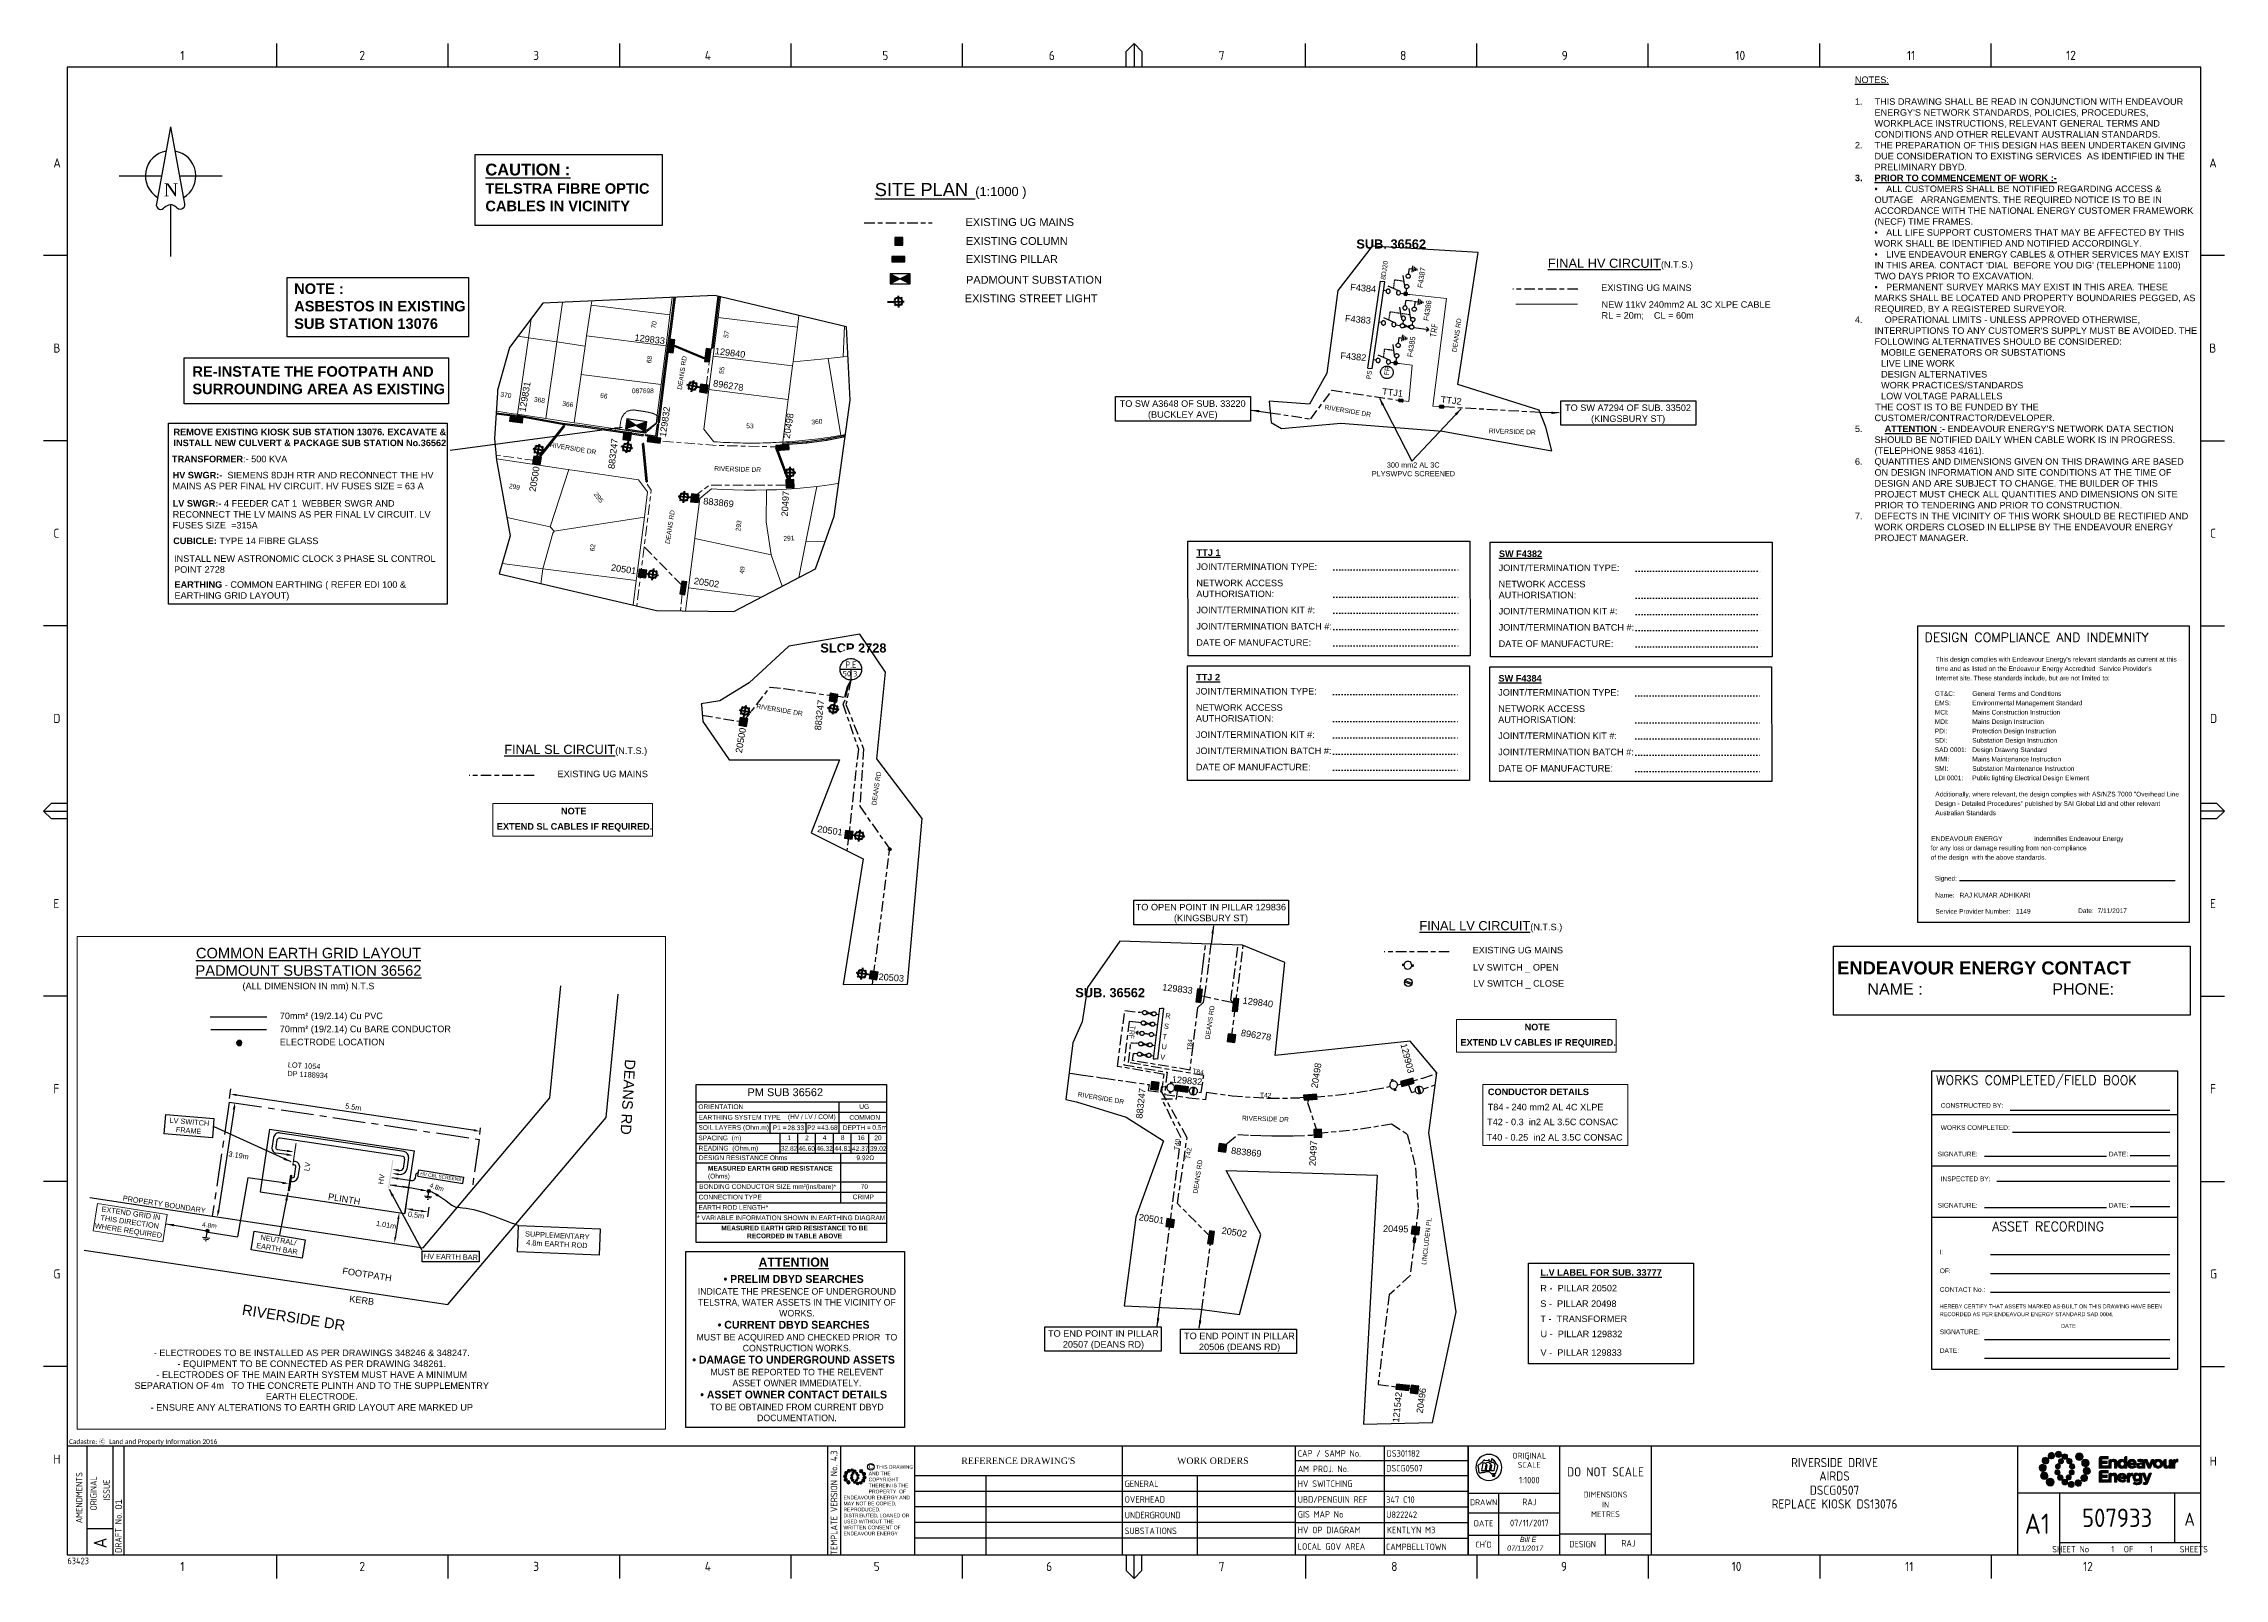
# Paper-space layout 'A1' of a CAD drawing. Header units: metres, sheet in millimetres. Extents: x -21 to 813, y -3 to 583.
# The model-space entities are those that its viewports show. They can reach past a viewport. Long polylines and large blocks are cut down to what shows.
import ezdxf
from ezdxf.enums import TextEntityAlignment as Align

# ---------------------------------------------------------------- set-up
doc = ezdxf.new("R2010")
doc.units = ezdxf.units.M
for name, pattern in [('A', [0]), ('Cable Exist UG', [8.2, 4, -1.2, 1.8, -1.2]), ('CENTER', [2, 1.25, -0.25, 0.25, -0.25]), ('CENTERX2', [4, 2.5, -0.5, 0.5, -0.5]), ('DASHED', [0.75, 0.5, -0.25]), ('DOTX2', [0.5, 0, -0.5]), ('HIDDEN', [0.375, 0.25, -0.125]), ('HIDDEN2', [0.1875, 0.125, -0.0625])]:
    doc.linetypes.add(name, pattern=pattern)
doc.layers.get('0').update_dxf_attribs({"color": 6})
for name, color, linetype, lineweight in [('Cadastre Land Parcels_SP_EXT', 9, 'Continuous', 5), ('Cadastre Other Property_SP_EXT', 9, 'HIDDEN', 5), ('Cadastre Road Names_SP_HV_LV_SL_EXT', 9, 'Continuous', 5)]:
    doc.layers.add(name, color=color, linetype=linetype, lineweight=lineweight)
for name, color, linetype in [('Duct_SP_EXT', 7, 'Continuous'), ('Equip_HV_EXT', 7, 'Continuous'), ('Equip_HV_NEW', 2, 'Continuous'), ('Equip_LV_EXT', 7, 'Continuous'), ('Equip_LV_NEW', 2, 'Continuous'), ('Equip_SL_EXT', 7, 'Continuous'), ('Equip_SL_NEW', 2, 'Continuous'), ('Equip_SP_SL_EXT', 7, 'Continuous'), ('Mains_HV_EXT', 7, 'Continuous'), ('Mains_HV_NEW_U72', 2, 'Continuous'), ('Mains_LV_EXT', 7, 'Continuous'), ('Mains_LV_SL_EXT', 7, 'Continuous'), ('Mains_SL_EXT', 7, 'Continuous'), ('Notes', 7, 'Continuous'), ('Notes_HV_MISC', 7, 'Continuous'), ('Sub_LV_EXT', 7, 'Continuous'), ('Sub_LV_NEW', 2, 'Continuous'), ('Sub_SP_EXT', 7, 'Continuous'), ('SupportsOH_SP_MISC', 7, 'Continuous'), ('SupportsUG_LV_MOD', 3, 'Continuous'), ('SupportsUG_SP_EXT', 7, 'Continuous'), ('SupportsUG_SP_LV_EXT', 7, 'Continuous'), ('SupportsUG_SP_LV_SL_EXT', 7, 'Continuous'), ('UG_Details_SP_MISC', 7, 'Continuous')]:
    doc.layers.add(name, color=color, linetype=linetype)
doc.layers.add('Viewports', color=6, linetype='Continuous', plot=False)
doc.styles.add('ARIAL', font='arial.ttf', dxfattribs={"height": 2})
doc.styles.add('COLUMN_LABEL', font='arial.ttf')
doc.styles.add('Elec', font='romand__.ttf')
doc.styles.add('iecARIAL', font='arial.ttf', dxfattribs={"height": 2})
doc.styles.add('iecISOCP', font='isocp.shx')
doc.styles.add('iecNAME', font='times.ttf')
doc.styles.add('iecRoadName', font='arial.ttf', dxfattribs={"height": 3.5})
doc.styles.add('IECSYMBOL1', font='isocp.shx')
doc.styles.add('iecTimesNewRoman', font='times.ttf')
doc.styles.add('IESYMBOL1', font='isocp.shx')
doc.styles.add('POLE_LABEL', font='arial.ttf')
doc.styles.add('RoadName', font='arial.ttf', dxfattribs={"height": 2.5})
doc.styles.get("Standard").update_dxf_attribs({"font": 'arial.ttf'})
doc.styles.add('SWG_LABEL', font='arial.ttf')
doc.styles.add('SWITCH_LABEL', font='arial.ttf', dxfattribs={"height": 2.5})
doc.styles.add('Tahoma', font='tahoma.ttf')
doc.linetypes.add('Cable New UG', pattern='A,7,-0.25,["x",Standard,S=2,R=0,X=0.2,Y=-0.8],-2.1', length=9.35)
doc.linetypes.add('IECLCABBEE', pattern='A,6,-0.5,["BE",Standard,S=1.7,R=0,X=0,Y=-1],-2.8', length=9.3)
doc.linetypes.add('IECLCABIEE', pattern='A,6,-0.5,["IE",Standard,S=1.7,R=0,X=0.5,Y=-1],-2.8', length=9.3)
doc.dimstyles.new('GISCAD Dim Style', dxfattribs={"dimtxt": 2.5, "dimasz": 3, "dimexe": 1.25, "dimexo": 0.625, "dimtad": 1, "dimtoh": 1, "dimdec": 1, "dimtxsty": 'ARIAL', "dimcen": 2.5, "dimadec": 0, "dimazin": 0, "dimtfac": 1, "dimtdec": 1, "dimtmove": 0, "dimatfit": 3, "dimfxl": 1.25, "dimarcsym": 0})
doc.dimstyles.get("Standard").update_dxf_attribs({"dimtxt": 0.18, "dimasz": 0.18, "dimexe": 0.18, "dimexo": 0.0625, "dimgap": 0.09, "dimtad": 0, "dimtih": 1, "dimtoh": 1, "dimdec": 4, "dimzin": 0, "dimdsep": 46, "dimtxsty": 'Standard', "dimcen": 0.09, "dimadec": 0, "dimazin": 0, "dimtfac": 1, "dimtdec": 4, "dimtofl": 0, "dimtmove": 0, "dimatfit": 3, "dimfxl": 1, "dimtolj": 1, "dimtzin": 0, "dimarcsym": 0})

psp = doc.layouts.new('A1')

# ---------------------------------------------------------------- texts
at = {"layer": 'Notes', "style": 'iecARIAL'}
psp.add_text('DATE', height=1.5, dxfattribs=at).set_placement((750.42, 92.66))
at = {"layer": 'Notes', "color": 7, "insert": (671.61, 570.84), "char_height": 2.5, "attachment_point": 1}
psp.add_mtext_dynamic_manual_height_columns("{\\L\\C256;NOTES:\\l\\P\\P\\pi-7.5,l7.5,t7.5;1.^ITHIS DRAWING SHALL BE READ IN CONJUNCTION WITH ENDEAVOUR ENERGY'S NETWORK STANDARDS, POLICIES, PROCEDURES, WORKPLACE INSTRUCTIONS, RELEVANT GENERAL TERMS AND CONDITIONS AND OTHER RELEVANT AUSTRALIAN STANDARDS.\\P2.^ITHE PREPARATION OF THIS DESIGN HAS BEEN UNDERTAKEN GIVING DUE CONSIDERATION TO EXISTING SERVICES  AS IDENTIFIED IN THE PRELIMINARY DBYD.\\P\\fArial|b1|i0|c0|p34;3.^I\\LPRIOR TO COMMENCEMENT OF WORK :-\\fArial|b0|i0|c0|p34;\\l \\P\\pi0,t10;\\fSymbol|b0|i0|c2|p18;·^I\\fArial|b0|i0|c0|p34;  ALL CUSTOMERS SHALL BE NOTIFIED REGARDING ACCESS & \\P\\pt7.5;OUTAGE   ARRANGEMENTS. THE REQUIRED NOTICE IS TO BE IN ACCORDANCE WITH THE NATIONAL ENERGY CUSTOMER FRAMEWORK (NECF) TIME FRAMES.  \\P\\pt10;\\fSymbol|b0|i0|c2|p18;·^I\\fArial|b0|i0|c0|p34;  ALL LIFE SUPPORT CUSTOMERS THAT MAY BE AFFECTED BY THIS \\P\\pt7.5;WORK SHALL BE IDENTIFIED AND NOTIFIED ACCORDINGLY.                                                                                                                               \\P\\pt10;\\fSymbol|b0|i0|c2|p18;·^I\\fArial|b0|i0|c0|p34;  LIVE ENDEAVOUR ENERGY CABLES & OTHER SERVICES MAY EXIST \\P\\pt7.5;IN THIS AREA. CONTACT 'DIAL  BEFORE YOU DIG' (TELEPHONE 1100) TWO DAYS PRIOR TO EXCAVATION.  \\P\\pt10;\\fSymbol|b0|i0|c2|p18;·^I\\fArial|b0|i0|c0|p34;  PERMANENT SURVEY MARKS MAY EXIST IN THIS AREA. THESE \\P\\pt7.5;MARKS SHALL BE LOCATED AND PROPERTY BOUNDARIES PEGGED, AS REQUIRED, BY A REGISTERED SURVEYOR.\\P\\pi-7.5;4.^I    OPERATIONAL LIMITS - UNLESS APPROVED OTHERWISE, INTERRUPTIONS TO ANY CUSTOMER'S SUPPLY MUST BE AVOIDED. THE FOLLOWING ALTERNATIVES SHOULD BE CONSIDERED:\\P\\pi0,l0,tz;^IMOBILE GENERATORS OR SUBSTATIONS\\P^ILIVE LINE WORK\\P^IDESIGN ALTERNATIVES\\P^IWORK PRACTICES/STANDARDS\\P^ILOW VOLTAGE PARALLELS\\P\\pi-7.5,l7.5;        THE COST IS TO BE FUNDED BY THE CUSTOMER/CONTRACTOR/DEVELOPER.\\P\\pt7.5;5.^I    \\fArial|b1|i0|c0|p34;\\LATTENTION\\fArial|b0|i0|c0|p34;\\l :- ENDEAVOUR ENERGY'S NETWORK DATA SECTION SHOULD BE NOTIFIED DAILY WHEN CABLE WORK IS IN PROGRESS. (TELEPHONE 9853 4161).\\P6.^IQUANTITIES AND DIMENSIONS GIVEN ON THIS DRAWING ARE BASED ON DESIGN INFORMATION AND SITE CONDITIONS AT THE TIME OF DESIGN AND ARE SUBJECT TO CHANGE. THE BUILDER OF THIS PROJECT MUST CHECK ALL QUANTITIES AND DIMENSIONS ON SITE PRIOR TO TENDERING AND PRIOR TO CONSTRUCTION.\\P7.^IDEFECTS IN THE VICINITY OF THIS WORK SHOULD BE RECTIFIED AND WORK ORDERS CLOSED IN ELLIPSE BY THE ENDEAVOUR ENERGY PROJECT MANAGER.}", width=130.4506, gutter_width=4, heights=[0], dxfattribs=at)
at = {"layer": 'Notes'}
for s, insert, char_height, width, attachment_point, style in [('{\\fArial|b1|i0|c0|p34;\\H1.125x;\\L\\C0;CAUTION :\\H0.88889x;\\l\\PTELSTRA FIBRE OPTIC CABLES IN VICINITY}', (148.27, 537.53), 4, 78.079, 1, 'iecTimesNewRoman'), ('\\P\\PEXISTING UG MAINS', (331.76, 526.7), 3, 92.5484, 1, 'iecARIAL'), ('EXISTING COLUMN', (331.89, 509.47), 3, 92.5484, 1, 'iecARIAL'), ('\\P{\\fArial|b1|i0|c0|p34;\\H1.1667x;SUB. 36562}', (481.09, 513.59), 3, 92.5484, 1, 'iecARIAL'), ('EXISTING PILLAR', (331.89, 502.57), 3, 92.5484, 1, 'iecARIAL'), ('{\\fArial|b1|i0|c0|p34;\\C0;NOTE :\\PASBESTOS IN EXISTING SUB STATION 13076}', (75.2, 491.75), 4, 78.079, 1, 'iecTimesNewRoman'), ('PADMOUNT SUBSTATION', (331.93, 494.66), 3, 92.5484, 1, 'iecARIAL'), ('EXISTING STREET LIGHT', (331.46, 487.58), 3, 92.5484, 1, 'iecARIAL'), ('{\\fArial|b0|i0|c0|p34;NEW 11kV 240mm2 AL 3C XLPE CABLE\\PRL = 20m;^ICL = 60m}', (574.79, 484.96), 2.5, 86.5369, 1, 'Tahoma'), ('{\\fArial|b1|i0|c0|p34;\\C0;RE-INSTATE THE FOOTPATH AND SURROUNDING AREA AS EXISTING}', (36.31, 460.12), 4, 96.4206, 1, 'iecTimesNewRoman'), ('\\pi2.192;{\\C0;TO SW A3648 OF SUB. 33220\\P\\pi13.011;(BUCKLEY AVE)}', (388.46, 447.11), 2.5, 52.2744, 1, 'iecRoadName'), ('\\pi2.2005;{\\C0;TO SW A7294 OF SUB. 33502\\P\\pi12.141;(KINGSBURY ST)}', (558.64, 445.52), 2.5, 52.2744, 1, 'iecRoadName'), ('{\\fArial|b1|i0|c0|p34;\\H0.8333x;REMOVE EXISTING KIOSK SUB STATION 13076. EXCAVATE & INSTALL NEW CULVERT & PACKAGE SUB STATION No.36562 }', (29.09, 436.26), 3, 104.6801, 1, 'iecISOCP'), ('{\\fArial|b1|i0|c0|p34;TRANSFORMER}:- 500 KVA ', (28.51, 425.93), 2.5, 108.3712, 1, 'iecRoadName'), ('{\\fArial|b1|i0|c0|p34;HV SWGR:}-  SIEMENS 8DJH RTR AND RECONNECT THE HV MAINS AS PER FINAL HV CIRCUIT. HV FUSES SIZE = 63 A', (28.74, 419.77), 2.5, 102.7198, 1, 'iecRoadName'), ('{\\fArial|b1|i0|c0|p34;LV SWGR:}- 4 FEEDER CAT 1  WEBBER SWGR AND RECONNECT THE LV MAINS AS PER FINAL LV CIRCUIT. LV FUSES SIZE  =315A', (28.77, 408.96), 2.5, 99.7856, 1, 'iecRoadName'), ('{\\fArial|b1|i0|c0|p34;CUBICLE:} TYPE 14 FIBRE GLASS ', (28.97, 394.66), 2.5, 108.3712, 1, 'iecRoadName'), ('INSTALL NEW ASTRONOMIC CLOCK 3 PHASE SL CONTROL POINT 2728', (29.31, 387.87), 2.5, 108.3712, 1, 'iecRoadName'), ('{\\fArial|b1|i0|c0|p34;\\C0;EARTHING\\fArial|b0|i0|c0|p34; - COMMON EARTHING ( REFER EDI 100 & EARTHING GRID LAYOUT)}', (29.47, 377.96), 2.5, 101.4226, 1, 'iecTimesNewRoman'), ('\\P{\\fArial|b1|i0|c0|p34;\\H1.1667x;SLCP 2728}', (276.26, 359.24), 3, 92.5484, 1, 'iecARIAL'), ('\\pi0.47187;{\\fArial|b1|i0|c0|p34;\\C0;EXTEND SL CABLES IF REQUIRED.}', (152.18, 285.54), 2.5, 59.8267, 1, 'iecRoadName'), ('\\pi25.279;{\\fArial|b1|i0|c0|p34;\\C0;NOTE}', (151.88, 291.42), 2.5, 59.8267, 1, 'iecRoadName'), ('\\pi1.3075;{\\C0;TO OPEN POINT IN PILLAR 129836\\P\\pi15.917;(KINGSBURY ST)}', (395.47, 254.7), 2.5, 59.8267, 1, 'iecRoadName'), ('{\\H0.8x;\\L\\C1;COMMON\\C0; EARTH GRID LAYOUT PADMOUNT SUBSTATION \\C1;36562\\H1.25x;\\C0;\\P\\H0.5x;\\l(ALL DIMENSION IN mm) N.T.S}', (80.67, 229.61), 5, 113.6975, 5, 'iecRoadName'), ('{\\fArial|b1|i0|c0|p34;\\H0.7143x;\\C0;ENDEAVOUR ENERGY CONTACT\\P\\fArial|b0|i0|c0|p34;\\H0.88x;   NAME :                             PHONE:}', (720.93, 226.33), 7, 120.5234, 5, 'iecRoadName'), ('\\P{\\fArial|b1|i0|c0|p34;\\H1.1667x;SUB. 36562}', (373.7, 227.53), 3, 92.5484, 1, 'iecARIAL'), ('\\pi25.279;{\\fArial|b1|i0|c0|p34;\\C0;NOTE}', (520.1, 208.89), 2.5, 59.8267, 1, 'iecRoadName'), ('\\pi0.47187;{\\fArial|b1|i0|c0|p34;\\C0;EXTEND LV CABLES IF REQUIRED.}', (520.4, 203.02), 2.5, 59.8267, 1, 'iecRoadName'), ('\\pi4.8994;{\\C0;TO END POINT IN PILLAR \\P\\pi10.576;20507 (DEANS RD)}', (358.36, 91.81), 2.5, 51.9783, 1, 'iecRoadName'), ('\\pi0.41462;{\\C0;TO END POINT IN PILLAR \\P\\pi6.0908;20506 (DEANS RD)}', (414.86, 90.85), 2.5, 43.0086, 1, 'iecRoadName')]:
    psp.add_mtext(s, dxfattribs=dict(at, insert=insert, char_height=char_height, width=width, attachment_point=attachment_point, style=style))
at = {"layer": 'Notes', "color": 0, "linetype": 'ByBlock', "attachment_point": 1}
for s, insert, char_height, width, style in [('{\\fArial|b0|i0|c0|p34;\\L\\C2;SITE PLAN\\H0.7001x;\\l  (1:1000 )\\H0.7144x;\\C7;\\P\\P\\Fisocp|c0;                         }', (297.04, 530.14), 5, 91.5, 'IECSYMBOL1'), ('{\\fArial|b0|i0|c0|p34;EXISTING UG MAINS}', (574.66, 491.38), 2.5, 115.3914, 'IESYMBOL1'), ('{\\fArial|b0|i0|c0|p34;EXISTING UG MAINS}', (175.85, 305.6), 2.5, 115.3914, 'IESYMBOL1'), ('{\\fArial|b0|i0|c0|p34;EXISTING UG MAINS}', (525.54, 238.27), 2.5, 115.3914, 'IESYMBOL1'), ('{\\fArial|b0|i0|c0|p34;LV SWITCH _ OPEN}', (525.65, 231.72), 2.5, 115.3914, 'IESYMBOL1'), ('{\\fArial|b0|i0|c0|p34;LV SWITCH _ CLOSE}', (525.75, 225.57), 2.5, 115.3914, 'IESYMBOL1'), ('{\\fArial|b1|i0|c0|p34;CONDUCTOR DETAILS}', (531.37, 184.12), 2.5, 115.3914, 'IESYMBOL1'), ('{\\fArial|b0|i0|c0|p34;T84 - 240 mm2 AL 4C XLPE}', (531.28, 178.3), 2.5, 115.3914, 'IESYMBOL1'), ('{\\fArial|b0|i0|c0|p34;T40 - 0.25  in2 AL 3.5C CONSAC}', (530.87, 166.75), 2.5, 115.3914, 'IESYMBOL1'), ('{\\fArial|b0|i0|c0|p34;T42 - 0.3  in2 AL 3.5C CONSAC}', (531.07, 172.63), 2.5, 115.3914, 'IESYMBOL1'), ('{\\fArial|b1|i0|c0|p34;\\LL.V LABEL FOR SUB. 33777}', (551.45, 115.12), 2.5, 101.9248, 'Tahoma'), ('{\\fArial|b0|i0|c0|p34;R -  PILLAR 20502}', (551.4, 109.13), 2.5, 101.9248, 'Tahoma'), ('{\\fArial|b0|i0|c0|p34;S -  PILLAR 20498}', (551.39, 103.19), 2.5, 101.9248, 'Tahoma'), ('{\\fArial|b0|i0|c0|p34;T -  TRANSFORMER}', (551.41, 97.41), 2.5, 101.9248, 'Tahoma'), ('{\\fArial|b0|i0|c0|p34;V -  PILLAR 129833}', (551.47, 84.51), 2.5, 101.9248, 'Tahoma'), ('{\\fArial|b0|i0|c0|p34;U -  PILLAR 129832}', (551.47, 91.63), 2.5, 101.9248, 'Tahoma')]:
    psp.add_mtext(s, dxfattribs=dict(at, insert=insert, char_height=char_height, width=width, style=style))
at = {"layer": 'Notes', "color": 0, "linetype": 'ByBlock', "lineweight": -2, "char_height": 3.5, "width": 76.9919, "attachment_point": 1, "style": 'IECSYMBOL1'}
for s, insert in [('{\\fArial|b0|i0|c0|p34;\\L\\C2;FINAL HV CIRCUIT\\H0.7144x;\\l(N.T.S.)}', (554.3, 501.24)), ('{\\fArial|b0|i0|c0|p34;\\L\\C2;FINAL SL CIRCUIT\\H0.7144x;\\l(N.T.S.)}', (155.49, 315.47)), ('{\\fArial|b0|i0|c0|p34;\\L\\C2;FINAL LV CIRCUIT\\H0.7144x;\\l(N.T.S.)}', (505.18, 248.13))]:
    psp.add_mtext(s, dxfattribs=dict(at, insert=insert))
at = {"layer": 'Notes', "linetype": 'Continuous', "insert": (486.68, 423.39), "char_height": 2, "width": 32.0788, "attachment_point": 1, "style": 'iecISOCP'}
psp.add_mtext('\\pi6.0592;{\\fArial|b0|i0|c0|p34;\\C7;300 mm2 AL 3C \\P\\pi0.30746;PLYSWPVC SCREENED}', dxfattribs=at)
at = {"layer": 'Notes', "color": 0, "attachment_point": 1, "style": 'ARIAL'}
for s, insert, char_height, width in [('JOINT/TERMINATION TYPE:', (419.95, 384.79), 2.5, 119.2652), ('{\\fArial|b1|i0|c0|p34;\\LTTJ 1}', (420.06, 390.17), 2.5, 119.2652), ('JOINT/TERMINATION TYPE:', (535.46, 384.35), 2.5, 119.2652), ('{\\fArial|b1|i0|c0|p34;\\LSW F4382}', (535.58, 389.73), 2.5, 119.2652), ('NETWORK ACCESS\\PAUTHORISATION:', (419.95, 378.57), 2.5, 119.2652), ('NETWORK ACCESS\\PAUTHORISATION:', (535.46, 378.13), 2.5, 119.2652), ('JOINT/TERMINATION KIT #:', (419.95, 368.22), 2.5, 119.2652), ('JOINT/TERMINATION KIT #:', (535.46, 367.78), 2.5, 119.2652), ('JOINT/TERMINATION BATCH #:', (419.95, 362.03), 2.5, 119.2652), ('JOINT/TERMINATION BATCH #:', (535.46, 361.59), 2.5, 119.2652), ('\\PDATE OF MANUFACTURE:', (419.95, 359.98), 2.5, 119.2652), ('\\PDATE OF MANUFACTURE:', (535.46, 359.54), 2.5, 119.2652), ('{\\fArial|b1|i0|c0|p34;\\LTTJ 2}', (419.89, 342.57), 2.5, 119.2652), ('{\\fArial|b1|i0|c0|p34;\\LSW F4384}', (535.41, 342.13), 2.5, 119.2652), ('JOINT/TERMINATION TYPE:', (419.78, 337.19), 2.5, 119.2652), ('JOINT/TERMINATION TYPE:', (535.3, 336.75), 2.5, 119.2652), ('NETWORK ACCESS\\PAUTHORISATION:', (419.78, 330.97), 2.5, 119.2652), ('NETWORK ACCESS\\PAUTHORISATION:', (535.3, 330.53), 2.5, 119.2652), ('JOINT/TERMINATION KIT #:', (419.78, 320.62), 2.5, 119.2652), ('JOINT/TERMINATION KIT #:', (535.3, 320.18), 2.5, 119.2652), ('JOINT/TERMINATION BATCH #:', (419.78, 314.43), 2.5, 119.2652), ('JOINT/TERMINATION BATCH #:', (535.3, 313.99), 2.5, 119.2652), ('\\PDATE OF MANUFACTURE:', (419.78, 312.38), 2.5, 119.2652), ('\\PDATE OF MANUFACTURE:', (535.3, 311.94), 2.5, 119.2652), ('PM SUB{\\C1; 36562}', (248.42, 184.23), 3, 42.7797), ('ORIENTATION', (229.65, 178.09), 1.8, 44.3919), (' UG', (290.45, 178.14), 1.8, 25.7224), ('SOIL LAYERS (Ohm.m)', (229.67, 170.16), 1.8, 28.2144), ('EARTHING SYSTEM TYPE ', (229.77, 174.06), 1.8, 44.3919), ('P1 =', (258.1, 170.08), 1.8, 46.5468), ('(HV / LV / COM)', (263.84, 174.24), 1.8, 25.7224), ('P2 =', (271.25, 170.07), 1.8, 46.5468), ('DEPTH =', (284.84, 170.07), 1.8, 46.5468), ('COMMON', (287.37, 174), 1.8, 29.6316), ('SPACING  (m)', (229.63, 166.17), 1.8, 46.5468), ('READING  (Ohm.m)', (229.74, 162.25), 1.8, 23.4193), ('DESIGN RESISTANCE Ohms', (229.87, 158.59), 1.8, 34.2972), ('1', (263.7, 166.27), 1.8, 46.5468), ('2', (270.44, 166.15), 1.8, 46.5468), ('4', (277.18, 166.27), 1.8, 46.5468), ('8', (284.1, 166.27), 1.8, 46.5468), ('{\\C1;9.92}Ω', (290.04, 158.57), 1.8, 25.7224), ('16', (290.41, 166.27), 1.8, 46.5468), ('20', (296.9, 166.21), 1.8, 46.5468), ('\\pi2.3244;{\\fArial|b1|i0|c0|p34;MEASURED EARTH GRID RESISTANCE \\P\\pi21.924;}(Ohms)', (231, 154.58), 1.8, 51.9867), ('CONNECTION TYPE', (229.72, 143.56), 1.8, 57.2066), ('BONDING CONDUCTOR SIZE mm²(ins/bare)*', (229.94, 147.58), 1.8, 57.2066), ('CRIMP', (288.63, 143.63), 1.8, 25.7224), ('70', (291.68, 147.55), 1.8, 25.7224), ('* VARIABLE INFORMATION SHOWN IN EARTHING DIAGRAM', (229.14, 135.65), 1.8, 73.4296), ('EARTH ROD LENGTH* ', (229.67, 139.61), 1.8, 57.2066), ('\\pi6.3667;{\\fArial|b1|i0|c0|p34;\\C7;MEASURED EARTH GRID RESISTANCE TO BE \\P\\pi16.219;RECORDED IN TABLE ABOVE}', (232.04, 131.73), 1.8, 68.4537)]:
    psp.add_mtext(s, dxfattribs=dict(at, insert=insert, char_height=char_height, width=width))
at = {"layer": 'Notes', "color": 7, "lineweight": -3, "insert": (37.19, 213.16), "char_height": 2.5, "width": 180.482, "attachment_point": 1, "line_spacing_factor": 1.2}
psp.add_mtext('\\pi32.5;70mm{\\fISOCPEUR|b0|i0|c0|p34;²} (19/2.14) Cu PVC\\P70mm{\\fISOCPEUR|b0|i0|c0|p34;²} (19/2.14) Cu BARE CONDUCTOR\\PELECTRODE LOCATION', dxfattribs=at)
at = {"layer": 'Notes', "color": 1, "lineweight": 5, "insert": (72.86, 194.26), "char_height": 2, "attachment_point": 1, "rotation": 356.61986, "style": 'RoadName'}
psp.add_mtext_dynamic_manual_height_columns('LOT 1054\\PDP 1188934', width=24.9828, gutter_width=12.5, heights=[0], dxfattribs=at)
at = {"layer": 'Notes', "color": 1}
for s, insert, char_height, width, attachment_point, rotation, style in [('{\\C0;DEANS RD}', (202.73, 180.88), 4, 65.478, 5, 266.53042, 'iecRoadName'), ('4.8m', (127.33, 148.14), 1.8, 3.9939, 1, 342.41074, 'RoadName'), ('4.8m', (40.13, 133.06), 1.8, 3.9939, 1, 354.1753, 'RoadName'), ('{\\C0;RIVERSIDE DR}', (75, 96.63), 4, 65.478, 5, 351.12219, 'iecRoadName')]:
    psp.add_mtext(s, dxfattribs=dict(at, insert=insert, char_height=char_height, width=width, attachment_point=attachment_point, rotation=rotation, style=style))
at = {"layer": 'Notes', "attachment_point": 5, "style": 'iecRoadName'}
for s, insert, char_height, width, rotation in [('{\\C0;5.5m}', (97.8, 177.07), 2, 12.7015, 350.88836), ('{\\C0;LV SWITCH FRAME}', (35.02, 169.77), 2, 18.5207, 355.25404), ('{\\C0;3.19m}', (53.99, 158.6), 2, 12.7015, 350.88836), ('{\\C0;LV}', (80.21, 154.3), 2, 12.7015, 81.50787), ('{\\C0;HV}', (108.52, 149.51), 2, 12.7015, 81.50787), ('{\\C0;HV CBL SCREENS}', (131.25, 150.47), 1.3, 22.3073, 351.67311), ('{\\C0;PROPERTY BOUNDARY}', (25.55, 139.89), 2, 33.8014, 351.37093), ('{\\C0;PLINTH}', (94.33, 141.92), 2.5, 20.9534, 350.46555), ('EXTEND GRID IN THIS DIRECTION WHERE REQUIRED', (12.32, 132.93), 2, 28.455, 351.652), ('{\\C0;1.01m}', (110.37, 132.06), 2, 12.7015, 350.88836), ('{\\C0;0.5m}', (121.78, 135.77), 2, 12.7015, 352.0291), ('{\\C0;NEUTRAL/\\PEARTH BAR}', (68.92, 124.59), 2, 19.8112, 350.70293), ('{\\C0;SUPPLEMENTARY 4.8m EARTH ROD}', (175.68, 126.35), 2, 31.283, 357.14778), ('{\\C0;HV EARTH BAR}', (135.08, 119.86), 2, 22.3503, 358.79874), ('{\\C0;FOOTPATH}', (103.05, 113.08), 2.5, 55.5555, 351.2382), ('{\\C0;KERB}', (101.02, 103.25), 2.5, 55.5555, 352.87084)]:
    psp.add_mtext(s, dxfattribs=dict(at, insert=insert, char_height=char_height, width=width, rotation=rotation))
at = {"layer": 'Notes', "color": 1, "char_height": 1.8, "width": 46.5468, "attachment_point": 1, "style": 'ARIAL'}
for s, insert in [('28.33', (263.76, 170.04)), ('43.68', (276.61, 170.13)), ('0.5m', (296.12, 170.2)), ('32.82', (261.2, 162.19)), ('46.60', (267.9, 162.13)), ('46.32', (274.75, 162.13)), ('44.81', (281.65, 162.12)), ('42.37', (288.36, 162.08)), ('39.02', (295.26, 162.12))]:
    psp.add_mtext(s, dxfattribs=dict(at, insert=insert))
at = {"layer": 'Notes', "insert": (266.06, 119.55), "char_height": 2.5, "width": 79.2846, "attachment_point": 2}
psp.add_mtext('{\\fStylus BT|b1|i0|c0|p34;\\H1.4x;\\L\\C1;ATTENTION\\H0.7143x;\\l\\C2;\\P\\H0.2x;\\P\\pi-2.5,l2.5,t2.5,7.5;\\fSymbol|b1|i0|c2|p18;\\H6x;·^I\\fStylus BT|b1|i0|c0|p34;PRELIM DBYD SEARCHES\\fStylus BT|b0|i0|c0|p34;\\H0.8333x; \\P\\pi0,tz;INDICATE THE PRESENCE OF UNDERGROUND TELSTRA, WATER ASSETS IN THE VICINITY OF WORKS.\\P\\pi-2.5,t2.5,7.5;\\fSymbol|b1|i0|c2|p18;\\H1.2x;·^I\\fStylus BT|b1|i0|c0|p34;CURRENT DBYD SEARCHES\\fStylus BT|b0|i0|c0|p34;\\H0.8333x; \\P\\pi0,t0,2.5,10;MUST BE ACQUIRED AND CHECKED PRIOR  TO CONSTRUCTION WORKS.\\P\\pi-2.5,t2.5,7.5;\\fSymbol|b1|i0|c2|p18;\\H1.2x;·^I\\fStylus BT|b1|i0|c0|p34;DAMAGE TO UNDERGROUND ASSETS\\fStylus BT|b0|i0|c0|p34;\\H0.8333x; \\P\\pi0,t7.5;MUST BE REPORTED TO THE RELEVENT \\PASSET OWNER IMMEDIATELY.\\P\\pi-2.5,t2.5,7.5;\\fSymbol|b1|i0|c2|p18;\\H1.2x;·^I\\fStylus BT|b1|i0|c0|p34;ASSET OWNER CONTACT DETAILS\\fStylus BT|b0|i0|c0|p34;\\H0.8332x;\\P\\pi0,tz;TO BE OBTAINED FROM CURRENT DBYD DOCUMENTATION.}', dxfattribs=at)
at = {"layer": 'Notes', "color": 7, "insert": (81.92, 72.71), "char_height": 2.5, "width": 137.8622, "attachment_point": 5, "style": 'iecARIAL'}
psp.add_mtext('- ELECTRODES TO BE INSTALLED AS PER DRAWINGS {\\C256;348246 & 348247}.\\P- EQUIPMENT TO BE CONNECTED AS PER DRAWING {\\C1;348261.}\\P{\\C256;- ELECTRODES OF THE MAIN EARTH SYSTEM MUST HAVE A MINIMUM SEPARATION OF 4m   TO THE CONCRETE PLINTH AND TO THE SUPPLEMENTRY EARTH ELECTRODE.}\\P- ENSURE ANY ALTERATIONS TO EARTH GRID LAYOUT ARE MARKED UP', dxfattribs=at)
at = {"layer": 'Notes', "insert": (536.19, 12.86), "char_height": 2, "attachment_point": 1}
psp.add_mtext_dynamic_manual_height_columns('\\A1;\\pi7.4068;{\\fEucrosiaUPC|b0|i1|c0|p18;Bill E\\P\\pi2.5286;07/11/2017}', width=22.0455, gutter_width=4, heights=[0], dxfattribs=at)
at = {"layer": 'Notes_HV_MISC', "color": 7, "char_height": 3, "width": 83.0389, "attachment_point": 4, "rotation": 353.66204, "style": 'iecARIAL'}
for s, insert in [('\\pi-9,l9;{\\H0.8333x;TTJ1}', (490.98, 450.51)), ('\\pi-9,l9;{\\H0.8333x;TTJ2}', (513.4, 447.46))]:
    psp.add_mtext(s, dxfattribs=dict(at, insert=insert))

msp = doc.modelspace()

# ---------------------------------------------------------------- texts
at = {"layer": 'Cadastre Land Parcels_SP_EXT'}
for s, rotation, p in [('42', 357.23114, (300177.06, 6226894.77)), ('70', 79.84755, (300112.83, 6226881.91)), ('57', 79.832, (300140.54, 6226878.28)), ('68', 79.84237, (300111.13, 6226868.63)), ('55', 79.83192, (300138.78, 6226864.5)), ('370', 352.00652, (300053.47, 6226855.99)), ('368', 351.98963, (300066.29, 6226854.1)), ('366', 351.98593, (300077.14, 6226852.5)), ('66', 351.94268, (300091.59, 6226855.6)), ('53', 358.55541, (300147.5, 6226843.94)), ('360', 4.62108, (300172.48, 6226845.34)), ('299', 350.65, (300056.71, 6226821.03)), ('295', 307.2, (300089.14, 6226818.57)), ('1', 280.12025, (300187.19, 6226817.18)), ('7', 80.32, (300053.35, 6226804.4)), ('293', 83.12133, (300145.21, 6226804.44)), ('291', 3.851, (300161.77, 6226800.86)), ('62', 82.76, (300089.51, 6226796.8)), ('3', 87.06, (300187.59, 6226792.1)), ('49', 82.79, (300146.64, 6226788.24)), ('60', 82.66, (300091.97, 6226774.42)), ('5', 68.81, (300177.07, 6226775.34)), ('47', 82.76, (300142.1, 6226771.06))]:
    msp.add_text(s, height=1.8, rotation=rotation, dxfattribs=at).set_placement(p)
at = {"layer": 'Cadastre Road Names_SP_HV_LV_SL_EXT'}
for s, rotation, p in [('DEANS RD', 81.56079, (300122.9, 6226858.53)), ('RIVERSIDE DR', 350.53391, (300072.39, 6226836.78)), ('RIVERSIDE DR', 358.29356, (300135.25, 6226827.66)), ('DEANS RD', 81.56079, (300118.28, 6226799.62)), ('LINCLUDEN PL', 83.30659, (300205.62, 6226772.4))]:
    msp.add_text(s, height=1.8, rotation=rotation, dxfattribs=at).set_placement(p)
at = {"layer": 'Equip_LV_NEW', "insert": (300106.11, 6226868.74), "char_height": 2, "width": 1.1319, "attachment_point": 1, "rotation": 352.97878, "style": 'iecARIAL'}
msp.add_mtext('R', dxfattribs=at)
at = {"layer": 'Mains_LV_EXT'}
for s, rotation, p in [('T42', 358.29902, (300142.12, 6226836.46)), ('T25', 90.78993, (300214.71, 6226835.78)), ('T40', 81.91326, (300111.06, 6226816.22)), ('T42', 81.62594, (300115.4, 6226812.77)), ('T40', 81.60323, (300102.9, 6226749.24))]:
    msp.add_text(s, height=1.8, rotation=rotation, dxfattribs=at).set_placement(p)

# ---------------------------------------------------------------- blocks, each defined once
blk = doc.blocks.new('NorthPnt 11(NP11)')
for p, q in [((-19.7, 0.02), (-3.49, 0)), ((3.32, 0), (19.7, -0.02)), ((-0.08, -10.94), (-0.08, -30.8))]:
    blk.add_line(p, q)
for points in [[(-0.08, 18.81), (-5.43, -10.68, 0.877048), (-2.29, -11.9, -0.1543), (-0.08, -10.94, 0.090511)], [(-0.08, 18.81), (5.26, -10.68, -0.877048), (2.13, -11.9, 0.1543), (-0.08, -10.94, -0.090511)]]:
    blk.add_lwpolyline(points, format="xyb")
for start, end in [(100.5988, 238.86433), (300.09942, 80.43745)]:
    blk.add_arc((0, 0), 9.64, start, end)
at = {"color": 7, "style": 'iecNAME'}
blk.add_text('N', height=5.02, dxfattribs=at).set_placement((-2.62, -7.82))
blk = doc.blocks.new('A$C30A46249')
at = {"color": 7, "lineweight": -3, "insert": (6.92, 4.97), "char_height": 1.79, "attachment_point": 7, "line_spacing_factor": 1.2}
blk.add_mtext('{\\fCalibri|b0|i0|c0|p34;\\C256;Cadastre: \\fMS Gothic|b0|i0|c128|p49;\\C250;\\c2236962;Ⓒ\\fMS Gothic|b0|i0|c0|p49; \\fCalibri|b0|i0|c0|p34;\\C256;Land and Property Information 2016}', dxfattribs=at)
blk = doc.blocks.new('EE_LOGO_SMALL')
at = {"layer": 'Notes'}
h = blk.add_hatch(color=256, dxfattribs=at)
edge = h.paths.add_edge_path()
edge.add_spline(control_points=[(-8.4, 2), (-9.2, 2), (-9.8, 1.4), (-9.8, 0.7), (-9.9, -0.1), (-9.3, -0.7), (-8.6, -0.8), (-7.8, -0.8), (-7.2, -0.2), (-7.1, 0.5), (-7.1, 1.3), (-7.7, 1.9), (-8.4, 2)], knot_values=[0, 0, 0, 0, 1, 1, 1, 2, 2, 2, 3, 3, 3, 4, 4, 4, 4], degree=3, periodic=0)
h = blk.add_hatch(color=256, dxfattribs=at)
edge = h.paths.add_edge_path()
edge.add_spline(control_points=[(-6.8, 4.5), (-7.4, 4.8), (-8.2, 4.6), (-8.6, 4), (-8.9, 3.4), (-8.7, 2.6), (-8.1, 2.2), (-7.5, 1.9), (-6.7, 2.1), (-6.3, 2.7), (-6, 3.3), (-6.2, 4.1), (-6.8, 4.5)], knot_values=[0, 0, 0, 0, 1, 1, 1, 2, 2, 2, 3, 3, 3, 4, 4, 4, 4], degree=3, periodic=0)
h = blk.add_hatch(color=256, dxfattribs=at)
edge = h.paths.add_edge_path()
edge.add_spline(control_points=[(-4.2, 5.9), (-4.6, 6.5), (-5.3, 6.6), (-5.9, 6.3), (-6.4, 5.9), (-6.6, 5.1), (-6.2, 4.6), (-5.9, 4), (-5.1, 3.8), (-4.6, 4.2), (-4, 4.6), (-3.8, 5.3), (-4.2, 5.9)], knot_values=[0, 0, 0, 0, 1, 1, 1, 2, 2, 2, 3, 3, 3, 4, 4, 4, 4], degree=3, periodic=0)
h = blk.add_hatch(color=256, dxfattribs=at)
edge = h.paths.add_edge_path()
edge.add_spline(control_points=[(-1.3, 5.9), (-1.4, 6.5), (-2, 7), (-2.6, 6.9), (-3.3, 6.9), (-3.7, 6.3), (-3.7, 5.6), (-3.6, 5), (-3, 4.5), (-2.4, 4.6), (-1.7, 4.7), (-1.3, 5.2), (-1.3, 5.9)], knot_values=[0, 0, 0, 0, 1, 1, 1, 2, 2, 2, 3, 3, 3, 4, 4, 4, 4], degree=3, periodic=0)
h = blk.add_hatch(color=256, dxfattribs=at)
edge = h.paths.add_edge_path()
edge.add_spline(control_points=[(-2.5, 2.1), (-3, 2.2), (-3.5, 1.9), (-3.6, 1.3), (-3.7, 0.8), (-3.4, 0.3), (-2.9, 0.2), (-2.4, 0.1), (-1.9, 0.4), (-1.8, 0.9), (-1.7, 1.5), (-2, 2), (-2.5, 2.1)], knot_values=[0, 0, 0, 0, 1, 1, 1, 2, 2, 2, 3, 3, 3, 4, 4, 4, 4], degree=3, periodic=0)
h = blk.add_hatch(color=256, dxfattribs=at)
edge = h.paths.add_edge_path()
edge.add_spline(control_points=[(1, 4.9), (1, 4.3), (0.5, 3.8), (-0.1, 3.8), (-0.7, 3.8), (-1.2, 4.3), (-1.2, 4.9), (-1.2, 5.5), (-0.7, 6), (-0.1, 6), (0.5, 6), (1, 5.5), (1, 4.9)], knot_values=[0, 0, 0, 0, 1, 1, 1, 2, 2, 2, 3, 3, 3, 4, 4, 4, 4], degree=3, periodic=0)
edge = h.paths.add_edge_path()
edge.add_spline(control_points=[(-1.4, 4), (-1.9, 4.1), (-2.4, 3.8), (-2.5, 3.3), (-2.6, 2.7), (-2.3, 2.2), (-1.8, 2.1), (-1.3, 2), (-0.7, 2.3), (-0.6, 2.9), (-0.5, 3.4), (-0.9, 3.9), (-1.4, 4)], knot_values=[0, 0, 0, 0, 1, 1, 1, 2, 2, 2, 3, 3, 3, 4, 4, 4, 4], degree=3, periodic=0)
h = blk.add_hatch(color=256, dxfattribs=at)
edge = h.paths.add_edge_path()
edge.add_spline(control_points=[(2.3, 2.4), (2.8, 2.8), (2.8, 3.4), (2.4, 3.9), (2, 4.3), (1.4, 4.3), (0.9, 3.9), (0.5, 3.6), (0.5, 2.9), (0.9, 2.5), (1.2, 2), (1.9, 2), (2.3, 2.4)], knot_values=[0, 0, 0, 0, 1, 1, 1, 2, 2, 2, 3, 3, 3, 4, 4, 4, 4], degree=3, periodic=0)
edge = h.paths.add_edge_path()
edge.add_spline(control_points=[(1, 4.9), (1, 4.3), (0.5, 3.8), (-0.1, 3.8), (-0.7, 3.8), (-1.2, 4.3), (-1.2, 4.9), (-1.2, 5.5), (-0.7, 6), (-0.1, 6), (0.5, 6), (1, 5.5), (1, 4.9)], knot_values=[0, 0, 0, 0, 1, 1, 1, 2, 2, 2, 3, 3, 3, 4, 4, 4, 4], degree=3, periodic=0)
h = blk.add_hatch(color=256, dxfattribs=at)
edge = h.paths.add_edge_path()
edge.add_spline(control_points=[(1, 4.9), (1, 4.3), (0.5, 3.8), (-0.1, 3.8), (-0.7, 3.8), (-1.2, 4.3), (-1.2, 4.9), (-1.2, 5.5), (-0.7, 6), (-0.1, 6), (0.5, 6), (1, 5.5), (1, 4.9)], knot_values=[0, 0, 0, 0, 1, 1, 1, 2, 2, 2, 3, 3, 3, 4, 4, 4, 4], degree=3, periodic=0)
edge = h.paths.add_edge_path(flags=16)
edge.add_spline(control_points=[(1, 4.9), (1, 4.3), (0.5, 3.8), (-0.1, 3.8), (-0.7, 3.8), (-1.2, 4.3), (-1.2, 4.9), (-1.2, 5.5), (-0.7, 6), (-0.1, 6), (0.5, 6), (1, 5.5), (1, 4.9)], knot_values=[0, 0, 0, 0, 1, 1, 1, 2, 2, 2, 3, 3, 3, 4, 4, 4, 4], degree=3, periodic=0)
h = blk.add_hatch(color=256, dxfattribs=at)
edge = h.paths.add_edge_path()
edge.add_spline(control_points=[(3, 0.2), (3.5, 0.3), (3.8, 0.9), (3.7, 1.4), (3.6, 1.9), (3, 2.3), (2.5, 2.1), (1.9, 2), (1.6, 1.4), (1.8, 0.9), (1.9, 0.4), (2.5, 0.1), (3, 0.2)], knot_values=[0, 0, 0, 0, 1, 1, 1, 2, 2, 2, 3, 3, 3, 4, 4, 4, 4], degree=3, periodic=0)
h = blk.add_hatch(color=256, dxfattribs=at)
edge = h.paths.add_edge_path()
edge.add_spline(control_points=[(7, 4.9), (7, 4), (6.3, 3.4), (5.5, 3.4), (4.6, 3.4), (4, 4), (4, 4.9), (4, 5.7), (4.6, 6.4), (5.5, 6.4), (6.3, 6.4), (7, 5.7), (7, 4.9)], knot_values=[0, 0, 0, 0, 1, 1, 1, 2, 2, 2, 3, 3, 3, 4, 4, 4, 4], degree=3, periodic=0)
h = blk.add_hatch(color=256, dxfattribs=at)
edge = h.paths.add_edge_path()
edge.add_spline(control_points=[(8.4, 1.1), (9.1, 1.5), (9.4, 2.3), (9.1, 3), (8.8, 3.7), (7.9, 4.1), (7.2, 3.8), (6.5, 3.4), (6.2, 2.6), (6.5, 1.9), (6.8, 1.2), (7.7, 0.8), (8.4, 1.1)], knot_values=[0, 0, 0, 0, 1, 1, 1, 2, 2, 2, 3, 3, 3, 4, 4, 4, 4], degree=3, periodic=0)
h = blk.add_hatch(color=256, dxfattribs=at)
edge = h.paths.add_edge_path()
edge.add_spline(control_points=[(8.3, -1.9), (9, -1.9), (9.7, -1.4), (9.7, -0.6), (9.7, 0.1), (9.2, 0.8), (8.4, 0.8), (7.7, 0.8), (7, 0.3), (7, -0.5), (6.9, -1.2), (7.5, -1.9), (8.3, -1.9)], knot_values=[0, 0, 0, 0, 1, 1, 1, 2, 2, 2, 3, 3, 3, 4, 4, 4, 4], degree=3, periodic=0)
h = blk.add_hatch(color=256, dxfattribs=at)
edge = h.paths.add_edge_path()
edge.add_spline(control_points=[(-8.5, -1.1), (-9.2, -1.4), (-9.6, -2.3), (-9.3, -3), (-8.9, -3.7), (-8.1, -4), (-7.4, -3.7), (-6.7, -3.4), (-6.3, -2.5), (-6.6, -1.8), (-7, -1.1), (-7.8, -0.8), (-8.5, -1.1)], knot_values=[0, 0, 0, 0, 1, 1, 1, 2, 2, 2, 3, 3, 3, 4, 4, 4, 4], degree=3, periodic=0)
h = blk.add_hatch(color=256, dxfattribs=at)
edge = h.paths.add_edge_path()
edge.add_spline(control_points=[(-7.1, -4.8), (-7.1, -4), (-6.5, -3.3), (-5.6, -3.3), (-4.8, -3.3), (-4.1, -4), (-4.1, -4.8), (-4.1, -5.7), (-4.8, -6.3), (-5.6, -6.3), (-6.5, -6.3), (-7.1, -5.7), (-7.1, -4.8)], knot_values=[0, 0, 0, 0, 1, 1, 1, 2, 2, 2, 3, 3, 3, 4, 4, 4, 4], degree=3, periodic=0)
h = blk.add_hatch(color=256, dxfattribs=at)
edge = h.paths.add_edge_path()
edge.add_spline(control_points=[(-3.1, -0.2), (-3.7, -0.3), (-4, -0.8), (-3.8, -1.4), (-3.7, -1.9), (-3.2, -2.2), (-2.6, -2.1), (-2.1, -1.9), (-1.8, -1.4), (-1.9, -0.9), (-2.1, -0.3), (-2.6, 0), (-3.1, -0.2)], knot_values=[0, 0, 0, 0, 1, 1, 1, 2, 2, 2, 3, 3, 3, 4, 4, 4, 4], degree=3, periodic=0)
h = blk.add_hatch(color=256, dxfattribs=at)
edge = h.paths.add_edge_path()
edge.add_spline(control_points=[(-2.5, -2.3), (-2.9, -2.7), (-3, -3.4), (-2.6, -3.8), (-2.2, -4.2), (-1.5, -4.3), (-1.1, -3.9), (-0.7, -3.5), (-0.6, -2.8), (-1, -2.4), (-1.4, -2), (-2, -1.9), (-2.5, -2.3)], knot_values=[0, 0, 0, 0, 1, 1, 1, 2, 2, 2, 3, 3, 3, 4, 4, 4, 4], degree=3, periodic=0)
h = blk.add_hatch(color=256, dxfattribs=at)
edge = h.paths.add_edge_path()
edge.add_spline(control_points=[(-1.2, -4.8), (-1.2, -4.2), (-0.7, -3.7), (-0.1, -3.7), (0.5, -3.7), (1, -4.2), (1, -4.8), (1, -5.4), (0.5, -5.9), (-0.1, -5.9), (-0.7, -5.9), (-1.2, -5.4), (-1.2, -4.8)], knot_values=[0, 0, 0, 0, 1, 1, 1, 2, 2, 2, 3, 3, 3, 4, 4, 4, 4], degree=3, periodic=0)
h = blk.add_hatch(color=256, dxfattribs=at)
edge = h.paths.add_edge_path()
edge.add_spline(control_points=[(1.2, -3.9), (1.7, -4.1), (2.2, -3.7), (2.3, -3.2), (2.5, -2.7), (2.1, -2.2), (1.6, -2.1), (1.1, -2), (0.6, -2.3), (0.5, -2.8), (0.4, -3.3), (0.7, -3.8), (1.2, -3.9)], knot_values=[0, 0, 0, 0, 1, 1, 1, 2, 2, 2, 3, 3, 3, 4, 4, 4, 4], degree=3, periodic=0)
h = blk.add_hatch(color=256, dxfattribs=at)
edge = h.paths.add_edge_path()
edge.add_spline(control_points=[(1.2, -5.8), (1.3, -6.5), (1.8, -6.9), (2.5, -6.9), (3.1, -6.8), (3.6, -6.2), (3.5, -5.6), (3.4, -5), (2.9, -4.5), (2.2, -4.6), (1.6, -4.6), (1.1, -5.2), (1.2, -5.8)], knot_values=[0, 0, 0, 0, 1, 1, 1, 2, 2, 2, 3, 3, 3, 4, 4, 4, 4], degree=3, periodic=0)
h = blk.add_hatch(color=256, dxfattribs=at)
edge = h.paths.add_edge_path()
edge.add_spline(control_points=[(2.4, -2), (2.9, -2.1), (3.4, -1.8), (3.5, -1.3), (3.6, -0.8), (3.3, -0.3), (2.8, -0.2), (2.2, -0.1), (1.7, -0.4), (1.6, -0.9), (1.5, -1.4), (1.8, -1.9), (2.4, -2)], knot_values=[0, 0, 0, 0, 1, 1, 1, 2, 2, 2, 3, 3, 3, 4, 4, 4, 4], degree=3, periodic=0)
h = blk.add_hatch(color=256, dxfattribs=at)
edge = h.paths.add_edge_path()
edge.add_spline(control_points=[(4, -5.8), (4.4, -6.4), (5.2, -6.6), (5.7, -6.2), (6.3, -5.8), (6.5, -5.1), (6.1, -4.5), (5.7, -4), (5, -3.8), (4.4, -4.2), (3.8, -4.5), (3.7, -5.3), (4, -5.8)], knot_values=[0, 0, 0, 0, 1, 1, 1, 2, 2, 2, 3, 3, 3, 4, 4, 4, 4], degree=3, periodic=0)
h = blk.add_hatch(color=256, dxfattribs=at)
edge = h.paths.add_edge_path()
edge.add_spline(control_points=[(6.7, -4.4), (7.3, -4.8), (8.1, -4.6), (8.4, -4), (8.8, -3.3), (8.6, -2.6), (8, -2.2), (7.3, -1.8), (6.6, -2.1), (6.2, -2.7), (5.8, -3.3), (6, -4.1), (6.7, -4.4)], knot_values=[0, 0, 0, 0, 1, 1, 1, 2, 2, 2, 3, 3, 3, 4, 4, 4, 4], degree=3, periodic=0)
at = {"layer": 'Notes', "lineweight": 0}
for points in [[(1.8, 2.1), (1.8, 2.1)], [(-2, -2.1), (-2, -2.1)]]:
    blk.add_lwpolyline(points, dxfattribs=at)
for points in [[(-8.4, 2), (-9.2, 2), (-9.8, 1.4), (-9.8, 0.7), (-9.9, -0.1), (-9.3, -0.7), (-8.6, -0.8), (-7.8, -0.8), (-7.2, -0.2), (-7.1, 0.5), (-7.1, 1.3), (-7.7, 1.9), (-8.4, 2)], [(-6.8, 4.5), (-7.4, 4.8), (-8.2, 4.6), (-8.6, 4), (-8.9, 3.4), (-8.7, 2.6), (-8.1, 2.2), (-7.5, 1.9), (-6.7, 2.1), (-6.3, 2.7), (-6, 3.3), (-6.2, 4.1), (-6.8, 4.5)], [(-4.2, 5.9), (-4.6, 6.5), (-5.3, 6.6), (-5.9, 6.3), (-6.4, 5.9), (-6.6, 5.1), (-6.2, 4.6), (-5.9, 4), (-5.1, 3.8), (-4.6, 4.2), (-4, 4.6), (-3.8, 5.3), (-4.2, 5.9)], [(-1.3, 5.9), (-1.4, 6.5), (-2, 7), (-2.6, 6.9), (-3.3, 6.9), (-3.7, 6.3), (-3.7, 5.6), (-3.6, 5), (-3, 4.5), (-2.4, 4.6), (-1.7, 4.7), (-1.3, 5.2), (-1.3, 5.9)], [(-2.5, 2.1), (-3, 2.2), (-3.5, 1.9), (-3.6, 1.3), (-3.7, 0.8), (-3.4, 0.3), (-2.9, 0.2), (-2.4, 0.1), (-1.9, 0.4), (-1.8, 0.9), (-1.7, 1.5), (-2, 2), (-2.5, 2.1)], [(-1.4, 4), (-1.9, 4.1), (-2.4, 3.8), (-2.5, 3.3), (-2.6, 2.7), (-2.3, 2.2), (-1.8, 2.1), (-1.3, 2), (-0.7, 2.3), (-0.6, 2.9), (-0.5, 3.4), (-0.9, 3.9), (-1.4, 4)], [(1, 4.9), (1, 4.3), (0.5, 3.8), (-0.1, 3.8), (-0.7, 3.8), (-1.2, 4.3), (-1.2, 4.9), (-1.2, 5.5), (-0.7, 6), (-0.1, 6), (0.5, 6), (1, 5.5), (1, 4.9)], [(1, 4.9), (1, 4.3), (0.5, 3.8), (-0.1, 3.8), (-0.7, 3.8), (-1.2, 4.3), (-1.2, 4.9), (-1.2, 5.5), (-0.7, 6), (-0.1, 6), (0.5, 6), (1, 5.5), (1, 4.9)], [(2.3, 2.4), (2.8, 2.8), (2.8, 3.4), (2.4, 3.9), (2, 4.3), (1.4, 4.3), (0.9, 3.9), (0.5, 3.6), (0.5, 2.9), (0.9, 2.5), (1.2, 2), (1.9, 2), (2.3, 2.4)], [(3, 0.2), (3.5, 0.3), (3.8, 0.9), (3.7, 1.4), (3.6, 1.9), (3, 2.3), (2.5, 2.1), (1.9, 2), (1.6, 1.4), (1.8, 0.9), (1.9, 0.4), (2.5, 0.1), (3, 0.2)], [(7, 4.9), (7, 4), (6.3, 3.4), (5.5, 3.4), (4.6, 3.4), (4, 4), (4, 4.9), (4, 5.7), (4.6, 6.4), (5.5, 6.4), (6.3, 6.4), (7, 5.7), (7, 4.9)], [(8.4, 1.1), (9.1, 1.5), (9.4, 2.3), (9.1, 3), (8.8, 3.7), (7.9, 4.1), (7.2, 3.8), (6.5, 3.4), (6.2, 2.6), (6.5, 1.9), (6.8, 1.2), (7.7, 0.8), (8.4, 1.1)], [(8.3, -1.9), (9, -1.9), (9.7, -1.4), (9.7, -0.6), (9.7, 0.1), (9.2, 0.8), (8.4, 0.8), (7.7, 0.8), (7, 0.3), (7, -0.5), (6.9, -1.2), (7.5, -1.9), (8.3, -1.9)], [(-8.5, -1.1), (-9.2, -1.4), (-9.6, -2.3), (-9.3, -3), (-8.9, -3.7), (-8.1, -4), (-7.4, -3.7), (-6.7, -3.4), (-6.3, -2.5), (-6.6, -1.8), (-7, -1.1), (-7.8, -0.8), (-8.5, -1.1)], [(-7.1, -4.8), (-7.1, -4), (-6.5, -3.3), (-5.6, -3.3), (-4.8, -3.3), (-4.1, -4), (-4.1, -4.8), (-4.1, -5.7), (-4.8, -6.3), (-5.6, -6.3), (-6.5, -6.3), (-7.1, -5.7), (-7.1, -4.8)], [(-3.1, -0.2), (-3.7, -0.3), (-4, -0.8), (-3.8, -1.4), (-3.7, -1.9), (-3.2, -2.2), (-2.6, -2.1), (-2.1, -1.9), (-1.8, -1.4), (-1.9, -0.9), (-2.1, -0.3), (-2.6, 0), (-3.1, -0.2)], [(-2.5, -2.3), (-2.9, -2.7), (-3, -3.4), (-2.6, -3.8), (-2.2, -4.2), (-1.5, -4.3), (-1.1, -3.9), (-0.7, -3.5), (-0.6, -2.8), (-1, -2.4), (-1.4, -2), (-2, -1.9), (-2.5, -2.3)], [(-1.2, -4.8), (-1.2, -4.2), (-0.7, -3.7), (-0.1, -3.7), (0.5, -3.7), (1, -4.2), (1, -4.8), (1, -5.4), (0.5, -5.9), (-0.1, -5.9), (-0.7, -5.9), (-1.2, -5.4), (-1.2, -4.8)], [(1.2, -3.9), (1.7, -4.1), (2.2, -3.7), (2.3, -3.2), (2.5, -2.7), (2.1, -2.2), (1.6, -2.1), (1.1, -2), (0.6, -2.3), (0.5, -2.8), (0.4, -3.3), (0.7, -3.8), (1.2, -3.9)], [(1.2, -5.8), (1.3, -6.5), (1.8, -6.9), (2.5, -6.9), (3.1, -6.8), (3.6, -6.2), (3.5, -5.6), (3.4, -5), (2.9, -4.5), (2.2, -4.6), (1.6, -4.6), (1.1, -5.2), (1.2, -5.8)], [(2.4, -2), (2.9, -2.1), (3.4, -1.8), (3.5, -1.3), (3.6, -0.8), (3.3, -0.3), (2.8, -0.2), (2.2, -0.1), (1.7, -0.4), (1.6, -0.9), (1.5, -1.4), (1.8, -1.9), (2.4, -2)], [(4, -5.8), (4.4, -6.4), (5.2, -6.6), (5.7, -6.2), (6.3, -5.8), (6.5, -5.1), (6.1, -4.5), (5.7, -4), (5, -3.8), (4.4, -4.2), (3.8, -4.5), (3.7, -5.3), (4, -5.8)], [(6.7, -4.4), (7.3, -4.8), (8.1, -4.6), (8.4, -4), (8.8, -3.3), (8.6, -2.6), (8, -2.2), (7.3, -1.8), (6.6, -2.1), (6.2, -2.7), (5.8, -3.3), (6, -4.1), (6.7, -4.4)]]:
    blk.add_open_spline(points, degree=3, knots=[0, 0, 0, 0, 1, 1, 1, 2, 2, 2, 3, 3, 3, 4, 4, 4, 4], dxfattribs=at)
blk = doc.blocks.new('EE_COPYRIGHT_A1')
at = {"layer": 'Notes'}
blk.add_circle((9.53, -0.82), 1.15, dxfattribs=at)
at = {"xscale": 0.4, "yscale": 0.4, "zscale": 0.4}
blk.add_blockref('EE_LOGO_SMALL', (3.96, -4.29), dxfattribs=at)
at = {"layer": 'Notes', "insert": (0, 0), "char_height": 1.25, "width": 24.1208, "attachment_point": 1, "style": 'ARIAL'}
blk.add_mtext('\\pt8.75;               ^I{\\H1.2x;C } THIS DRAWING\\P\\pi-8.75,l8.75,t8.75,20;       ^IAND THE ^I\\P\\pi0,t8.75;COPYRIGHT\\P\\pi-8.75,t1.25,8.75;^I^ITHEREIN IS THE PROPERTY  OF \\P\\pi0,l0,t1.25;ENDEAVOUR ENERGY AND MAY NOT BE COPIED, REPRODUCED, DISTRIBUTED, LOANED OR USED WITHOUT THE WRITTEN CONSENT OF ENDEAVOUR ENERGY', dxfattribs=at)
blk = doc.blocks.new('EE_LOGO')
h = blk.add_hatch(color=7)
edge = h.paths.add_edge_path()
edge.add_spline(control_points=[(-25.34, 1.94), (-26.08, 1.98), (-26.72, 1.41), (-26.77, 0.66), (-26.81, -0.09), (-26.24, -0.72), (-25.49, -0.77), (-24.74, -0.81), (-24.1, -0.24), (-24.06, 0.51), (-24.02, 1.25), (-24.59, 1.89), (-25.34, 1.94)], knot_values=[0, 0, 0, 0, 1, 1, 1, 2, 2, 2, 3, 3, 3, 4, 4, 4, 4], degree=3, periodic=0)
h = blk.add_hatch(color=7)
edge = h.paths.add_edge_path()
edge.add_spline(control_points=[(-23.73, 4.46), (-24.34, 4.81), (-25.13, 4.61), (-25.49, 3.99), (-25.85, 3.38), (-25.64, 2.59), (-25.03, 2.23), (-24.41, 1.87), (-23.63, 2.08), (-23.27, 2.69), (-22.91, 3.31), (-23.12, 4.1), (-23.73, 4.46)], knot_values=[0, 0, 0, 0, 1, 1, 1, 2, 2, 2, 3, 3, 3, 4, 4, 4, 4], degree=3, periodic=0)
h = blk.add_hatch(color=7)
edge = h.paths.add_edge_path()
edge.add_spline(control_points=[(-21.12, 5.87), (-21.48, 6.44), (-22.24, 6.61), (-22.81, 6.24), (-23.37, 5.88), (-23.54, 5.12), (-23.17, 4.55), (-22.81, 3.98), (-22.05, 3.82), (-21.48, 4.19), (-20.92, 4.55), (-20.75, 5.31), (-21.12, 5.87)], knot_values=[0, 0, 0, 0, 1, 1, 1, 2, 2, 2, 3, 3, 3, 4, 4, 4, 4], degree=3, periodic=0)
h = blk.add_hatch(color=7)
edge = h.paths.add_edge_path()
edge.add_spline(control_points=[(-19.43, 2.06), (-19.94, 2.17), (-20.44, 1.84), (-20.55, 1.33), (-20.66, 0.82), (-20.34, 0.32), (-19.83, 0.21), (-19.32, 0.1), (-18.81, 0.42), (-18.71, 0.93), (-18.59, 1.44), (-18.92, 1.95), (-19.43, 2.06)], knot_values=[0, 0, 0, 0, 1, 1, 1, 2, 2, 2, 3, 3, 3, 4, 4, 4, 4], degree=3, periodic=0)
h = blk.add_hatch(color=7)
edge = h.paths.add_edge_path()
edge.add_spline(control_points=[(-18.27, 5.87), (-18.34, 6.5), (-18.91, 6.97), (-19.54, 6.9), (-20.18, 6.84), (-20.65, 6.27), (-20.58, 5.63), (-20.52, 4.99), (-19.95, 4.53), (-19.31, 4.59), (-18.67, 4.66), (-18.21, 5.23), (-18.27, 5.87)], knot_values=[0, 0, 0, 0, 1, 1, 1, 2, 2, 2, 3, 3, 3, 4, 4, 4, 4], degree=3, periodic=0)
h = blk.add_hatch(color=7)
edge = h.paths.add_edge_path()
edge.add_spline(control_points=[(-15.91, 4.86), (-15.91, 4.26), (-16.4, 3.77), (-17, 3.77), (-17.6, 3.77), (-18.08, 4.26), (-18.08, 4.86), (-18.08, 5.46), (-17.6, 5.95), (-17, 5.95), (-16.4, 5.95), (-15.91, 5.46), (-15.91, 4.86)], knot_values=[0, 0, 0, 0, 1, 1, 1, 2, 2, 2, 3, 3, 3, 4, 4, 4, 4], degree=3, periodic=0)
edge = h.paths.add_edge_path()
edge.add_spline(control_points=[(-18.29, 3.97), (-18.8, 4.08), (-19.3, 3.76), (-19.41, 3.25), (-19.52, 2.74), (-19.2, 2.23), (-18.69, 2.12), (-18.18, 2.01), (-17.67, 2.33), (-17.56, 2.84), (-17.45, 3.35), (-17.78, 3.86), (-18.29, 3.97)], knot_values=[0, 0, 0, 0, 1, 1, 1, 2, 2, 2, 3, 3, 3, 4, 4, 4, 4], degree=3, periodic=0)
h = blk.add_hatch(color=7)
edge = h.paths.add_edge_path()
edge.add_spline(control_points=[(-14.59, 2.36), (-14.16, 2.75), (-14.12, 3.41), (-14.51, 3.84), (-14.89, 4.27), (-15.55, 4.31), (-15.99, 3.93), (-16.42, 3.54), (-16.46, 2.88), (-16.07, 2.45), (-15.69, 2.01), (-15.02, 1.98), (-14.59, 2.36)], knot_values=[0, 0, 0, 0, 1, 1, 1, 2, 2, 2, 3, 3, 3, 4, 4, 4, 4], degree=3, periodic=0)
edge = h.paths.add_edge_path()
edge.add_spline(control_points=[(-15.91, 4.86), (-15.91, 4.26), (-16.4, 3.77), (-17, 3.77), (-17.6, 3.77), (-18.08, 4.26), (-18.08, 4.86), (-18.08, 5.46), (-17.6, 5.95), (-17, 5.95), (-16.4, 5.95), (-15.91, 5.46), (-15.91, 4.86)], knot_values=[0, 0, 0, 0, 1, 1, 1, 2, 2, 2, 3, 3, 3, 4, 4, 4, 4], degree=3, periodic=0)
h = blk.add_hatch(color=7)
edge = h.paths.add_edge_path()
edge.add_spline(control_points=[(-15.91, 4.86), (-15.91, 4.26), (-16.4, 3.77), (-17, 3.77), (-17.6, 3.77), (-18.08, 4.26), (-18.08, 4.86), (-18.08, 5.46), (-17.6, 5.95), (-17, 5.95), (-16.4, 5.95), (-15.91, 5.46), (-15.91, 4.86)], knot_values=[0, 0, 0, 0, 1, 1, 1, 2, 2, 2, 3, 3, 3, 4, 4, 4, 4], degree=3, periodic=0)
edge = h.paths.add_edge_path(flags=16)
edge.add_spline(control_points=[(-15.91, 4.86), (-15.91, 4.26), (-16.4, 3.77), (-17, 3.77), (-17.6, 3.77), (-18.08, 4.26), (-18.08, 4.86), (-18.08, 5.46), (-17.6, 5.95), (-17, 5.95), (-16.4, 5.95), (-15.91, 5.46), (-15.91, 4.86)], knot_values=[0, 0, 0, 0, 1, 1, 1, 2, 2, 2, 3, 3, 3, 4, 4, 4, 4], degree=3, periodic=0)
h = blk.add_hatch(color=7)
edge = h.paths.add_edge_path()
edge.add_spline(control_points=[(-13.94, 0.18), (-13.41, 0.32), (-13.09, 0.87), (-13.23, 1.4), (-13.37, 1.93), (-13.92, 2.25), (-14.45, 2.11), (-14.98, 1.97), (-15.3, 1.42), (-15.16, 0.89), (-15.02, 0.36), (-14.47, 0.04), (-13.94, 0.18)], knot_values=[0, 0, 0, 0, 1, 1, 1, 2, 2, 2, 3, 3, 3, 4, 4, 4, 4], degree=3, periodic=0)
h = blk.add_hatch(color=7)
edge = h.paths.add_edge_path()
edge.add_spline(control_points=[(-9.93, 4.86), (-9.93, 4.03), (-10.61, 3.35), (-11.44, 3.35), (-12.28, 3.35), (-12.95, 4.03), (-12.95, 4.86), (-12.95, 5.69), (-12.28, 6.37), (-11.44, 6.37), (-10.61, 6.37), (-9.93, 5.69), (-9.93, 4.86)], knot_values=[0, 0, 0, 0, 1, 1, 1, 2, 2, 2, 3, 3, 3, 4, 4, 4, 4], degree=3, periodic=0)
h = blk.add_hatch(color=7)
edge = h.paths.add_edge_path()
edge.add_spline(control_points=[(-8.55, 1.13), (-7.83, 1.45), (-7.5, 2.29), (-7.82, 3.01), (-8.14, 3.73), (-8.98, 4.06), (-9.7, 3.74), (-10.42, 3.42), (-10.75, 2.58), (-10.43, 1.86), (-10.11, 1.14), (-9.27, 0.81), (-8.55, 1.13)], knot_values=[0, 0, 0, 0, 1, 1, 1, 2, 2, 2, 3, 3, 3, 4, 4, 4, 4], degree=3, periodic=0)
h = blk.add_hatch(color=7)
edge = h.paths.add_edge_path()
edge.add_spline(control_points=[(-8.66, -1.92), (-7.91, -1.96), (-7.27, -1.39), (-7.23, -0.64), (-7.19, 0.1), (-7.76, 0.74), (-8.51, 0.78), (-9.25, 0.83), (-9.89, 0.26), (-9.94, -0.49), (-9.98, -1.24), (-9.41, -1.88), (-8.66, -1.92)], knot_values=[0, 0, 0, 0, 1, 1, 1, 2, 2, 2, 3, 3, 3, 4, 4, 4, 4], degree=3, periodic=0)
h = blk.add_hatch(color=7)
edge = h.paths.add_edge_path()
edge.add_spline(control_points=[(-3.85, 0.44), (-3.85, 0.44), (-3.85, 4.25), (-3.85, 4.3), (-3.85, 4.35), (-3.85, 4.86), (-3.29, 4.86), (-2.74, 4.86), (-0.49, 4.86), (-0.49, 4.86), (-0.49, 4.86), (-0.49, 4), (-0.49, 4), (-0.49, 4), (-2.89, 4), (-2.89, 4), (-2.89, 4), (-2.89, 3.1), (-2.89, 3.1), (-2.89, 3.1), (-0.8, 3.1), (-0.8, 3.1), (-0.8, 3.1), (-0.8, 2.23), (-0.8, 2.23), (-0.8, 2.23), (-2.89, 2.23), (-2.89, 2.23), (-2.89, 2.23), (-2.89, 1.31), (-2.89, 1.31), (-2.89, 1.31), (-0.49, 1.31), (-0.49, 1.31), (-0.49, 1.31), (-0.49, 0.44), (-0.49, 0.44), (-0.49, 0.44), (-3.85, 0.44), (-3.85, 0.44)], knot_values=[0, 0, 0, 0, 1, 1, 1, 2, 2, 2, 3, 3, 3, 4, 4, 4, 5, 5, 5, 6, 6, 6, 7, 7, 7, 8, 8, 8, 9, 9, 9, 10, 10, 10, 11, 11, 11, 12, 12, 12, 13, 13, 13, 13], degree=3, periodic=0)
h = blk.add_hatch(color=7)
edge = h.paths.add_edge_path()
edge.add_spline(control_points=[(1.94, 0.44), (1.94, 0.44), (1.94, 2.33), (1.94, 2.33), (1.94, 2.78), (1.73, 3.02), (1.36, 3.02), (1, 3.02), (0.76, 2.78), (0.76, 2.33), (0.76, 2.33), (0.76, 0.44), (0.76, 0.44), (0.76, 0.44), (-0.2, 0.44), (-0.2, 0.44), (-0.2, 0.44), (-0.2, 3.21), (-0.2, 3.27), (-0.2, 3.33), (-0.2, 3.82), (0.36, 3.82), (0.76, 3.82), (0.76, 3.82), (0.76, 3.82), (0.76, 3.82), (0.76, 3.35), (0.76, 3.35), (0.98, 3.63), (1.27, 3.89), (1.75, 3.89), (2.48, 3.89), (2.9, 3.41), (2.9, 2.63), (2.9, 2.63), (2.9, 0.44), (2.9, 0.44), (2.9, 0.44), (1.94, 0.44), (1.94, 0.44)], knot_values=[0, 0, 0, 0, 1, 1, 1, 2, 2, 2, 3, 3, 3, 4, 4, 4, 5, 5, 5, 6, 6, 6, 7, 7, 7, 8, 8, 8, 9, 9, 9, 10, 10, 10, 11, 11, 11, 12, 12, 12, 13, 13, 13, 13], degree=3, periodic=0)
h = blk.add_hatch(color=7)
edge = h.paths.add_edge_path(flags=16)
edge.add_spline(control_points=[(5.8, 2.13), (5.8, 2.69), (5.43, 3.07), (4.98, 3.07), (4.53, 3.07), (4.15, 2.7), (4.15, 2.13), (4.15, 2.13), (4.15, 2.12), (4.15, 2.12), (4.15, 1.56), (4.53, 1.19), (4.98, 1.19), (5.43, 1.19), (5.8, 1.56), (5.8, 2.12), (5.8, 2.12), (5.8, 2.13), (5.8, 2.13)], knot_values=[0, 0, 0, 0, 1, 1, 1, 2, 2, 2, 3, 3, 3, 4, 4, 4, 5, 5, 5, 6, 6, 6, 6], degree=3, periodic=0)
edge = h.paths.add_edge_path()
edge.add_spline(control_points=[(5.79, 0.44), (5.79, 0.44), (5.79, 0.92), (5.79, 0.92), (5.55, 0.6), (5.23, 0.37), (4.73, 0.37), (3.94, 0.37), (3.19, 0.99), (3.19, 2.12), (3.19, 2.12), (3.19, 2.13), (3.19, 2.13), (3.19, 3.26), (3.93, 3.88), (4.73, 3.88), (5.24, 3.88), (5.56, 3.65), (5.79, 3.38), (5.79, 3.38), (5.79, 4.27), (5.79, 4.3), (5.79, 4.34), (5.79, 4.86), (6.34, 4.86), (6.73, 4.86), (6.75, 4.86), (6.75, 4.86), (6.75, 4.86), (6.75, 0.44), (6.75, 0.44), (6.75, 0.44), (5.79, 0.44), (5.79, 0.44)], knot_values=[0, 0, 0, 0, 1, 1, 1, 2, 2, 2, 3, 3, 3, 4, 4, 4, 5, 5, 5, 6, 6, 6, 7, 7, 7, 8, 8, 8, 9, 9, 9, 10, 10, 10, 11, 11, 11, 11], degree=3, periodic=0)
h = blk.add_hatch(color=7)
edge = h.paths.add_edge_path()
edge.add_spline(control_points=[(8.69, 3.89), (7.7, 3.89), (7.01, 3.09), (7.01, 2.13), (7.01, 2.13), (7.01, 2.12), (7.01, 2.12), (7.01, 1.08), (7.77, 0.37), (8.78, 0.37), (9.39, 0.37), (9.85, 0.61), (10.16, 1), (10.16, 1), (9.62, 1.48), (9.62, 1.48), (9.35, 1.24), (9.12, 1.14), (8.79, 1.14), (8.33, 1.13), (8, 1.49), (7.95, 1.86), (7.91, 2.18), (7.93, 2.29), (7.95, 2.43), (8.02, 2.85), (8.29, 3.12), (8.69, 3.12), (9.09, 3.12), (9.34, 2.83), (9.4, 2.4), (9.4, 2.4), (8.14, 2.4), (8.14, 2.4), (8.14, 2.4), (8.12, 1.8), (8.64, 1.8), (9.17, 1.8), (10.32, 1.8), (10.32, 1.8), (10.33, 1.89), (10.34, 1.95), (10.34, 2.04), (10.34, 2.04), (10.34, 2.05), (10.34, 2.05), (10.34, 3.01), (9.82, 3.89), (8.69, 3.89)], knot_values=[0, 0, 0, 0, 1, 1, 1, 2, 2, 2, 3, 3, 3, 4, 4, 4, 5, 5, 5, 6, 6, 6, 7, 7, 7, 8, 8, 8, 9, 9, 9, 10, 10, 10, 11, 11, 11, 12, 12, 12, 13, 13, 13, 14, 14, 14, 15, 15, 15, 16, 16, 16, 16], degree=3, periodic=0)
h = blk.add_hatch(color=7)
edge = h.paths.add_edge_path(flags=16)
edge.add_spline(control_points=[(12.69, 1.8), (12.53, 1.88), (12.31, 1.93), (12.08, 1.93), (11.67, 1.93), (11.42, 1.77), (11.42, 1.46), (11.42, 1.46), (11.42, 1.45), (11.42, 1.45), (11.42, 1.19), (11.63, 1.04), (11.94, 1.04), (12.39, 1.04), (12.69, 1.29), (12.69, 1.63), (12.69, 1.63), (12.69, 1.8), (12.69, 1.8)], knot_values=[0, 0, 0, 0, 1, 1, 1, 2, 2, 2, 3, 3, 3, 4, 4, 4, 5, 5, 5, 6, 6, 6, 6], degree=3, periodic=0)
edge = h.paths.add_edge_path()
edge.add_spline(control_points=[(12.67, 0.44), (12.67, 0.44), (12.67, 0.81), (12.67, 0.81), (12.44, 0.55), (12.12, 0.38), (11.65, 0.38), (11.01, 0.38), (10.49, 0.74), (10.49, 1.41), (10.49, 1.41), (10.49, 1.42), (10.49, 1.42), (10.49, 2.16), (11.05, 2.5), (11.85, 2.5), (12.19, 2.5), (12.44, 2.45), (12.68, 2.37), (12.68, 2.37), (12.68, 2.42), (12.68, 2.42), (12.68, 2.82), (12.43, 3.07), (11.95, 3.07), (11.59, 3.07), (11.33, 3), (11.02, 2.89), (11.02, 2.89), (10.78, 3.62), (10.78, 3.62), (11.15, 3.78), (11.52, 3.89), (12.09, 3.89), (13.14, 3.89), (13.6, 3.35), (13.6, 2.43), (13.6, 2.43), (13.6, 0.44), (13.6, 0.44), (13.6, 0.44), (12.67, 0.44), (12.67, 0.44)], knot_values=[0, 0, 0, 0, 1, 1, 1, 2, 2, 2, 3, 3, 3, 4, 4, 4, 5, 5, 5, 6, 6, 6, 7, 7, 7, 8, 8, 8, 9, 9, 9, 10, 10, 10, 11, 11, 11, 12, 12, 12, 13, 13, 13, 14, 14, 14, 14], degree=3, periodic=0)
h = blk.add_hatch(color=7)
edge = h.paths.add_edge_path()
edge.add_spline(control_points=[(15.71, 0.44), (15.71, 0.44), (14.84, 0.44), (14.84, 0.44), (14.84, 0.44), (13.51, 3.83), (13.51, 3.83), (13.51, 3.83), (14.53, 3.83), (14.53, 3.83), (14.53, 3.83), (15.28, 1.58), (15.28, 1.58), (15.28, 1.58), (15.86, 3.3), (15.86, 3.3), (15.86, 3.3), (16.02, 3.83), (16.4, 3.83), (16.78, 3.83), (17.04, 3.83), (17.04, 3.83), (17.04, 3.83), (15.71, 0.44), (15.71, 0.44)], knot_values=[0, 0, 0, 0, 1, 1, 1, 2, 2, 2, 3, 3, 3, 4, 4, 4, 5, 5, 5, 6, 6, 6, 7, 7, 7, 8, 8, 8, 8], degree=3, periodic=0)
h = blk.add_hatch(color=7)
edge = h.paths.add_edge_path(flags=16)
edge.add_spline(control_points=[(19.52, 2.16), (19.52, 2.66), (19.16, 3.09), (18.63, 3.09), (18.08, 3.09), (17.75, 2.67), (17.75, 2.17), (17.75, 2.17), (17.75, 2.16), (17.75, 2.16), (17.75, 1.66), (18.11, 1.22), (18.64, 1.22), (19.19, 1.22), (19.52, 1.65), (19.52, 2.15), (19.52, 2.15), (19.52, 2.16), (19.52, 2.16)], knot_values=[0, 0, 0, 0, 1, 1, 1, 2, 2, 2, 3, 3, 3, 4, 4, 4, 5, 5, 5, 6, 6, 6, 6], degree=3, periodic=0)
edge = h.paths.add_edge_path()
edge.add_spline(control_points=[(18.63, 0.4), (17.58, 0.4), (16.8, 1.17), (16.8, 2.15), (16.8, 2.15), (16.8, 2.16), (16.8, 2.16), (16.8, 3.13), (17.59, 3.92), (18.64, 3.92), (19.69, 3.92), (20.46, 3.14), (20.46, 2.17), (20.46, 2.17), (20.46, 2.16), (20.46, 2.16), (20.46, 1.19), (19.68, 0.4), (18.63, 0.4)], knot_values=[0, 0, 0, 0, 1, 1, 1, 2, 2, 2, 3, 3, 3, 4, 4, 4, 5, 5, 5, 6, 6, 6, 6], degree=3, periodic=0)
h = blk.add_hatch(color=7)
edge = h.paths.add_edge_path()
edge.add_spline(control_points=[(22.86, 0.44), (22.86, 0.44), (22.86, 0.92), (22.86, 0.92), (22.64, 0.64), (22.36, 0.38), (21.87, 0.38), (21.15, 0.38), (20.72, 0.86), (20.72, 1.63), (20.72, 1.63), (20.72, 3.22), (20.72, 3.27), (20.72, 3.32), (20.72, 3.82), (21.28, 3.82), (21.68, 3.82), (21.68, 3.82), (21.68, 3.82), (21.68, 3.82), (21.68, 1.94), (21.68, 1.94), (21.68, 1.48), (21.9, 1.25), (22.26, 1.25), (22.63, 1.25), (22.86, 1.48), (22.86, 1.94), (22.86, 1.94), (22.86, 3.2), (22.86, 3.27), (22.86, 3.34), (22.87, 3.82), (23.42, 3.82), (23.82, 3.82), (23.82, 3.82), (23.82, 3.82), (23.82, 3.82), (23.82, 0.44), (23.82, 0.44), (23.82, 0.44), (22.86, 0.44), (22.86, 0.44)], knot_values=[0, 0, 0, 0, 1, 1, 1, 2, 2, 2, 3, 3, 3, 4, 4, 4, 5, 5, 5, 6, 6, 6, 7, 7, 7, 8, 8, 8, 9, 9, 9, 10, 10, 10, 11, 11, 11, 12, 12, 12, 13, 13, 13, 14, 14, 14, 14], degree=3, periodic=0)
h = blk.add_hatch(color=7)
edge = h.paths.add_edge_path()
edge.add_spline(control_points=[(26.09, 2.88), (25.46, 2.88), (25.06, 2.5), (25.06, 1.69), (25.06, 1.69), (25.06, 0.44), (25.06, 0.44), (25.06, 0.44), (24.1, 0.44), (24.1, 0.44), (24.1, 0.44), (24.1, 3.24), (24.1, 3.27), (24.1, 3.3), (24.1, 3.83), (24.66, 3.83), (25.22, 3.83), (25.06, 3.83), (25.06, 3.83), (25.06, 3.83), (25.06, 3.14), (25.06, 3.14), (25.26, 3.61), (25.58, 3.91), (26.14, 3.89), (26.14, 3.89), (26.14, 2.88), (26.14, 2.88), (26.14, 2.88), (26.09, 2.88), (26.09, 2.88)], knot_values=[0, 0, 0, 0, 1, 1, 1, 2, 2, 2, 3, 3, 3, 4, 4, 4, 5, 5, 5, 6, 6, 6, 7, 7, 7, 8, 8, 8, 9, 9, 9, 10, 10, 10, 10], degree=3, periodic=0)
h = blk.add_hatch(color=7)
edge = h.paths.add_edge_path()
edge.add_spline(control_points=[(-25.45, -1.11), (-26.17, -1.43), (-26.5, -2.27), (-26.18, -2.99), (-25.86, -3.71), (-25.02, -4.04), (-24.3, -3.72), (-23.58, -3.4), (-23.25, -2.56), (-23.57, -1.84), (-23.88, -1.12), (-24.72, -0.79), (-25.45, -1.11)], knot_values=[0, 0, 0, 0, 1, 1, 1, 2, 2, 2, 3, 3, 3, 4, 4, 4, 4], degree=3, periodic=0)
h = blk.add_hatch(color=7)
edge = h.paths.add_edge_path()
edge.add_spline(control_points=[(-24.06, -4.84), (-24.06, -4.01), (-23.39, -3.33), (-22.55, -3.33), (-21.72, -3.33), (-21.04, -4.01), (-21.04, -4.84), (-21.04, -5.68), (-21.72, -6.35), (-22.55, -6.35), (-23.39, -6.35), (-24.06, -5.68), (-24.06, -4.84)], knot_values=[0, 0, 0, 0, 1, 1, 1, 2, 2, 2, 3, 3, 3, 4, 4, 4, 4], degree=3, periodic=0)
h = blk.add_hatch(color=7)
edge = h.paths.add_edge_path()
edge.add_spline(control_points=[(-20.06, -0.16), (-20.59, -0.3), (-20.9, -0.85), (-20.76, -1.38), (-20.63, -1.91), (-20.08, -2.23), (-19.55, -2.09), (-19.02, -1.95), (-18.7, -1.4), (-18.84, -0.87), (-18.98, -0.34), (-19.52, -0.02), (-20.06, -0.16)], knot_values=[0, 0, 0, 0, 1, 1, 1, 2, 2, 2, 3, 3, 3, 4, 4, 4, 4], degree=3, periodic=0)
h = blk.add_hatch(color=7)
edge = h.paths.add_edge_path()
edge.add_spline(control_points=[(-19.41, -2.34), (-19.84, -2.73), (-19.88, -3.39), (-19.49, -3.82), (-19.1, -4.26), (-18.44, -4.29), (-18.01, -3.91), (-17.58, -3.52), (-17.54, -2.86), (-17.93, -2.43), (-18.31, -2), (-18.97, -1.96), (-19.41, -2.34)], knot_values=[0, 0, 0, 0, 1, 1, 1, 2, 2, 2, 3, 3, 3, 4, 4, 4, 4], degree=3, periodic=0)
h = blk.add_hatch(color=7)
edge = h.paths.add_edge_path()
edge.add_spline(control_points=[(-18.08, -4.84), (-18.08, -4.24), (-17.6, -3.76), (-17, -3.76), (-16.4, -3.76), (-15.91, -4.24), (-15.91, -4.84), (-15.91, -5.44), (-16.4, -5.93), (-17, -5.93), (-17.6, -5.93), (-18.08, -5.44), (-18.08, -4.84)], knot_values=[0, 0, 0, 0, 1, 1, 1, 2, 2, 2, 3, 3, 3, 4, 4, 4, 4], degree=3, periodic=0)
h = blk.add_hatch(color=7)
edge = h.paths.add_edge_path()
edge.add_spline(control_points=[(-15.71, -3.95), (-15.2, -4.06), (-14.69, -3.74), (-14.58, -3.23), (-14.47, -2.72), (-14.8, -2.21), (-15.31, -2.1), (-15.82, -1.99), (-16.32, -2.32), (-16.43, -2.83), (-16.54, -3.34), (-16.22, -3.84), (-15.71, -3.95)], knot_values=[0, 0, 0, 0, 1, 1, 1, 2, 2, 2, 3, 3, 3, 4, 4, 4, 4], degree=3, periodic=0)
h = blk.add_hatch(color=7)
edge = h.paths.add_edge_path()
edge.add_spline(control_points=[(-15.72, -5.85), (-15.66, -6.49), (-15.09, -6.95), (-14.45, -6.89), (-13.81, -6.82), (-13.35, -6.25), (-13.41, -5.62), (-13.48, -4.98), (-14.05, -4.51), (-14.68, -4.58), (-15.33, -4.64), (-15.79, -5.21), (-15.72, -5.85)], knot_values=[0, 0, 0, 0, 1, 1, 1, 2, 2, 2, 3, 3, 3, 4, 4, 4, 4], degree=3, periodic=0)
h = blk.add_hatch(color=7)
edge = h.paths.add_edge_path()
edge.add_spline(control_points=[(-14.57, -2.04), (-14.06, -2.15), (-13.55, -1.83), (-13.44, -1.32), (-13.33, -0.81), (-13.66, -0.3), (-14.17, -0.19), (-14.68, -0.08), (-15.18, -0.4), (-15.29, -0.92), (-15.4, -1.43), (-15.08, -1.93), (-14.57, -2.04)], knot_values=[0, 0, 0, 0, 1, 1, 1, 2, 2, 2, 3, 3, 3, 4, 4, 4, 4], degree=3, periodic=0)
h = blk.add_hatch(color=7)
edge = h.paths.add_edge_path()
edge.add_spline(control_points=[(-12.88, -5.86), (-12.52, -6.43), (-11.76, -6.59), (-11.19, -6.23), (-10.62, -5.86), (-10.46, -5.1), (-10.82, -4.53), (-11.19, -3.97), (-11.95, -3.8), (-12.51, -4.17), (-13.08, -4.53), (-13.25, -5.29), (-12.88, -5.86)], knot_values=[0, 0, 0, 0, 1, 1, 1, 2, 2, 2, 3, 3, 3, 4, 4, 4, 4], degree=3, periodic=0)
h = blk.add_hatch(color=7)
edge = h.paths.add_edge_path()
edge.add_spline(control_points=[(-10.27, -4.44), (-9.65, -4.79), (-8.86, -4.59), (-8.51, -3.97), (-8.15, -3.36), (-8.36, -2.57), (-8.97, -2.22), (-9.58, -1.86), (-10.37, -2.06), (-10.73, -2.68), (-11.09, -3.29), (-10.88, -4.08), (-10.27, -4.44)], knot_values=[0, 0, 0, 0, 1, 1, 1, 2, 2, 2, 3, 3, 3, 4, 4, 4, 4], degree=3, periodic=0)
h = blk.add_hatch(color=7)
edge = h.paths.add_edge_path()
edge.add_spline(control_points=[(-3.85, -4.84), (-3.85, -4.84), (-3.85, -1.03), (-3.85, -0.98), (-3.85, -0.94), (-3.85, -0.42), (-3.29, -0.42), (-2.74, -0.42), (-0.49, -0.42), (-0.49, -0.42), (-0.49, -0.42), (-0.49, -1.29), (-0.49, -1.29), (-0.49, -1.29), (-2.89, -1.29), (-2.89, -1.29), (-2.89, -1.29), (-2.89, -2.19), (-2.89, -2.19), (-2.89, -2.19), (-0.8, -2.19), (-0.8, -2.19), (-0.8, -2.19), (-0.8, -3.05), (-0.8, -3.05), (-0.8, -3.05), (-2.89, -3.05), (-2.89, -3.05), (-2.89, -3.05), (-2.89, -3.98), (-2.89, -3.98), (-2.89, -3.98), (-0.49, -3.98), (-0.49, -3.98), (-0.49, -3.98), (-0.49, -4.84), (-0.49, -4.84), (-0.49, -4.84), (-3.85, -4.84), (-3.85, -4.84)], knot_values=[0, 0, 0, 0, 1, 1, 1, 2, 2, 2, 3, 3, 3, 4, 4, 4, 5, 5, 5, 6, 6, 6, 7, 7, 7, 8, 8, 8, 9, 9, 9, 10, 10, 10, 11, 11, 11, 12, 12, 12, 13, 13, 13, 13], degree=3, periodic=0)
h = blk.add_hatch(color=7)
edge = h.paths.add_edge_path()
edge.add_spline(control_points=[(1.94, -4.84), (1.94, -4.84), (1.94, -2.96), (1.94, -2.96), (1.94, -2.5), (1.73, -2.27), (1.36, -2.27), (1, -2.27), (0.76, -2.5), (0.76, -2.96), (0.76, -2.96), (0.76, -4.84), (0.76, -4.84), (0.76, -4.84), (-0.2, -4.84), (-0.2, -4.84), (-0.2, -4.84), (-0.2, -2.07), (-0.2, -2.01), (-0.2, -1.96), (-0.2, -1.46), (0.36, -1.46), (0.76, -1.46), (0.76, -1.46), (0.76, -1.46), (0.76, -1.46), (0.76, -1.94), (0.76, -1.94), (0.98, -1.65), (1.27, -1.4), (1.75, -1.4), (2.48, -1.4), (2.9, -1.88), (2.9, -2.65), (2.9, -2.65), (2.9, -4.84), (2.9, -4.84), (2.9, -4.84), (1.94, -4.84), (1.94, -4.84)], knot_values=[0, 0, 0, 0, 1, 1, 1, 2, 2, 2, 3, 3, 3, 4, 4, 4, 5, 5, 5, 6, 6, 6, 7, 7, 7, 8, 8, 8, 9, 9, 9, 10, 10, 10, 11, 11, 11, 12, 12, 12, 13, 13, 13, 13], degree=3, periodic=0)
h = blk.add_hatch(color=7)
edge = h.paths.add_edge_path()
edge.add_spline(control_points=[(4.87, -1.4), (3.88, -1.4), (3.19, -2.19), (3.19, -3.16), (3.19, -3.16), (3.19, -3.17), (3.19, -3.17), (3.19, -4.21), (3.94, -4.92), (4.96, -4.92), (5.57, -4.92), (6.03, -4.68), (6.34, -4.29), (6.34, -4.29), (5.79, -3.8), (5.79, -3.8), (5.53, -4.05), (5.29, -4.14), (4.97, -4.15), (4.51, -4.16), (4.18, -3.79), (4.13, -3.42), (4.09, -3.1), (4.11, -3), (4.13, -2.86), (4.2, -2.44), (4.47, -2.17), (4.87, -2.17), (5.27, -2.17), (5.52, -2.46), (5.58, -2.89), (5.58, -2.89), (4.32, -2.89), (4.32, -2.89), (4.32, -2.89), (4.29, -3.49), (4.82, -3.49), (5.35, -3.49), (6.5, -3.49), (6.5, -3.49), (6.51, -3.4), (6.51, -3.34), (6.51, -3.25), (6.51, -3.25), (6.51, -3.23), (6.51, -3.23), (6.51, -2.27), (6, -1.4), (4.87, -1.4)], knot_values=[0, 0, 0, 0, 1, 1, 1, 2, 2, 2, 3, 3, 3, 4, 4, 4, 5, 5, 5, 6, 6, 6, 7, 7, 7, 8, 8, 8, 9, 9, 9, 10, 10, 10, 11, 11, 11, 12, 12, 12, 13, 13, 13, 14, 14, 14, 15, 15, 15, 16, 16, 16, 16], degree=3, periodic=0)
h = blk.add_hatch(color=7)
edge = h.paths.add_edge_path()
edge.add_spline(control_points=[(8.77, -2.4), (8.13, -2.4), (7.74, -2.79), (7.74, -3.6), (7.74, -3.6), (7.74, -4.85), (7.74, -4.85), (7.74, -4.85), (6.78, -4.85), (6.78, -4.85), (6.78, -4.85), (6.78, -2.05), (6.78, -2.02), (6.78, -1.99), (6.77, -1.46), (7.33, -1.46), (7.74, -1.46), (7.74, -1.46), (7.74, -1.46), (7.74, -1.46), (7.74, -2.15), (7.74, -2.15), (7.93, -1.68), (8.25, -1.37), (8.82, -1.4), (8.82, -1.4), (8.82, -2.4), (8.82, -2.4), (8.82, -2.4), (8.77, -2.4), (8.77, -2.4)], knot_values=[0, 0, 0, 0, 1, 1, 1, 2, 2, 2, 3, 3, 3, 4, 4, 4, 5, 5, 5, 6, 6, 6, 7, 7, 7, 8, 8, 8, 9, 9, 9, 10, 10, 10, 10], degree=3, periodic=0)
h = blk.add_hatch(color=7)
edge = h.paths.add_edge_path(flags=16)
edge.add_spline(control_points=[(11.56, -2.97), (11.56, -2.51), (11.2, -2.19), (10.73, -2.19), (10.26, -2.19), (9.91, -2.51), (9.91, -2.97), (9.91, -2.97), (9.91, -2.99), (9.91, -2.99), (9.91, -3.45), (10.26, -3.77), (10.73, -3.77), (11.2, -3.77), (11.56, -3.45), (11.56, -2.99), (11.56, -2.99), (11.56, -2.97), (11.56, -2.97)], knot_values=[0, 0, 0, 0, 1, 1, 1, 2, 2, 2, 3, 3, 3, 4, 4, 4, 5, 5, 5, 6, 6, 6, 6], degree=3, periodic=0)
edge = h.paths.add_edge_path()
edge.add_spline(control_points=[(10.62, -5.87), (10.07, -5.87), (9.55, -5.74), (9.12, -5.51), (9.12, -5.51), (9.45, -4.79), (9.45, -4.79), (9.8, -4.99), (10.14, -5.1), (10.59, -5.1), (11.25, -5.1), (11.56, -4.79), (11.56, -4.18), (11.56, -4.18), (11.56, -4.02), (11.56, -4.02), (11.27, -4.36), (10.96, -4.57), (10.45, -4.57), (9.66, -4.57), (8.95, -3.99), (8.95, -2.99), (8.95, -2.99), (8.95, -2.97), (8.95, -2.97), (8.95, -1.96), (9.68, -1.4), (10.45, -1.4), (10.98, -1.4), (11.29, -1.62), (11.54, -1.9), (11.54, -1.9), (11.54, -1.46), (11.54, -1.46), (11.54, -1.46), (11.54, -1.46), (11.95, -1.46), (12.51, -1.46), (12.5, -2.02), (12.5, -2.02), (12.5, -2.02), (12.5, -4.08), (12.5, -4.08), (12.5, -5.36), (11.87, -5.87), (10.62, -5.87)], knot_values=[0, 0, 0, 0, 1, 1, 1, 2, 2, 2, 3, 3, 3, 4, 4, 4, 5, 5, 5, 6, 6, 6, 7, 7, 7, 8, 8, 8, 9, 9, 9, 10, 10, 10, 11, 11, 11, 12, 12, 12, 13, 13, 13, 14, 14, 14, 15, 15, 15, 15], degree=3, periodic=0)
h = blk.add_hatch(color=7)
edge = h.paths.add_edge_path()
edge.add_spline(control_points=[(14.84, -4.92), (14.58, -5.61), (14.31, -5.87), (13.73, -5.87), (13.38, -5.87), (13.13, -5.78), (12.88, -5.64), (12.88, -5.64), (13.2, -4.94), (13.2, -4.94), (13.33, -5.02), (13.49, -5.07), (13.61, -5.07), (13.78, -5.07), (13.86, -5.02), (13.95, -4.85), (13.95, -4.85), (12.62, -1.46), (12.62, -1.46), (12.62, -1.46), (13.64, -1.46), (13.64, -1.46), (13.64, -1.46), (14.41, -3.76), (14.41, -3.76), (14.41, -3.76), (14.97, -2.01), (14.97, -2.01), (14.97, -2.01), (15.14, -1.46), (15.5, -1.46), (15.86, -1.46), (16.14, -1.46), (16.14, -1.46), (16.14, -1.46), (14.84, -4.92), (14.84, -4.92)], knot_values=[0, 0, 0, 0, 1, 1, 1, 2, 2, 2, 3, 3, 3, 4, 4, 4, 5, 5, 5, 6, 6, 6, 7, 7, 7, 8, 8, 8, 9, 9, 9, 10, 10, 10, 11, 11, 11, 12, 12, 12, 12], degree=3, periodic=0)
at = {"color": 7, "lineweight": 0}
for points in [[(-15.08, 2.11), (-15.08, 2.11)], [(-18.92, -2.1), (-18.92, -2.1)]]:
    blk.add_lwpolyline(points, dxfattribs=at)
for points, knots in [([(-25.34, 1.94), (-26.08, 1.98), (-26.72, 1.41), (-26.77, 0.66), (-26.81, -0.09), (-26.24, -0.72), (-25.49, -0.77), (-24.74, -0.81), (-24.1, -0.24), (-24.06, 0.51), (-24.02, 1.25), (-24.59, 1.89), (-25.34, 1.94)], [0, 0, 0, 0, 1, 1, 1, 2, 2, 2, 3, 3, 3, 4, 4, 4, 4]), ([(-23.73, 4.46), (-24.34, 4.81), (-25.13, 4.61), (-25.49, 3.99), (-25.85, 3.38), (-25.64, 2.59), (-25.03, 2.23), (-24.41, 1.87), (-23.63, 2.08), (-23.27, 2.69), (-22.91, 3.31), (-23.12, 4.1), (-23.73, 4.46)], [0, 0, 0, 0, 1, 1, 1, 2, 2, 2, 3, 3, 3, 4, 4, 4, 4]), ([(-21.12, 5.87), (-21.48, 6.44), (-22.24, 6.61), (-22.81, 6.24), (-23.37, 5.88), (-23.54, 5.12), (-23.17, 4.55), (-22.81, 3.98), (-22.05, 3.82), (-21.48, 4.19), (-20.92, 4.55), (-20.75, 5.31), (-21.12, 5.87)], [0, 0, 0, 0, 1, 1, 1, 2, 2, 2, 3, 3, 3, 4, 4, 4, 4]), ([(-19.43, 2.06), (-19.94, 2.17), (-20.44, 1.84), (-20.55, 1.33), (-20.66, 0.82), (-20.34, 0.32), (-19.83, 0.21), (-19.32, 0.1), (-18.81, 0.42), (-18.71, 0.93), (-18.59, 1.44), (-18.92, 1.95), (-19.43, 2.06)], [0, 0, 0, 0, 1, 1, 1, 2, 2, 2, 3, 3, 3, 4, 4, 4, 4]), ([(-18.27, 5.87), (-18.34, 6.5), (-18.91, 6.97), (-19.54, 6.9), (-20.18, 6.84), (-20.65, 6.27), (-20.58, 5.63), (-20.52, 4.99), (-19.95, 4.53), (-19.31, 4.59), (-18.67, 4.66), (-18.21, 5.23), (-18.27, 5.87)], [0, 0, 0, 0, 1, 1, 1, 2, 2, 2, 3, 3, 3, 4, 4, 4, 4]), ([(-18.29, 3.97), (-18.8, 4.08), (-19.3, 3.76), (-19.41, 3.25), (-19.52, 2.74), (-19.2, 2.23), (-18.69, 2.12), (-18.18, 2.01), (-17.67, 2.33), (-17.56, 2.84), (-17.45, 3.35), (-17.78, 3.86), (-18.29, 3.97)], [0, 0, 0, 0, 1, 1, 1, 2, 2, 2, 3, 3, 3, 4, 4, 4, 4]), ([(-15.91, 4.86), (-15.91, 4.26), (-16.4, 3.77), (-17, 3.77), (-17.6, 3.77), (-18.08, 4.26), (-18.08, 4.86), (-18.08, 5.46), (-17.6, 5.95), (-17, 5.95), (-16.4, 5.95), (-15.91, 5.46), (-15.91, 4.86)], [0, 0, 0, 0, 1, 1, 1, 2, 2, 2, 3, 3, 3, 4, 4, 4, 4]), ([(-15.91, 4.86), (-15.91, 4.26), (-16.4, 3.77), (-17, 3.77), (-17.6, 3.77), (-18.08, 4.26), (-18.08, 4.86), (-18.08, 5.46), (-17.6, 5.95), (-17, 5.95), (-16.4, 5.95), (-15.91, 5.46), (-15.91, 4.86)], [0, 0, 0, 0, 1, 1, 1, 2, 2, 2, 3, 3, 3, 4, 4, 4, 4]), ([(-14.59, 2.36), (-14.16, 2.75), (-14.12, 3.41), (-14.51, 3.84), (-14.89, 4.27), (-15.55, 4.31), (-15.99, 3.93), (-16.42, 3.54), (-16.46, 2.88), (-16.07, 2.45), (-15.69, 2.01), (-15.02, 1.98), (-14.59, 2.36)], [0, 0, 0, 0, 1, 1, 1, 2, 2, 2, 3, 3, 3, 4, 4, 4, 4]), ([(-13.94, 0.18), (-13.41, 0.32), (-13.09, 0.87), (-13.23, 1.4), (-13.37, 1.93), (-13.92, 2.25), (-14.45, 2.11), (-14.98, 1.97), (-15.3, 1.42), (-15.16, 0.89), (-15.02, 0.36), (-14.47, 0.04), (-13.94, 0.18)], [0, 0, 0, 0, 1, 1, 1, 2, 2, 2, 3, 3, 3, 4, 4, 4, 4]), ([(-9.93, 4.86), (-9.93, 4.03), (-10.61, 3.35), (-11.44, 3.35), (-12.28, 3.35), (-12.95, 4.03), (-12.95, 4.86), (-12.95, 5.69), (-12.28, 6.37), (-11.44, 6.37), (-10.61, 6.37), (-9.93, 5.69), (-9.93, 4.86)], [0, 0, 0, 0, 1, 1, 1, 2, 2, 2, 3, 3, 3, 4, 4, 4, 4]), ([(-8.55, 1.13), (-7.83, 1.45), (-7.5, 2.29), (-7.82, 3.01), (-8.14, 3.73), (-8.98, 4.06), (-9.7, 3.74), (-10.42, 3.42), (-10.75, 2.58), (-10.43, 1.86), (-10.11, 1.14), (-9.27, 0.81), (-8.55, 1.13)], [0, 0, 0, 0, 1, 1, 1, 2, 2, 2, 3, 3, 3, 4, 4, 4, 4]), ([(-8.66, -1.92), (-7.91, -1.96), (-7.27, -1.39), (-7.23, -0.64), (-7.19, 0.1), (-7.76, 0.74), (-8.51, 0.78), (-9.25, 0.83), (-9.89, 0.26), (-9.94, -0.49), (-9.98, -1.24), (-9.41, -1.88), (-8.66, -1.92)], [0, 0, 0, 0, 1, 1, 1, 2, 2, 2, 3, 3, 3, 4, 4, 4, 4]), ([(-3.85, 0.44), (-3.85, 0.44), (-3.85, 4.25), (-3.85, 4.3), (-3.85, 4.35), (-3.85, 4.86), (-3.29, 4.86), (-2.74, 4.86), (-0.49, 4.86), (-0.49, 4.86), (-0.49, 4.86), (-0.49, 4), (-0.49, 4), (-0.49, 4), (-2.89, 4), (-2.89, 4), (-2.89, 4), (-2.89, 3.1), (-2.89, 3.1), (-2.89, 3.1), (-0.8, 3.1), (-0.8, 3.1), (-0.8, 3.1), (-0.8, 2.23), (-0.8, 2.23), (-0.8, 2.23), (-2.89, 2.23), (-2.89, 2.23), (-2.89, 2.23), (-2.89, 1.31), (-2.89, 1.31), (-2.89, 1.31), (-0.49, 1.31), (-0.49, 1.31), (-0.49, 1.31), (-0.49, 0.44), (-0.49, 0.44), (-0.49, 0.44), (-3.85, 0.44), (-3.85, 0.44)], [0, 0, 0, 0, 1, 1, 1, 2, 2, 2, 3, 3, 3, 4, 4, 4, 5, 5, 5, 6, 6, 6, 7, 7, 7, 8, 8, 8, 9, 9, 9, 10, 10, 10, 11, 11, 11, 12, 12, 12, 13, 13, 13, 13]), ([(1.94, 0.44), (1.94, 0.44), (1.94, 2.33), (1.94, 2.33), (1.94, 2.78), (1.73, 3.02), (1.36, 3.02), (1, 3.02), (0.76, 2.78), (0.76, 2.33), (0.76, 2.33), (0.76, 0.44), (0.76, 0.44), (0.76, 0.44), (-0.2, 0.44), (-0.2, 0.44), (-0.2, 0.44), (-0.2, 3.21), (-0.2, 3.27), (-0.2, 3.33), (-0.2, 3.82), (0.36, 3.82), (0.76, 3.82), (0.76, 3.82), (0.76, 3.82), (0.76, 3.82), (0.76, 3.35), (0.76, 3.35), (0.98, 3.63), (1.27, 3.89), (1.75, 3.89), (2.48, 3.89), (2.9, 3.41), (2.9, 2.63), (2.9, 2.63), (2.9, 0.44), (2.9, 0.44), (2.9, 0.44), (1.94, 0.44), (1.94, 0.44)], [0, 0, 0, 0, 1, 1, 1, 2, 2, 2, 3, 3, 3, 4, 4, 4, 5, 5, 5, 6, 6, 6, 7, 7, 7, 8, 8, 8, 9, 9, 9, 10, 10, 10, 11, 11, 11, 12, 12, 12, 13, 13, 13, 13]), ([(5.79, 0.44), (5.79, 0.44), (5.79, 0.92), (5.79, 0.92), (5.55, 0.6), (5.23, 0.37), (4.73, 0.37), (3.94, 0.37), (3.19, 0.99), (3.19, 2.12), (3.19, 2.12), (3.19, 2.13), (3.19, 2.13), (3.19, 3.26), (3.93, 3.88), (4.73, 3.88), (5.24, 3.88), (5.56, 3.65), (5.79, 3.38), (5.79, 3.38), (5.79, 4.27), (5.79, 4.3), (5.79, 4.34), (5.79, 4.86), (6.34, 4.86), (6.73, 4.86), (6.75, 4.86), (6.75, 4.86), (6.75, 4.86), (6.75, 0.44), (6.75, 0.44), (6.75, 0.44), (5.79, 0.44), (5.79, 0.44)], [0, 0, 0, 0, 1, 1, 1, 2, 2, 2, 3, 3, 3, 4, 4, 4, 5, 5, 5, 6, 6, 6, 7, 7, 7, 8, 8, 8, 9, 9, 9, 10, 10, 10, 11, 11, 11, 11]), ([(5.8, 2.13), (5.8, 2.69), (5.43, 3.07), (4.98, 3.07), (4.53, 3.07), (4.15, 2.7), (4.15, 2.13), (4.15, 2.13), (4.15, 2.12), (4.15, 2.12), (4.15, 1.56), (4.53, 1.19), (4.98, 1.19), (5.43, 1.19), (5.8, 1.56), (5.8, 2.12), (5.8, 2.12), (5.8, 2.13), (5.8, 2.13)], [0, 0, 0, 0, 1, 1, 1, 2, 2, 2, 3, 3, 3, 4, 4, 4, 5, 5, 5, 6, 6, 6, 6]), ([(8.69, 3.89), (7.7, 3.89), (7.01, 3.09), (7.01, 2.13), (7.01, 2.13), (7.01, 2.12), (7.01, 2.12), (7.01, 1.08), (7.77, 0.37), (8.78, 0.37), (9.39, 0.37), (9.85, 0.61), (10.16, 1), (10.16, 1), (9.62, 1.48), (9.62, 1.48), (9.35, 1.24), (9.12, 1.14), (8.79, 1.14), (8.33, 1.13), (8, 1.49), (7.95, 1.86), (7.91, 2.18), (7.93, 2.29), (7.95, 2.43), (8.02, 2.85), (8.29, 3.12), (8.69, 3.12), (9.09, 3.12), (9.34, 2.83), (9.4, 2.4), (9.4, 2.4), (8.14, 2.4), (8.14, 2.4), (8.14, 2.4), (8.12, 1.8), (8.64, 1.8), (9.17, 1.8), (10.32, 1.8), (10.32, 1.8), (10.33, 1.89), (10.34, 1.95), (10.34, 2.04), (10.34, 2.04), (10.34, 2.05), (10.34, 2.05), (10.34, 3.01), (9.82, 3.89), (8.69, 3.89)], [0, 0, 0, 0, 1, 1, 1, 2, 2, 2, 3, 3, 3, 4, 4, 4, 5, 5, 5, 6, 6, 6, 7, 7, 7, 8, 8, 8, 9, 9, 9, 10, 10, 10, 11, 11, 11, 12, 12, 12, 13, 13, 13, 14, 14, 14, 15, 15, 15, 16, 16, 16, 16]), ([(12.67, 0.44), (12.67, 0.44), (12.67, 0.81), (12.67, 0.81), (12.44, 0.55), (12.12, 0.38), (11.65, 0.38), (11.01, 0.38), (10.49, 0.74), (10.49, 1.41), (10.49, 1.41), (10.49, 1.42), (10.49, 1.42), (10.49, 2.16), (11.05, 2.5), (11.85, 2.5), (12.19, 2.5), (12.44, 2.45), (12.68, 2.37), (12.68, 2.37), (12.68, 2.42), (12.68, 2.42), (12.68, 2.82), (12.43, 3.07), (11.95, 3.07), (11.59, 3.07), (11.33, 3), (11.02, 2.89), (11.02, 2.89), (10.78, 3.62), (10.78, 3.62), (11.15, 3.78), (11.52, 3.89), (12.09, 3.89), (13.14, 3.89), (13.6, 3.35), (13.6, 2.43), (13.6, 2.43), (13.6, 0.44), (13.6, 0.44), (13.6, 0.44), (12.67, 0.44), (12.67, 0.44)], [0, 0, 0, 0, 1, 1, 1, 2, 2, 2, 3, 3, 3, 4, 4, 4, 5, 5, 5, 6, 6, 6, 7, 7, 7, 8, 8, 8, 9, 9, 9, 10, 10, 10, 11, 11, 11, 12, 12, 12, 13, 13, 13, 14, 14, 14, 14]), ([(12.69, 1.8), (12.53, 1.88), (12.31, 1.93), (12.08, 1.93), (11.67, 1.93), (11.42, 1.77), (11.42, 1.46), (11.42, 1.46), (11.42, 1.45), (11.42, 1.45), (11.42, 1.19), (11.63, 1.04), (11.94, 1.04), (12.39, 1.04), (12.69, 1.29), (12.69, 1.63), (12.69, 1.63), (12.69, 1.8), (12.69, 1.8)], [0, 0, 0, 0, 1, 1, 1, 2, 2, 2, 3, 3, 3, 4, 4, 4, 5, 5, 5, 6, 6, 6, 6]), ([(15.71, 0.44), (15.71, 0.44), (14.84, 0.44), (14.84, 0.44), (14.84, 0.44), (13.51, 3.83), (13.51, 3.83), (13.51, 3.83), (14.53, 3.83), (14.53, 3.83), (14.53, 3.83), (15.28, 1.58), (15.28, 1.58), (15.28, 1.58), (15.86, 3.3), (15.86, 3.3), (15.86, 3.3), (16.02, 3.83), (16.4, 3.83), (16.78, 3.83), (17.04, 3.83), (17.04, 3.83), (17.04, 3.83), (15.71, 0.44), (15.71, 0.44)], [0, 0, 0, 0, 1, 1, 1, 2, 2, 2, 3, 3, 3, 4, 4, 4, 5, 5, 5, 6, 6, 6, 7, 7, 7, 8, 8, 8, 8]), ([(18.63, 0.4), (17.58, 0.4), (16.8, 1.17), (16.8, 2.15), (16.8, 2.15), (16.8, 2.16), (16.8, 2.16), (16.8, 3.13), (17.59, 3.92), (18.64, 3.92), (19.69, 3.92), (20.46, 3.14), (20.46, 2.17), (20.46, 2.17), (20.46, 2.16), (20.46, 2.16), (20.46, 1.19), (19.68, 0.4), (18.63, 0.4)], [0, 0, 0, 0, 1, 1, 1, 2, 2, 2, 3, 3, 3, 4, 4, 4, 5, 5, 5, 6, 6, 6, 6]), ([(19.52, 2.16), (19.52, 2.66), (19.16, 3.09), (18.63, 3.09), (18.08, 3.09), (17.75, 2.67), (17.75, 2.17), (17.75, 2.17), (17.75, 2.16), (17.75, 2.16), (17.75, 1.66), (18.11, 1.22), (18.64, 1.22), (19.19, 1.22), (19.52, 1.65), (19.52, 2.15), (19.52, 2.15), (19.52, 2.16), (19.52, 2.16)], [0, 0, 0, 0, 1, 1, 1, 2, 2, 2, 3, 3, 3, 4, 4, 4, 5, 5, 5, 6, 6, 6, 6]), ([(22.86, 0.44), (22.86, 0.44), (22.86, 0.92), (22.86, 0.92), (22.64, 0.64), (22.36, 0.38), (21.87, 0.38), (21.15, 0.38), (20.72, 0.86), (20.72, 1.63), (20.72, 1.63), (20.72, 3.22), (20.72, 3.27), (20.72, 3.32), (20.72, 3.82), (21.28, 3.82), (21.68, 3.82), (21.68, 3.82), (21.68, 3.82), (21.68, 3.82), (21.68, 1.94), (21.68, 1.94), (21.68, 1.48), (21.9, 1.25), (22.26, 1.25), (22.63, 1.25), (22.86, 1.48), (22.86, 1.94), (22.86, 1.94), (22.86, 3.2), (22.86, 3.27), (22.86, 3.34), (22.87, 3.82), (23.42, 3.82), (23.82, 3.82), (23.82, 3.82), (23.82, 3.82), (23.82, 3.82), (23.82, 0.44), (23.82, 0.44), (23.82, 0.44), (22.86, 0.44), (22.86, 0.44)], [0, 0, 0, 0, 1, 1, 1, 2, 2, 2, 3, 3, 3, 4, 4, 4, 5, 5, 5, 6, 6, 6, 7, 7, 7, 8, 8, 8, 9, 9, 9, 10, 10, 10, 11, 11, 11, 12, 12, 12, 13, 13, 13, 14, 14, 14, 14]), ([(26.09, 2.88), (25.46, 2.88), (25.06, 2.5), (25.06, 1.69), (25.06, 1.69), (25.06, 0.44), (25.06, 0.44), (25.06, 0.44), (24.1, 0.44), (24.1, 0.44), (24.1, 0.44), (24.1, 3.24), (24.1, 3.27), (24.1, 3.3), (24.1, 3.83), (24.66, 3.83), (25.22, 3.83), (25.06, 3.83), (25.06, 3.83), (25.06, 3.83), (25.06, 3.14), (25.06, 3.14), (25.26, 3.61), (25.58, 3.91), (26.14, 3.89), (26.14, 3.89), (26.14, 2.88), (26.14, 2.88), (26.14, 2.88), (26.09, 2.88), (26.09, 2.88)], [0, 0, 0, 0, 1, 1, 1, 2, 2, 2, 3, 3, 3, 4, 4, 4, 5, 5, 5, 6, 6, 6, 7, 7, 7, 8, 8, 8, 9, 9, 9, 10, 10, 10, 10]), ([(-25.45, -1.11), (-26.17, -1.43), (-26.5, -2.27), (-26.18, -2.99), (-25.86, -3.71), (-25.02, -4.04), (-24.3, -3.72), (-23.58, -3.4), (-23.25, -2.56), (-23.57, -1.84), (-23.88, -1.12), (-24.72, -0.79), (-25.45, -1.11)], [0, 0, 0, 0, 1, 1, 1, 2, 2, 2, 3, 3, 3, 4, 4, 4, 4]), ([(-24.06, -4.84), (-24.06, -4.01), (-23.39, -3.33), (-22.55, -3.33), (-21.72, -3.33), (-21.04, -4.01), (-21.04, -4.84), (-21.04, -5.68), (-21.72, -6.35), (-22.55, -6.35), (-23.39, -6.35), (-24.06, -5.68), (-24.06, -4.84)], [0, 0, 0, 0, 1, 1, 1, 2, 2, 2, 3, 3, 3, 4, 4, 4, 4]), ([(-20.06, -0.16), (-20.59, -0.3), (-20.9, -0.85), (-20.76, -1.38), (-20.63, -1.91), (-20.08, -2.23), (-19.55, -2.09), (-19.02, -1.95), (-18.7, -1.4), (-18.84, -0.87), (-18.98, -0.34), (-19.52, -0.02), (-20.06, -0.16)], [0, 0, 0, 0, 1, 1, 1, 2, 2, 2, 3, 3, 3, 4, 4, 4, 4]), ([(-19.41, -2.34), (-19.84, -2.73), (-19.88, -3.39), (-19.49, -3.82), (-19.1, -4.26), (-18.44, -4.29), (-18.01, -3.91), (-17.58, -3.52), (-17.54, -2.86), (-17.93, -2.43), (-18.31, -2), (-18.97, -1.96), (-19.41, -2.34)], [0, 0, 0, 0, 1, 1, 1, 2, 2, 2, 3, 3, 3, 4, 4, 4, 4]), ([(-18.08, -4.84), (-18.08, -4.24), (-17.6, -3.76), (-17, -3.76), (-16.4, -3.76), (-15.91, -4.24), (-15.91, -4.84), (-15.91, -5.44), (-16.4, -5.93), (-17, -5.93), (-17.6, -5.93), (-18.08, -5.44), (-18.08, -4.84)], [0, 0, 0, 0, 1, 1, 1, 2, 2, 2, 3, 3, 3, 4, 4, 4, 4]), ([(-15.71, -3.95), (-15.2, -4.06), (-14.69, -3.74), (-14.58, -3.23), (-14.47, -2.72), (-14.8, -2.21), (-15.31, -2.1), (-15.82, -1.99), (-16.32, -2.32), (-16.43, -2.83), (-16.54, -3.34), (-16.22, -3.84), (-15.71, -3.95)], [0, 0, 0, 0, 1, 1, 1, 2, 2, 2, 3, 3, 3, 4, 4, 4, 4]), ([(-15.72, -5.85), (-15.66, -6.49), (-15.09, -6.95), (-14.45, -6.89), (-13.81, -6.82), (-13.35, -6.25), (-13.41, -5.62), (-13.48, -4.98), (-14.05, -4.51), (-14.68, -4.58), (-15.33, -4.64), (-15.79, -5.21), (-15.72, -5.85)], [0, 0, 0, 0, 1, 1, 1, 2, 2, 2, 3, 3, 3, 4, 4, 4, 4]), ([(-14.57, -2.04), (-14.06, -2.15), (-13.55, -1.83), (-13.44, -1.32), (-13.33, -0.81), (-13.66, -0.3), (-14.17, -0.19), (-14.68, -0.08), (-15.18, -0.4), (-15.29, -0.92), (-15.4, -1.43), (-15.08, -1.93), (-14.57, -2.04)], [0, 0, 0, 0, 1, 1, 1, 2, 2, 2, 3, 3, 3, 4, 4, 4, 4]), ([(-12.88, -5.86), (-12.52, -6.43), (-11.76, -6.59), (-11.19, -6.23), (-10.62, -5.86), (-10.46, -5.1), (-10.82, -4.53), (-11.19, -3.97), (-11.95, -3.8), (-12.51, -4.17), (-13.08, -4.53), (-13.25, -5.29), (-12.88, -5.86)], [0, 0, 0, 0, 1, 1, 1, 2, 2, 2, 3, 3, 3, 4, 4, 4, 4]), ([(-10.27, -4.44), (-9.65, -4.79), (-8.86, -4.59), (-8.51, -3.97), (-8.15, -3.36), (-8.36, -2.57), (-8.97, -2.22), (-9.58, -1.86), (-10.37, -2.06), (-10.73, -2.68), (-11.09, -3.29), (-10.88, -4.08), (-10.27, -4.44)], [0, 0, 0, 0, 1, 1, 1, 2, 2, 2, 3, 3, 3, 4, 4, 4, 4]), ([(-3.85, -4.84), (-3.85, -4.84), (-3.85, -1.03), (-3.85, -0.98), (-3.85, -0.94), (-3.85, -0.42), (-3.29, -0.42), (-2.74, -0.42), (-0.49, -0.42), (-0.49, -0.42), (-0.49, -0.42), (-0.49, -1.29), (-0.49, -1.29), (-0.49, -1.29), (-2.89, -1.29), (-2.89, -1.29), (-2.89, -1.29), (-2.89, -2.19), (-2.89, -2.19), (-2.89, -2.19), (-0.8, -2.19), (-0.8, -2.19), (-0.8, -2.19), (-0.8, -3.05), (-0.8, -3.05), (-0.8, -3.05), (-2.89, -3.05), (-2.89, -3.05), (-2.89, -3.05), (-2.89, -3.98), (-2.89, -3.98), (-2.89, -3.98), (-0.49, -3.98), (-0.49, -3.98), (-0.49, -3.98), (-0.49, -4.84), (-0.49, -4.84), (-0.49, -4.84), (-3.85, -4.84), (-3.85, -4.84)], [0, 0, 0, 0, 1, 1, 1, 2, 2, 2, 3, 3, 3, 4, 4, 4, 5, 5, 5, 6, 6, 6, 7, 7, 7, 8, 8, 8, 9, 9, 9, 10, 10, 10, 11, 11, 11, 12, 12, 12, 13, 13, 13, 13]), ([(1.94, -4.84), (1.94, -4.84), (1.94, -2.96), (1.94, -2.96), (1.94, -2.5), (1.73, -2.27), (1.36, -2.27), (1, -2.27), (0.76, -2.5), (0.76, -2.96), (0.76, -2.96), (0.76, -4.84), (0.76, -4.84), (0.76, -4.84), (-0.2, -4.84), (-0.2, -4.84), (-0.2, -4.84), (-0.2, -2.07), (-0.2, -2.01), (-0.2, -1.96), (-0.2, -1.46), (0.36, -1.46), (0.76, -1.46), (0.76, -1.46), (0.76, -1.46), (0.76, -1.46), (0.76, -1.94), (0.76, -1.94), (0.98, -1.65), (1.27, -1.4), (1.75, -1.4), (2.48, -1.4), (2.9, -1.88), (2.9, -2.65), (2.9, -2.65), (2.9, -4.84), (2.9, -4.84), (2.9, -4.84), (1.94, -4.84), (1.94, -4.84)], [0, 0, 0, 0, 1, 1, 1, 2, 2, 2, 3, 3, 3, 4, 4, 4, 5, 5, 5, 6, 6, 6, 7, 7, 7, 8, 8, 8, 9, 9, 9, 10, 10, 10, 11, 11, 11, 12, 12, 12, 13, 13, 13, 13]), ([(4.87, -1.4), (3.88, -1.4), (3.19, -2.19), (3.19, -3.16), (3.19, -3.16), (3.19, -3.17), (3.19, -3.17), (3.19, -4.21), (3.94, -4.92), (4.96, -4.92), (5.57, -4.92), (6.03, -4.68), (6.34, -4.29), (6.34, -4.29), (5.79, -3.8), (5.79, -3.8), (5.53, -4.05), (5.29, -4.14), (4.97, -4.15), (4.51, -4.16), (4.18, -3.79), (4.13, -3.42), (4.09, -3.1), (4.11, -3), (4.13, -2.86), (4.2, -2.44), (4.47, -2.17), (4.87, -2.17), (5.27, -2.17), (5.52, -2.46), (5.58, -2.89), (5.58, -2.89), (4.32, -2.89), (4.32, -2.89), (4.32, -2.89), (4.29, -3.49), (4.82, -3.49), (5.35, -3.49), (6.5, -3.49), (6.5, -3.49), (6.51, -3.4), (6.51, -3.34), (6.51, -3.25), (6.51, -3.25), (6.51, -3.23), (6.51, -3.23), (6.51, -2.27), (6, -1.4), (4.87, -1.4)], [0, 0, 0, 0, 1, 1, 1, 2, 2, 2, 3, 3, 3, 4, 4, 4, 5, 5, 5, 6, 6, 6, 7, 7, 7, 8, 8, 8, 9, 9, 9, 10, 10, 10, 11, 11, 11, 12, 12, 12, 13, 13, 13, 14, 14, 14, 15, 15, 15, 16, 16, 16, 16]), ([(8.77, -2.4), (8.13, -2.4), (7.74, -2.79), (7.74, -3.6), (7.74, -3.6), (7.74, -4.85), (7.74, -4.85), (7.74, -4.85), (6.78, -4.85), (6.78, -4.85), (6.78, -4.85), (6.78, -2.05), (6.78, -2.02), (6.78, -1.99), (6.77, -1.46), (7.33, -1.46), (7.74, -1.46), (7.74, -1.46), (7.74, -1.46), (7.74, -1.46), (7.74, -2.15), (7.74, -2.15), (7.93, -1.68), (8.25, -1.37), (8.82, -1.4), (8.82, -1.4), (8.82, -2.4), (8.82, -2.4), (8.82, -2.4), (8.77, -2.4), (8.77, -2.4)], [0, 0, 0, 0, 1, 1, 1, 2, 2, 2, 3, 3, 3, 4, 4, 4, 5, 5, 5, 6, 6, 6, 7, 7, 7, 8, 8, 8, 9, 9, 9, 10, 10, 10, 10]), ([(10.62, -5.87), (10.07, -5.87), (9.55, -5.74), (9.12, -5.51), (9.12, -5.51), (9.45, -4.79), (9.45, -4.79), (9.8, -4.99), (10.14, -5.1), (10.59, -5.1), (11.25, -5.1), (11.56, -4.79), (11.56, -4.18), (11.56, -4.18), (11.56, -4.02), (11.56, -4.02), (11.27, -4.36), (10.96, -4.57), (10.45, -4.57), (9.66, -4.57), (8.95, -3.99), (8.95, -2.99), (8.95, -2.99), (8.95, -2.97), (8.95, -2.97), (8.95, -1.96), (9.68, -1.4), (10.45, -1.4), (10.98, -1.4), (11.29, -1.62), (11.54, -1.9), (11.54, -1.9), (11.54, -1.46), (11.54, -1.46), (11.54, -1.46), (11.54, -1.46), (11.95, -1.46), (12.51, -1.46), (12.5, -2.02), (12.5, -2.02), (12.5, -2.02), (12.5, -4.08), (12.5, -4.08), (12.5, -5.36), (11.87, -5.87), (10.62, -5.87)], [0, 0, 0, 0, 1, 1, 1, 2, 2, 2, 3, 3, 3, 4, 4, 4, 5, 5, 5, 6, 6, 6, 7, 7, 7, 8, 8, 8, 9, 9, 9, 10, 10, 10, 11, 11, 11, 12, 12, 12, 13, 13, 13, 14, 14, 14, 15, 15, 15, 15]), ([(11.56, -2.97), (11.56, -2.51), (11.2, -2.19), (10.73, -2.19), (10.26, -2.19), (9.91, -2.51), (9.91, -2.97), (9.91, -2.97), (9.91, -2.99), (9.91, -2.99), (9.91, -3.45), (10.26, -3.77), (10.73, -3.77), (11.2, -3.77), (11.56, -3.45), (11.56, -2.99), (11.56, -2.99), (11.56, -2.97), (11.56, -2.97)], [0, 0, 0, 0, 1, 1, 1, 2, 2, 2, 3, 3, 3, 4, 4, 4, 5, 5, 5, 6, 6, 6, 6]), ([(14.84, -4.92), (14.58, -5.61), (14.31, -5.87), (13.73, -5.87), (13.38, -5.87), (13.13, -5.78), (12.88, -5.64), (12.88, -5.64), (13.2, -4.94), (13.2, -4.94), (13.33, -5.02), (13.49, -5.07), (13.61, -5.07), (13.78, -5.07), (13.86, -5.02), (13.95, -4.85), (13.95, -4.85), (12.62, -1.46), (12.62, -1.46), (12.62, -1.46), (13.64, -1.46), (13.64, -1.46), (13.64, -1.46), (14.41, -3.76), (14.41, -3.76), (14.41, -3.76), (14.97, -2.01), (14.97, -2.01), (14.97, -2.01), (15.14, -1.46), (15.5, -1.46), (15.86, -1.46), (16.14, -1.46), (16.14, -1.46), (16.14, -1.46), (14.84, -4.92), (14.84, -4.92)], [0, 0, 0, 0, 1, 1, 1, 2, 2, 2, 3, 3, 3, 4, 4, 4, 5, 5, 5, 6, 6, 6, 7, 7, 7, 8, 8, 8, 9, 9, 9, 10, 10, 10, 11, 11, 11, 12, 12, 12, 12])]:
    blk.add_open_spline(points, degree=3, knots=knots, dxfattribs=at)
blk = doc.blocks.new('A1_FRAME_TITLE')
at = {"layer": 'Notes', "linetype": 'Continuous'}
for p, q in [((89.14, 574.39), (89.14, 583.39)), ((154.65, 574.39), (154.65, 583.39)), ((220.16, 574.39), (220.16, 583.39)), ((285.67, 574.39), (285.67, 583.39)), ((351.17, 574.39), (351.17, 583.39)), ((413.68, 580.39), (416.68, 583.39)), ((416.68, 583.39), (416.68, 574.39)), ((416.68, 583.39), (419.68, 580.39)), ((482.19, 574.39), (482.19, 583.39)), ((547.7, 574.39), (547.7, 583.39)), ((613.21, 574.39), (613.21, 583.39)), ((678.72, 574.39), (678.72, 583.39)), ((744.23, 574.39), (744.23, 583.39)), ((413.68, 574.39), (413.68, 580.39)), ((419.68, 580.39), (419.68, 574.39)), ((9, 502.43), (0, 502.43)), ((833.35, 502.43), (824.35, 502.43)), ((8.99, 431.68), (0, 431.68)), ((824.37, 431.68), (833.35, 431.68)), ((8.99, 360.93), (0, 360.93)), ((824.35, 360.93), (833.35, 360.93)), ((0, 290.18), (3, 293.18)), ((3, 293.18), (8.99, 293.18)), ((824.37, 293.18), (830.35, 293.18)), ((830.35, 293.18), (833.35, 290.18)), ((0, 290.18), (9, 290.18)), ((3, 287.18), (0, 290.18)), ((8.99, 287.18), (3, 287.18)), ((833.35, 290.18), (824.35, 290.18)), ((830.35, 287.18), (824.37, 287.18)), ((833.35, 290.18), (830.35, 287.18)), ((9, 219.43), (0, 219.43)), ((824.35, 219.43), (833.35, 219.43)), ((9, 148.68), (0, 148.68)), ((824.35, 148.68), (833.35, 148.68)), ((9, 77.93), (0, 77.93)), ((824.37, 77.93), (833.35, 77.93)), ((89.14, -3.03), (89.14, 5.97)), ((154.65, -3.03), (154.65, 5.97)), ((220.16, -3.03), (220.16, 5.97)), ((285.67, -3.03), (285.67, 5.97)), ((351.17, -3.03), (351.17, 5.97)), ((413.68, 5.97), (413.68, -0.03)), ((416.68, -3.03), (416.68, 5.97)), ((419.68, -0.03), (419.68, 5.97)), ((482.19, 5.97), (482.19, -3.03)), ((547.7, 5.97), (547.7, -3.03)), ((613.21, 5.97), (613.21, -3.03)), ((678.72, 5.97), (678.72, -3.03)), ((744.23, 5.97), (744.23, -3.03)), ((413.68, -0.03), (416.68, -3.03)), ((416.68, -3.03), (419.68, -0.03))]:
    blk.add_line(p, q, dxfattribs=at)
at = {"layer": 'Notes', "color": 3, "linetype": 'Continuous'}
for p, q in [((9, 574.39), (9, 5.97)), ((824.37, 5.97), (824.37, 574.39)), ((16.59, 5.97), (16.59, 47.62)), ((26.59, 5.97), (26.59, 47.62)), ((30.74, 5.98), (30.74, 47.62)), ((299.54, 47.62), (299.54, 5.97)), ((304.54, 47.62), (304.54, 5.97)), ((332.78, 47.62), (332.78, 5.97)), ((412.12, 47.62), (412.12, 5.97)), ((478.24, 47.62), (478.24, 5.97)), ((544.37, 47.62), (544.37, 5.97)), ((544.37, 41.97), (544.37, 5.97)), ((16.59, 15.97), (26.59, 15.97))]:
    blk.add_line(p, q, dxfattribs=at)
at = {"layer": 'Notes', "color": 7}
for p, q in [((478.24, 41.97), (544.37, 41.97)), ((512.26, 47.62), (512.26, 5.97)), ((550.56, 42.05), (552.33, 42.16)), ((552.33, 42.52), (552.22, 41.82)), ((552.22, 41.82), (553.35, 41.71)), ((553.35, 41.71), (553.55, 42.96)), ((554.18, 42.18), (555.01, 40.9)), ((567.1, 42.48), (567.3, 42.44)), ((332.81, 36.33), (478.24, 36.33)), ((360.07, 36.33), (360.07, 5.97)), ((440.78, 36.33), (440.78, 5.97)), ((478.24, 36.33), (544.37, 36.33)), ((549.56, 38.09), (550.17, 41.17)), ((550.7, 38.09), (549.56, 38.09)), ((550.17, 41.17), (550.92, 41.17)), ((551.11, 40.17), (550.7, 38.09)), ((550.92, 41.17), (550.97, 40.77)), ((551.27, 38.09), (551.66, 40.06)), ((552.41, 38.09), (551.27, 38.09)), ((552.83, 40.17), (552.41, 38.09)), ((552.98, 38.09), (553.37, 40.06)), ((554.12, 38.09), (552.98, 38.09)), ((554.62, 36.89), (553.22, 36.97)), ((553.22, 36.97), (554.62, 36.89)), ((554.62, 36.89), (553.22, 36.97)), ((553.85, 35.89), (553.78, 36.47)), ((553.78, 36.47), (554.51, 36.47)), ((554.3, 35.74), (553.85, 35.89)), ((554.57, 40.35), (554.12, 38.09)), ((554.51, 36.47), (554.3, 35.74)), ((332.78, 30.28), (478.24, 30.28)), ((478.24, 30.33), (544.37, 30.33)), ((556.15, 5.97), (556.15, 29.54)), ((478.24, 24.33), (332.78, 24.33)), ((478.24, 18.33), (332.78, 18.33)), ((478.24, 24.33), (544.37, 24.33)), ((478.24, 18.33), (544.37, 18.33)), ((544.37, 21.97), (579.37, 21.97)), ((478.24, 12.33), (332.78, 12.33)), ((478.24, 12.33), (544.37, 12.33)), ((544.37, 13.47), (579.37, 13.47)), ((596.87, 5.97), (596.87, 13.97))]:
    blk.add_line(p, q, dxfattribs=at)
at = {"layer": 'Notes', "color": 3}
for p, q in [((544.37, 5.97), (544.37, 47.62)), ((579.37, 5.97), (579.37, 47.62)), ((614.37, 5.97), (614.37, 47.62)), ((754.37, 5.97), (754.37, 47.62)), ((754.37, 29.62), (824.37, 29.62)), ((770.37, 29.62), (770.37, 5.97)), ((814.37, 10.62), (814.37, 29.62)), ((579.37, 13.97), (614.37, 13.97)), ((770.37, 10.62), (824.37, 10.62))]:
    blk.add_line(p, q, dxfattribs=at)
at = {"layer": 'Notes', "color": 7, "linetype": 'Continuous'}
blk.add_line((544.37, 29.54), (579.37, 29.54), dxfattribs=at)
at = {"layer": 'Notes', "color": 3, "linetype": 'Continuous', "flags": 128}
for points in [[(149.5, 574.39), (9, 574.39)], [(824.37, 574.39), (149.5, 574.39)], [(9, 47.62), (123.8, 47.62)], [(123.8, 47.62), (824.37, 47.62)], [(9, 5.97), (123.8, 5.97)], [(123.8, 5.97), (824.37, 5.97)]]:
    blk.add_lwpolyline(points, dxfattribs=at)
at = {"layer": 'Notes', "color": 7}
for centre, radius, start, end in [((552.27, 39.37), 5, 0, 180), ((545.21, 46.16), 6.54, 313.73091, 319.30446), ((545.21, 46.16), 6.54, 319.30467, 324.87822), ((578.7, 57.06), 28.87, 210.14832, 211.86006), ((552.27, 39.37), 5, 180, 0), ((542.41, 49.09), 10.59, 302.58406, 308.15761), ((527.29, 35.61), 21.32, 10.30532, 12.33056), ((527.29, 35.61), 21.32, 8.27952, 10.30476), ((528.59, 35.8), 20.01, 6.25393, 8.27917), ((528.59, 35.8), 20.01, 4.22906, 6.2543), ((548.72, 39.42), 2.15, 265.17341, 270.05038), ((548.72, 39.51), 2.24, 270.04379, 274.73222), ((548.65, 40.42), 3.15, 274.73578, 283.08123), ((542.41, 49.09), 10.59, 308.157, 313.73055), ((550.47, 32.55), 4.93, 97.74193, 103.08139), ((546.76, 59.88), 22.65, 277.74178, 280.88254), ((551.87, 40.21), 1.06, 31.78835, 148.21165), ((551.91, 33.09), 4.63, 85.46129, 100.88239), ((551.39, 40.11), 0.28, 348.69105, 168.69105), ((552.2, 36.78), 0.924, 46.58754, 85.46121), ((553.61, 40.3), 0.961, 2.59815, 150.80981), ((553.1, 40.11), 0.28, 348.69107, 168.69107), ((551.36, 35.89), 2.16, 30.18853, 46.58787), ((554.13, 37.45), 0.75, 311.60829, 321.07916), ((554.18, 37.41), 0.675, 321.08379, 331.59821), ((548.02, 40.74), 7.69, 331.5942, 341.88974), ((477.01, -10.21), 93.25, 33.10964, 33.23409), ((558.55, 42.96), 4.09, 213.11509, 222.41459), ((542.7, 42.48), 13.29, 341.89012, 347.84341), ((555.89, 40.53), 0.484, 222.41995, 236.44219), ((556.07, 40.81), 0.815, 236.43588, 244.74219), ((553.96, 40.06), 1.76, 347.84337, 354.14088), ((554.11, 40.04), 1.61, 354.14364, 1.03424)]:
    blk.add_arc(centre, radius, start, end, dxfattribs=at)
blk.add_blockref('EE_LOGO', (789.37, 38.62))
at = {"layer": 'Notes', "xscale": 1.1, "yscale": 1.1, "zscale": 1.1}
blk.add_blockref('EE_COPYRIGHT_A1', (305.65, 40.49), dxfattribs=at)
blk.add_attdef('DRAFT_NUM', (29.9, 23.29), '', height=2.5, rotation=90)
at = {"layer": 'Notes', "color": 7, "style": 'iecISOCP'}
for s, height, p in [('1', 3.5, (52.24, 577.12)), ('2', 3.5, (120.7, 577.12)), ('3', 3.5, (187.09, 577.12)), ('4', 3.5, (252.67, 577.12)), ('5', 3.5, (320.5, 577.12)), ('6', 3.5, (384.13, 577.12)), ('7', 3.5, (449.08, 577.12)), ('8', 3.5, (518.36, 577.12)), ('9', 3.5, (580.11, 577.12)), ('10', 3.5, (646.5, 577.12)), ('11', 3.5, (712.06, 577.12)), ('12', 3.5, (772.87, 577.16)), ('A', 3.5, (3.74, 536.06)), ('A', 3.5, (827.58, 536.06)), ('B', 3.5, (3.74, 465.31)), ('B', 3.5, (827.58, 465.31)), ('C', 3.5, (3.74, 394.56)), ('C', 3.5, (827.87, 394.56)), ('D', 3.5, (3.74, 323.81)), ('D', 3.5, (827.87, 323.81)), ('E', 3.5, (3.74, 253.06)), ('E', 3.5, (827.87, 253.06)), ('F', 3.5, (3.74, 182.31)), ('F', 3.5, (827.87, 182.31)), ('G', 3.5, (3.74, 111.56)), ('G', 3.5, (827.87, 111.56)), ('H', 3.5, (3.74, 40.81)), ('CAP / SAMP No.', 2.5, (479.24, 43.47)), ('H', 3.5, (827.76, 39.97)), ('GENERAL', 2.5, (413.12, 31.86)), ('AM PROJ. No.', 2.5, (479.24, 37.55)), ('HV SWITCHING', 2.5, (479.24, 31.9)), ('OVERHEAD', 2.5, (413.12, 25.9)), ('UBD/PENGUIN REF', 2.5, (479.24, 25.84)), ('UNDERGROUND', 2.5, (413.12, 19.9)), ('HV OP DIAGRAM', 2.5, (479.24, 14.2)), ('GIS MAP No', 2.5, (479.29, 20.2)), ('SUBSTATIONS', 2.5, (413.12, 13.9)), ('LOCAL GOV AREA', 2.5, (479.24, 7.9)), ('1', 3.5, (52.24, -0.22)), ('2', 3.5, (120.7, -0.22)), ('3', 3.5, (187.09, -0.2)), ('4', 3.5, (252.67, -0.22)), ('5', 3.5, (317.21, -0.22)), ('6', 3.5, (383.12, -0.22)), ('7', 3.5, (449.03, -0.22)), ('8', 3.5, (514.97, -0.22)), ('9', 3.5, (579.84, -0.22)), ('10', 3.5, (645.06, -0.2)), ('11', 3.5, (711.36, -0.22)), ('12', 3.5, (779.36, -0.22))]:
    blk.add_text(s, height=height, dxfattribs=at).set_placement(p)
at = {"layer": 'Notes', "style": 'iecTimesNewRoman'}
blk.add_text("REFERENCE DRAWING'S", height=2.5, dxfattribs=at).set_placement((372.45, 40.66), align=Align.CENTER)
blk.add_text('WORK ORDERS', height=2.5, dxfattribs=at).set_placement((433.13, 40.66))
at = {"layer": 'Notes', "color": 7, "style": 'iecISOCP'}
for s, height, p in [('ORIGINAL', 2.24, (567.74, 42.73)), ('SCALE', 2.24, (567.74, 39.23)), ('DRAWN', 2.24, (550.26, 24.93)), ('DIMENSIONS', 2.24, (596.87, 27.88)), ('IN', 2.24, (596.87, 24.04)), ('DATE', 2.24, (550.26, 16.88)), ('METRES', 2.24, (596.87, 20.38)), ("CH'D", 2.24, (550.26, 8.77)), ('DESIGN', 2.5, (588.12, 8.81))]:
    blk.add_text(s, height=height, dxfattribs=at).set_placement(p, align=Align.CENTER)
for s, height, p in [('AMENDMENTS', 2.5, (14.84, 18.02)), ('ORIGINAL', 2.5, (20.34, 22.94)), ('ISSUE', 2.5, (25.34, 26.69)), ('DRAFT No.', 2.5, (29.84, 6.74)), ('A', 5, (24.09, 8.47))]:
    blk.add_text(s, height=height, rotation=90, dxfattribs=at).set_placement(p)
blk.add_text('TEMPLATE VERSION No.', height=2.5, rotation=90, dxfattribs=at).set_placement((302.04, 5.97), align=Align.MIDDLE_LEFT)
at = {"layer": 'Notes', "color": 1, "style": 'iecISOCP'}
blk.add_text('A1', height=7.68, dxfattribs=at).set_placement((761.88, 17.86), align=Align.MIDDLE_CENTER)
at = {"layer": 'Notes', "color": 7, "style": 'iecISOCP'}
blk.add_text('SHEET No         OF            SHEETS', height=2.5, dxfattribs=at).set_placement((797.31, 8.12), align=Align.MIDDLE_CENTER)
at = {"layer": 'Notes', "insert": (596.84, 37.67), "char_height": 3.5, "width": 29.1, "attachment_point": 5, "style": 'iecISOCP'}
blk.add_mtext('DO NOT SCALE', dxfattribs=at)
at = {"layer": 'Notes', "color": 7, "style": 'iecISOCP', "flags": 8}
blk.add_attdef('VERSION_NO', text='', height=2.5, rotation=90, dxfattribs=at).set_placement((302.04, 43.81), align=Align.MIDDLE_CENTER)
at = {"layer": 'Notes', "color": 7, "style": 'iecISOCP'}
for tag, p in [('CAP_NO', (513.19, 43.46)), ('REF_No_1', (335.24, 32.31)), ('REF_1', (362.52, 32.31)), ('GEN_WO', (441.71, 31.76)), ('IE_NUM', (513.05, 37.81)), ('HV_SWITCH', (513.46, 32.16)), ('REF_No_2', (335.24, 26.31)), ('REF_2', (362.52, 26.31)), ('OH_WO', (441.71, 25.81)), ('UBD_REF', (513.05, 25.83)), ('REF_No_3', (335.24, 20.31)), ('REF_No_4', (335.24, 14.31)), ('REF_3', (362.52, 20.31)), ('REF_4', (362.52, 14.31)), ('UG_WO', (441.71, 20.05)), ('GIS_MAP_No', (513.05, 20.04)), ('HV_OP_DIAG', (513.33, 14.2)), ('SUB_WO', (441.71, 13.81)), ('LGA', (512.95, 7.78))]:
    blk.add_attdef(tag, p, '', height=2.5, dxfattribs=at)
at = {"layer": 'Notes', "style": 'iecISOCP'}
for tag, p in [('T1', (684.37, 39.47)), ('T2', (684.37, 34.35)), ('T4', (684.37, 23.66)), ('T3', (684.37, 28.92)), ('T5', (684.37, 18.23)), ('T6', (684.37, 12.97))]:
    blk.add_attdef(tag, text='', height=3.5, dxfattribs=at).set_placement(p, align=Align.CENTER)
at = {"layer": 'Notes', "color": 7, "style": 'iecISOCP'}
for tag, p in [('scale', (567.76, 33.27)), ('DRAWN', (567.76, 24.93)), ('DATE', (567.76, 16.88)), ('CHD', (567.76, 8.37)), ('DESIGN', (605.62, 9.15))]:
    blk.add_attdef(tag, text='', height=2.5, dxfattribs=at).set_placement(p, align=Align.CENTER)
at = {"layer": 'Notes', "color": 4, "style": 'iecISOCP'}
blk.add_attdef('NUM', text='', height=7, dxfattribs=at).set_placement((792.37, 20.12), align=Align.MIDDLE_CENTER)
at = {"layer": 'Notes', "color": 1, "style": 'iecISOCP'}
blk.add_attdef('REV', text='', height=5, dxfattribs=at).set_placement((820.05, 17.1), align=Align.CENTER)
at = {"layer": 'Notes', "color": 7, "style": 'iecISOCP'}
for tag, p in [('NS', (790.71, 8.12)), ('SHTS', (805.41, 8.12))]:
    blk.add_attdef(tag, text='', height=2.5, dxfattribs=at).set_placement(p, align=Align.MIDDLE)
at = {"layer": 'Notes', "style": 'iecISOCP'}
blk.add_attdef('ExportID', (9.08, 2.39), '', height=2.5, dxfattribs=at)
at = {"layer": 'Notes', "style": 'iecISOCP', "flags": 1}
for tag, p in [('ProjectType', (14.17, -26.8)), ('ProjectNumber', (23.56, -26.82)), ('DrawingNumber', (35.51, -26.8)), ('ProjectDescription', (47.56, -26.83)), ('ExportDate', (60.28, -26.79)), ('ExportUserName', (69.15, -26.8)), ('DesignerCompanyName', (81.48, -26.79)), ('ExportAreaOfInterest', (97.1, -26.81)), ('GIS_SUCCESS', (112, -26.78)), ('CAD_SUCCESS', (121.79, -26.78)), ('DEPOTCODE', (132.11, -26.88)), ('ExportCategories', (140.08, -26.8)), ('Comments', (154.38, -26.88))]:
    blk.add_attdef(tag, p, '', height=1, dxfattribs=at)
blk = doc.blocks.new('NOTE_DESIGN-COMPLIANCE')
blk.add_line((16, 16.01), (98.33, 16.01))
blk.add_lwpolyline([(0, 113.3), (103.74, 113.3), (103.74, 0), (0, 0)], close=True)
at = {"color": 7, "lineweight": -3, "style": 'Elec'}
blk.add_text('DESIGN COMPLIANCE AND INDEMNITY', height=3.5, dxfattribs=at).set_placement((2.6, 106.13), align=Align.BOTTOM_LEFT)
at = {"color": 7, "lineweight": -3}
for s, p in [('Signed:', (6.54, 17.75)), ('Name:', (6.71, 11.32)), ('Service Provider Number:', (6.76, 5.11)), ('Date: ', (61.29, 5.38))]:
    blk.add_text(s, height=1.79, dxfattribs=at).set_placement(p, align=Align.TOP_LEFT)
at = {"color": 7, "lineweight": -3, "char_height": 1.79, "line_spacing_factor": 1.2}
for s, insert, attachment_point in [("This design complies with Endeavour Energy's relevant standards as current at this \\Ptime and as listed on the Endeavour Energy Accredited  Service Provider's\\PInternet site. These standards include, but are not limited to:", (6.92, 92.16), 7), ('GT&C:^IGeneral Terms and Conditions\\PEMS:^I^IEnvironmental Management Standard\\PMCI:^I^IMains Construction Instruction\\PMDI:^I^IMains Design Instruction\\PPDI:^I^IProtection Design Instruction\\PSDI:^I^ISubstation Design Instruction\\PSAD 0001:^IDesign Drawing Standard\\PMMI:^I^IMains Maintenance Instruction\\PSMI:^I^ISubstation Maintenance Instruction\\PLDI 0001:^IPublic lighting Electrical Design Element ', (6.53, 88.36), 1), ('\\PAdditionally, where relevant, the design complies with AS/NZS 7000 "Overhead Line\\PDesign - Detailed Procedures" published by SAI Global Ltd and other relevant \\PAustralian Standards', (6.7, 53.5), 1), ('                                                         indemnifies Endeavour Energy \\Pfor any loss or damage resulting from non-compliance \\Pof the design  with the above standards.', (4.93, 32.94), 1)]:
    blk.add_mtext(s, dxfattribs=dict(at, insert=insert, attachment_point=attachment_point))
at = {"ltscale": 0.5}
for tag, p in [('COMPANYNAME', (5.15, 31.1)), ('NAME', (16, 9.52)), ('SPN', (37.54, 3.38)), ('DATE', (68.73, 3.59))]:
    blk.add_attdef(tag, p, '', height=1.8, dxfattribs=at)
blk = doc.blocks.new('NOTE_WORKS-COMPLETED')
at = {"lineweight": -3}
for p, q in [((94.11, 97.2), (0, 97.2)), ((94.11, 77.62), (0, 77.62)), ((93.87, 58.03), (0, 58.03))]:
    blk.add_line(p, q, dxfattribs=at)
at = {"color": 7, "linetype": 'Continuous', "lineweight": -3}
for p, q in [((30, 99), (91.13, 99)), ((31, 90.55), (91.13, 90.55)), ((20.3, 81.37), (66.83, 81.37)), ((75.92, 81.71), (91.13, 81.71)), ((25, 71.88), (91.13, 71.88)), ((20.3, 61.78), (66.83, 61.78)), ((75.92, 62.13), (91.13, 62.13)), ((22.5, 43.79), (91.13, 43.79)), ((22.5, 36.59), (91.13, 36.59)), ((22.5, 29.42), (91.13, 29.42)), ((20.3, 11.37), (91.13, 11.37)), ((20.3, 4.28), (91.13, 4.28))]:
    blk.add_line(p, q, dxfattribs=at)
at = {"lineweight": -3}
blk.add_lwpolyline([(0, 0), (94.11, 0), (94.11, 113.95), (0, 113.95)], close=True, dxfattribs=at)
at = {"color": 7, "lineweight": -3, "style": 'Elec'}
blk.add_text('WORKS COMPLETED/FIELD BOOK', height=3.5, dxfattribs=at).set_placement((1.75, 110.45), align=Align.MIDDLE_LEFT)
at = {"color": 7, "lineweight": -3}
for s, p in [('CONSTRUCTED BY:', (3.51, 100.79)), ('WORKS COMPLETED:', (3.52, 92.34)), ('INSPECTED BY:', (3.52, 72.76))]:
    blk.add_text(s, height=1.79, dxfattribs=at).set_placement(p, align=Align.MIDDLE_LEFT)
for s, p in [('SIGNATURE:', (10, 82.23)), ('DATE:', (71.45, 82.23)), ('SIGNATURE:', (10, 62.65)), ('DATE:', (71.45, 62.65))]:
    blk.add_text(s, height=1.79, dxfattribs=at).set_placement(p, align=Align.MIDDLE_CENTER)
at = {"color": 7, "lineweight": -3, "style": 'Elec'}
blk.add_text('ASSET RECORDING', height=3.5, dxfattribs=at).set_placement((23.19, 56.32), align=Align.TOP_LEFT)
at = {"color": 7, "lineweight": -3, "insert": (3.17, 45.68), "char_height": 1.79, "width": 89.6105, "attachment_point": 1, "line_spacing_factor": 1.2}
blk.add_mtext('I:\\P\\POF:\\P\\PCONTACT No.:\\P{\\H0.83799x;\\PHEREBY CERTIFY THAT ASSETS MARKED AS-BUILT ON THIS DRAWING HAVE BEEN\\PRECORDED AS PER ENDEAVOUR ENERGY STANDARD SAD 0004.}\\P\\PSIGNATURE:\\P\\PDATE:', dxfattribs=at)
at = {"color": 7, "lineweight": -3}
for tag, p in [('CONSTRUCTEDBY', (32.92, 99.87)), ('WORKSCOMPLETED', (32.93, 91.44)), ('SIGNATURE', (23.86, 81.87)), ('DATE', (77.31, 82.21)), ('INSPECTEDBY', (25.68, 72.38)), ('SIGNATURE', (24.59, 62.28)), ('DATE', (77.75, 62.63)), ('ASSETRECORD', (28.77, 44.53)), ('ASSETRECORDOF', (28.5, 37.33)), ('CONTACTNO', (28.5, 30.15)), ('SIGNATURE', (31.79, 12.95)), ('DATE', (32, 5.02))]:
    blk.add_attdef(tag, p, '', height=1.79, dxfattribs=at)
blk = doc.blocks.new('CABLE_SMALL_NEW')
h = blk.add_hatch(color=256)
edge = h.paths.add_edge_path()
edge.add_arc((0, 0.4), 0.4, 0, 360)
blk.add_circle((0, 0.4), 0.4)
at = {"flags": 9}
for tag, p in [('COND_CODE', (0, 0)), ('STATE', (0, -0.4)), ('XSECT_SIZE', (0, -0.6)), ('FB_REFERENCE', (0, -0.2)), ('NOTES', (0, -0.8))]:
    blk.add_attdef(tag, text='', height=0.2, dxfattribs=at).set_placement(p, align=Align.MIDDLE_LEFT)
blk = doc.blocks.new('m4')
at = {"layer": 'Notes', "color": 7, "linetype": 'Continuous'}
for points in [[(0, -1.95), (0, 0)], [(-1.43, -1.95), (1.43, -1.95)], [(-0.95, -2.52), (0.95, -2.52)], [(-0.24, -3.09), (0.24, -3.09)]]:
    blk.add_lwpolyline(points, dxfattribs=at)
blk = doc.blocks.new('Pole Exist (M02)')
blk.add_hatch(color=256).paths.add_polyline_path([(-1, 0, 1), (1, 0, 1)])
blk.add_lwpolyline([(-1, 0, 1), (1, 0, 1)], format="xyb", close=True)
blk = doc.blocks.new('LV_UG_LINKS_CLOSED_EXT')
blk.add_wipeout([(-1.06, 1.06), (-1.18, 0.92), (-1.29, 0.76), (-1.37, 0.59), (-1.43, 0.42), (-1.48, 0.23), (-1.49, 0.05), (-1.49, -0.14), (-1.46, -0.33), (-1.41, -0.51), (-1.33, -0.68), (-1.24, -0.84), (-1.12, -0.99), (-0.99, -1.12), (-0.84, -1.24), (-0.68, -1.33), (-0.51, -1.41), (-0.33, -1.46), (-0.14, -1.49), (0.05, -1.49), (0.23, -1.48), (0.42, -1.43), (0.59, -1.37), (0.76, -1.29), (0.92, -1.18), (1.06, -1.06), (1.18, -0.92), (1.29, -0.76), (1.37, -0.59), (1.43, -0.42), (1.48, -0.23), (1.49, -0.05), (1.49, 0.14), (1.46, 0.33), (1.41, 0.51), (1.33, 0.68), (1.24, 0.84), (1.12, 0.99), (0.99, 1.12), (0.84, 1.24), (0.68, 1.33), (0.51, 1.41), (0.33, 1.46), (0.14, 1.49), (-0.05, 1.49), (-0.23, 1.48), (-0.42, 1.43), (-0.59, 1.37), (-0.76, 1.29), (-0.92, 1.18)])
for p, q in [((-0.25, -1.48), (-0.25, 1.48)), ((0.25, -1.48), (0.25, 1.48))]:
    blk.add_line(p, q)
blk.add_circle((0, 0), 1.5)
at = {"flags": 9}
for tag, p in [('ACTUAL_STATUS', (0, 0)), ('CONSTRUCTED_VOLTAGE', (0, -0.2)), ('OPERATING_VOLTAGE', (0, -0.6)), ('ORIENTATION', (0, -0.8)), ('STATE', (0, -1)), ('SWITCH_TYPE', (0, -1.2)), ('NO_PHASES', (0, -0.4)), ('USAGE', (0, -1.4)), ('NOTES', (0, -1.6))]:
    blk.add_attdef(tag, text='', height=0.2, dxfattribs=at).set_placement(p, align=Align.MIDDLE_LEFT)
at = {"flags": 1}
blk.add_attdef('Z', (0, 0), '', height=0.2, dxfattribs=at)
blk = doc.blocks.new('LV_UG_LINKS_OPEN_EXT')
for p, q in [((-0.25, 1.47), (-0.25, 2.22)), ((0.25, 1.47), (0.25, 2.22)), ((-0.25, -1.47), (-0.25, -2.22)), ((0.25, -1.47), (0.25, -2.22))]:
    blk.add_line(p, q)
at = {"flags": 9}
for tag, p in [('ACTUAL_STATUS', (0, 0)), ('CONSTRUCTED_VOLTAGE', (0, -0.2)), ('OPERATING_VOLTAGE', (0, -0.6)), ('ORIENTATION', (0, -0.8)), ('STATE', (0, -1)), ('SWITCH_TYPE', (0, -1.2)), ('NO_PHASES', (0, -0.4)), ('USAGE', (0, -1.4)), ('NOTES', (0, -1.6))]:
    blk.add_attdef(tag, text='', height=0.2, dxfattribs=at).set_placement(p, align=Align.MIDDLE_LEFT)
at = {"flags": 1}
blk.add_attdef('Z', (0, 0), '', height=0.2, dxfattribs=at)
blk.add_wipeout([(-0.25, 1.47), (-0.43, 1.43), (-0.61, 1.36), (-0.77, 1.28), (-0.93, 1.17), (-1.07, 1.05), (-1.19, 0.9), (-1.29, 0.75), (-1.38, 0.58), (-1.44, 0.4), (-1.48, 0.22), (-1.49, 0.03), (-1.49, -0.16), (-1.45, -0.34), (-1.4, -0.52), (-1.32, -0.69), (-1.23, -0.85), (-1.11, -1), (-0.98, -1.13), (-0.83, -1.24), (-0.66, -1.34), (-0.49, -1.41), (-0.31, -1.46), (-0.13, -1.49), (0.06, -1.49), (0.25, -1.47), (0.43, -1.43), (0.61, -1.36), (0.77, -1.28), (0.93, -1.17), (1.07, -1.05), (1.19, -0.9), (1.29, -0.75), (1.38, -0.58), (1.44, -0.4), (1.48, -0.22), (1.49, -0.03), (1.49, 0.16), (1.45, 0.34), (1.4, 0.52), (1.32, 0.69), (1.23, 0.85), (1.11, 1), (0.98, 1.13), (0.83, 1.24), (0.66, 1.34), (0.49, 1.41), (0.31, 1.46), (0.13, 1.49), (-0.06, 1.49)])
blk.add_lwpolyline([(0, -1.49, 1), (0, 1.49, 1)], format="xyb", close=True)
blk = doc.blocks.new('SL_LANTERN_EXT')
at = {"lineweight": 40}
for p, q in [((-2.25, 4.22), (2.25, 4.22)), ((-1.46, 5.68), (-1.06, 5.28)), ((-1.46, 2.76), (-1.06, 3.16)), ((0, 1.97), (0, 6.47)), ((0, 0), (0, 2.72)), ((1.46, 5.68), (1.06, 5.28)), ((1.46, 2.76), (1.06, 3.16))]:
    blk.add_line(p, q, dxfattribs=at)
blk.add_circle((0, 4.22), 1.5, dxfattribs=at)
at = {"style": 'iecARIAL', "flags": 8}
blk.add_attdef('ASSET_NUM', (1.5, 1.5), '', height=2.5, dxfattribs=at)
for tag, p, height, flags in [('OPERATING_VOLTAGE', (0.98, -1.65), 0.2, 9), ('ORIENTATION', (0.98, -1.85), 0.2, 9), ('OWNED_BY', (0.98, -2.05), 0.2, 9), ('STATE', (0.98, -2.25), 0.2, 9), ('CONSTRUCTED_VOLTAGE', (0.98, -0.65), 0.2, 9), ('CONTROL_TYPE', (0.98, -0.85), 0.2, 9), ('LANTERN_PURPOSE', (0.98, -1.05), 0.2, 9), ('LANTERN_TYPE', (0.98, -1.25), 0.2, 9), ('NO_PHASES', (0.98, -1.45), 0.2, 9), ('USAGE', (0.98, -2.45), 0.2, 9), ('CEXIST', (0.98, -2.65), 0.2, 9), ('CNEW', (0.98, -2.85), 0.2, 9), ('CNUMBER', (0.98, -3.05), 0.2, 9), ('CREMOVE', (0.98, -3.25), 0.2, 9), ('CREPLACE', (0.98, -3.45), 0.2, 9), ('LKINGHEIGHT', (0.98, -3.65), 0.2, 9), ('LBRACKET', (0.98, -3.85), 0.2, 9), ('LBRACKETVOCAB', (0.98, -4.05), 0.2, 9), ('LCATEGORY', (0.98, -4.25), 0.2, 9), ('LCHARGE1', (0.98, -4.45), 0.2, 9), ('LCHARGE1PERCENT', (0.98, -4.65), 0.2, 9), ('LCHARGE2', (0.98, -4.85), 0.2, 9), ('LCHARGE2PERCENT', (0.98, -5.05), 0.2, 9), ('LCHARGE3', (0.98, -5.25), 0.2, 9), ('LCHARGE3PERCENT', (0.98, -5.45), 0.2, 9), ('LEXIST', (0.98, -5.65), 0.2, 9), ('LLAMP', (0.98, -5.85), 0.2, 9), ('LLAMPVOCAB', (0.98, -6.05), 0.2, 9), ('LMAST', (0.98, -6.25), 0.2, 9), ('LMASTVOCAB', (0.98, -6.45), 0.2, 9), ('LNEW', (0.98, -6.65), 0.2, 9), ('LANTNUMBER', (0.98, -6.85), 0.2, 9), ('LOUTREACH', (0.98, -7.25), 0.2, 9), ('LOUTREACHVOCAB', (0.98, -7.45), 0.2, 9), ('LRATECODE', (0.98, -7.65), 0.2, 9), ('LREMOVE', (0.98, -7.85), 0.2, 9), ('LREPLACE', (0.98, -8.05), 0.2, 9), ('LTYPE', (0.98, -8.25), 0.2, 9), ('LTYPEVOCAB', (0.98, -8.45), 0.2, 9), ('LNUMBER', (2.18, -3.25), 2.5, 8), ('STREETNAME', (0.98, -9.25), 0.2, 9), ('SUBURB', (0.98, -9.45), 0.2, 1), ('LEGEND', (0.98, -8.65), 0.2, 9), ('LOCATION', (0.98, -8.85), 0.2, 9), ('NOTES', (0.98, -9.05), 0.2, 9)]:
    blk.add_attdef(tag, p, '', height=height, dxfattribs=dict(flags=flags))
blk = doc.blocks.new('COLUMN_EXT')
blk.add_hatch(color=256).paths.add_polyline_path([(-1.49, 1.48), (-1.49, -1.49), (1.48, -1.49), (1.48, 1.48)])
blk.add_lwpolyline([(-1.49, -1.49), (1.48, -1.49), (1.48, 1.48), (-1.49, 1.48)], close=True)
for tag, height, style, flags, p in [('STRUCTURE_PLANT_NUMBER', 0.2, 'POLE_LABEL', 9, (1.81, 0.03)), ('ASSET_NUM', 2.5, 'COLUMN_LABEL', 8, (2, 2)), ('STREET_CODE', 0.2, 'COLUMN_LABEL', 9, (1.81, -0.2))]:
    blk.add_attdef(tag, text='', height=height, dxfattribs=dict(style=style, flags=flags)).set_placement(p, align=Align.MIDDLE_LEFT)
at = {"flags": 1}
blk.add_attdef('Z', (1.81, -2.35), '', height=0.2, dxfattribs=at)
at = {"flags": 9}
for tag, p in [('COLUMN_TYPE', (1.81, -0.4)), ('OWNED_BY', (1.81, -0.6)), ('STATE', (1.81, -0.8)), ('USAGE', (1.81, -1)), ('STREETNAME', (1.81, -1.6)), ('SUBURB', (1.81, -1.8)), ('LEGEND', (1.81, -1.2)), ('LOCATION', (1.81, -1.4)), ('NOTES', (1.81, -2))]:
    blk.add_attdef(tag, text='', height=0.2, dxfattribs=at).set_placement(p, align=Align.MIDDLE_LEFT)
blk = doc.blocks.new('PILLAR_EXT')
blk.add_hatch(color=256).paths.add_polyline_path([(-2.475, 0.99), (-2.475, -0.99), (2.475, -0.99), (2.475, 0.99)])
blk.add_lwpolyline([(-2.475, -0.99), (2.475, -0.99), (2.475, 0.99), (-2.475, 0.99)], close=True)
for tag, p, flags in [('OWNED_BY', (0, -0.2), 9), ('STATE', (0, -0.4), 9), ('SUPPORT_TYPE', (0, -0.6), 9), ('STREETNAME', (0, -1.8), 9), ('SUBURB', (0, -2), 1), ('USAGE', (0, -0.8), 9), ('LEGEND', (0, -1), 9), ('LOCATION', (0, -1.2), 9), ('NOTES', (0, -1.4), 9), ('PARENT', (0, -1.6), 9)]:
    blk.add_attdef(tag, p, '', height=0.2, dxfattribs=dict(flags=flags))
at = {"style": 'iecARIAL', "flags": 8}
blk.add_attdef('ASSET_NUM', (1.5, 3.5), '', height=2.5, dxfattribs=at)
blk = doc.blocks.new('SUB_PADMOUNT_EXT')
for points in [[(0, 0), (-3.84, 1.92), (-3.84, -1.92)], [(0, 0), (3.84, 1.92), (3.84, -1.92)]]:
    blk.add_hatch(color=256).paths.add_polyline_path(points)
for p, q in [((3.84, 1.92), (-3.84, -1.92)), ((-3.84, 1.92), (3.84, -1.92))]:
    blk.add_line(p, q)
blk.add_lwpolyline([(-3.84, -1.92), (3.84, -1.92), (3.84, 1.92), (-3.84, 1.92)], close=True)
for tag, height, flags, p in [('STREET_CODE', 0.2, 9, (1.5, 0)), ('ASSET_NUM', 3.5, 8, (2, 2)), ('CONSTRUCTED_VOLTAGE', 0.2, 9, (1.5, -0.2)), ('OPERATING_VOLTAGE', 0.2, 9, (1.5, -0.6)), ('ORIENTATION', 0.2, 9, (1.5, -0.8)), ('OWNED_BY', 0.2, 9, (1.5, -1)), ('OPERATED_BY', 0.2, 9, (1.5, -1.2)), ('SECONDARY_VOLTAGE', 0.2, 9, (1.5, -1.6)), ('STATE', 0.2, 9, (1.5, -1.8)), ('SUBSTATION_TYPE', 0.2, 9, (1.5, -2.2)), ('STREETNAME', 0.2, 9, (1.5, -3)), ('SUBURB', 0.2, 9, (1.5, -3.2)), ('Z', 0.2, 1, (1.5, -3.6)), ('NO_PHASES', 0.2, 9, (1.5, -0.4)), ('MAINTAINED_BY', 0.2, 9, (1.5, -1.4)), ('PARENT', 0.2, 9, (1.5, -2)), ('USAGE', 0.2, 9, (1.5, -2.4)), ('LEGEND', 0.2, 9, (1.5, -2.6)), ('LOCATION', 0.2, 9, (1.5, -2.8)), ('NOTES', 0.2, 9, (1.5, -3.4))]:
    blk.add_attdef(tag, text='', height=height, dxfattribs=dict(flags=flags)).set_placement(p, align=Align.MIDDLE_LEFT)
blk = doc.blocks.new('LV_STJ_EXT')
h = blk.add_hatch(color=256)
edge = h.paths.add_edge_path()
edge.add_ellipse((-0.59, 0.13), major_axis=(0.226, 0.226), ratio=1, start_angle=44.99996, end_angle=135)
edge.add_line((-0.91, 0.13), (-0.91, -0.13))
edge.add_ellipse((-0.59, -0.13), major_axis=(0.226, 0.226), ratio=1, start_angle=134.99996, end_angle=225)
edge.add_line((-0.59, -0.45), (0.59, -0.45))
edge.add_ellipse((0.59, -0.13), major_axis=(-0.226, 0.226), ratio=1, start_angle=134.99996, end_angle=225)
edge.add_line((0.91, -0.13), (0.91, 0.13))
edge.add_ellipse((0.59, 0.13), major_axis=(-0.226, 0.226), ratio=1, start_angle=224.99996, end_angle=315)
edge.add_line((0.59, 0.45), (-0.59, 0.45))
blk.add_lwpolyline([(-0.91, 0.13), (-0.91, -0.13, 0.414214), (-0.59, -0.45), (0.59, -0.45, 0.414214), (0.91, -0.13), (0.91, 0.13, 0.414214), (0.59, 0.45), (-0.59, 0.45, 0.414214)], format="xyb", close=True)
at = {"flags": 1}
blk.add_attdef('Z', (0, 0), '', height=0.2, dxfattribs=at)
at = {"flags": 9}
for tag, p in [('ORIENTATION', (0, 0)), ('USAGE', (0, -0.2)), ('LEGEND', (0, -0.4)), ('NOTES', (0, -0.6))]:
    blk.add_attdef(tag, text='', height=0.2, dxfattribs=at).set_placement(p, align=Align.MIDDLE_LEFT)
blk = doc.blocks.new('HV_STJ_EXT')
h = blk.add_hatch(color=256)
edge = h.paths.add_edge_path()
edge.add_ellipse((-0.59, 0.13), major_axis=(0.226, 0.226), ratio=1, start_angle=44.99996, end_angle=135)
edge.add_line((-0.91, 0.13), (-0.91, -0.13))
edge.add_ellipse((-0.59, -0.13), major_axis=(0.226, 0.226), ratio=1, start_angle=134.99996, end_angle=225)
edge.add_line((-0.59, -0.45), (0.59, -0.45))
edge.add_ellipse((0.59, -0.13), major_axis=(-0.226, 0.226), ratio=1, start_angle=134.99996, end_angle=225)
edge.add_line((0.91, -0.13), (0.91, 0.13))
edge.add_ellipse((0.59, 0.13), major_axis=(-0.226, 0.226), ratio=1, start_angle=224.99996, end_angle=315)
edge.add_line((0.59, 0.45), (-0.59, 0.45))
blk.add_lwpolyline([(-0.91, 0.13), (-0.91, -0.13, 0.414214), (-0.59, -0.45), (0.59, -0.45, 0.414214), (0.91, -0.13), (0.91, 0.13, 0.414214), (0.59, 0.45), (-0.59, 0.45, 0.414214)], format="xyb", close=True)
for tag, flags, p in [('ORIENTATION', 9, (1.5, 0)), ('Z', 1, (1.5, -0.8)), ('USAGE', 9, (1.5, -0.2)), ('LEGEND', 9, (1.5, -0.4)), ('NOTES', 9, (1.5, -0.6))]:
    blk.add_attdef(tag, text='', height=0.2, dxfattribs=dict(flags=flags)).set_placement(p, align=Align.MIDDLE_LEFT)
blk = doc.blocks.new('CONNECTOR_NODE_EXT')
h = blk.add_hatch(color=256)
edge = h.paths.add_edge_path()
edge.add_arc((0, 0), 0.5, 0, 360)
blk.add_circle((0, 0), 0.5)
at = {"flags": 1}
blk.add_attdef('Z', (0, 0), '', height=0.2, dxfattribs=at)
at = {"flags": 9}
for tag, p in [('CONNECTOR_TYPE', (0, 0)), ('CONSTRUCTED_VOLTAGE', (0, -0.2)), ('OPERATING_VOLTAGE', (0, -0.6)), ('ORIENTATION', (0, -0.8)), ('SUBTYPE', (0, -1)), ('NO_PHASES', (0, -0.4)), ('USAGE', (0, -1.2)), ('NOTES', (0, -1.4))]:
    blk.add_attdef(tag, text='', height=0.2, dxfattribs=at).set_placement(p, align=Align.MIDDLE_LEFT)
blk = doc.blocks.new('SWG_SIE_TRF_NOES_NEW')
for p, q in [((7.01, 0.8), (2.79, 1.95)), ((14.68, 0), (20.54, 0))]:
    blk.add_line(p, q)
for points in [[(2.2, 0.01), (1.2, 0.01)], [(19.54, -0.75), (20.54, 0), (19.54, 0.75)], [(7.8, 0), (9.45, 0)]]:
    blk.add_lwpolyline(points)
for points in [[(3, -0.79, 1), (3, 0.81, 1)], [(7, -0.8, 1), (7, 0.8, 1)]]:
    blk.add_lwpolyline(points, format="xyb", close=True)
at = {"linetype": 'DASHED'}
blk.add_lwpolyline([(4.9, 1.38), (4.9, 4.64), (12.61, 4.64)], dxfattribs=at)
at = {"flags": 1}
blk.add_attdef('Z', (0, 0), '', height=0.2, dxfattribs=at)
at = {"style": 'SWITCH_LABEL', "flags": 9}
blk.add_attdef('STREET_CODE', text='', height=0.2, dxfattribs=at).set_placement((0, -0.2), align=Align.MIDDLE_LEFT)
at = {"flags": 9}
for tag, p in [('ORIENTATION', (0, -0.4)), ('SUBURB', (0, -1)), ('STREETNAME', (0, -1.2)), ('OPERATED_BY', (0, -2.11)), ('PARENT', (0, -0.6)), ('USAGE', (0, -0.8)), ('LOCATION', (0, -1.4)), ('NOTES', (0, -1.6)), ('OWNED_BY', (0, -1.89)), ('MAINTAINED_BY', (0, -2.32))]:
    blk.add_attdef(tag, text='', height=0.2, dxfattribs=at).set_placement(p, align=Align.MIDDLE_LEFT)
blk = doc.blocks.new('SWG_FUSE_NEW')
for points in [[(1.15, 0.72), (4.04, -0.71)], [(1.16, -0.72), (4.04, 0.73)]]:
    blk.add_lwpolyline(points)
for centre in [(0.8, 0), (4.4, 0.01)]:
    blk.add_circle(centre, 0.8)
blk = doc.blocks.new('*U152')
at = {"linetype": 'CENTERX2'}
blk.add_blockref('SWG_SIE_TRF_NOES_NEW', (0, 0), dxfattribs=at)
at = {"linetype": 'CENTERX2', "rotation": 180}
blk.add_blockref('SWG_FUSE_NEW', (14.68, 0), dxfattribs=at)
at = {"style": 'IESYMBOL1'}
blk.add_text('TRF', height=2.5, rotation=89.98256, dxfattribs=at).set_placement((22.51, -0.05), align=Align.MIDDLE_CENTER)
blk = doc.blocks.new('SWG_SIE_SU_NEW')
blk.add_line((5.81, 0.79), (1.59, 1.94))
at = {"linetype": 'A', "lineweight": 0}
for p, q in [((7.98, 0.35), (7.98, -0.37)), ((8.18, -0.58), (8.18, 0.56)), ((8.38, 0.66), (8.38, -0.68)), ((8.58, -0.71), (8.58, 0.69)), ((8.78, 0.66), (8.78, -0.68)), ((8.98, -0.59), (8.98, 0.56)), ((9.18, 0.35), (9.18, -0.38))]:
    blk.add_line(p, q, dxfattribs=at)
for points in [[(1, 0), (0, 0)], [(6.6, -0.01), (10.1, -0.01)]]:
    blk.add_lwpolyline(points)
for points in [[(1.8, -0.8, 1), (1.8, 0.8, 1)], [(5.8, -0.81, 1), (5.8, 0.79, 1)]]:
    blk.add_lwpolyline(points, format="xyb", close=True)
at = {"linetype": 'DASHED'}
blk.add_lwpolyline([(3.7, 1.36), (3.7, 4.73), (7.22, 4.73)], dxfattribs=at)
at = {"linetype": 'A', "lineweight": 0}
blk.add_circle((8.58, -0.01), 0.7, dxfattribs=at)
at = {"style": 'SWG_LABEL', "flags": 8}
blk.add_attdef('ASSET_NUM', text='', height=2.5, rotation=179.95437, dxfattribs=at).set_placement((-2.4, 0.01), align=Align.MIDDLE_LEFT)
at = {"flags": 1}
blk.add_attdef('Z', (0, 0), '', height=0.2, dxfattribs=at)
at = {"style": 'SWITCH_LABEL', "flags": 9}
blk.add_attdef('STREET_CODE', text='', height=0.2, dxfattribs=at).set_placement((0, 0), align=Align.MIDDLE_LEFT)
at = {"flags": 9}
for tag, p in [('OPERATED_BY', (-0.01, -1.84)), ('ORIENTATION', (0, -0.2)), ('SUBURB', (0, -0.8)), ('STREETNAME', (0, -1)), ('OWNED_BY', (-0.01, -1.62)), ('MAINTAINED_BY', (-0.01, -2.05)), ('PARENT', (0, -0.4)), ('USAGE', (0, -0.6)), ('LOCATION', (0, -1.2)), ('NOTES', (0, -1.4))]:
    blk.add_attdef(tag, text='', height=0.2, dxfattribs=at).set_placement(p, align=Align.MIDDLE_LEFT)
blk = doc.blocks.new('SWG_SIE_ES_NEW')
for p, q in [((-5.79, 0.78), (-1.79, 1.93)), ((0.01, -1.21), (2.41, -1.21)), ((0.31, -1.81), (2.11, -1.81)), ((0.61, -2.41), (1.81, -2.41)), ((0.92, -3.01), (1.52, -3.01))]:
    blk.add_line(p, q)
for points in [[(-5.79, -0.82, -1), (-5.79, 0.78, -1)], [(-1.79, -0.81, -1), (-1.79, 0.79, -1)]]:
    blk.add_lwpolyline(points, format="xyb", close=True)
for points in [[(-6.59, -0.02), (-7.89, -0.02)], [(-0.99, -0.01), (1.21, -0.01), (1.21, -1.21)]]:
    blk.add_lwpolyline(points)
at = {"flags": 1}
blk.add_attdef('Z', (0, 0), '', height=0.2, dxfattribs=at)
at = {"style": 'ARIAL', "flags": 8}
blk.add_attdef('ASSET_NUM', text='', height=2, dxfattribs=at).set_placement((14.3, -5.09), align=Align.MIDDLE_RIGHT)
at = {"style": 'SWITCH_LABEL', "flags": 9}
blk.add_attdef('STREET_CODE', text='', height=0.2, dxfattribs=at).set_placement((0, -0.2), align=Align.MIDDLE_LEFT)
at = {"flags": 9}
for tag, p in [('ORIENTATION', (0, -0.4)), ('SUBURB', (0, -1)), ('STREETNAME', (0, -1.2)), ('OPERATED_BY', (0, -2.01)), ('PARENT', (0, -0.6)), ('USAGE', (0, -0.8)), ('LOCATION', (0, -1.4)), ('NOTES', (0, -1.6)), ('OWNED_BY', (0, -1.78)), ('MAINTAINED_BY', (0, -2.21))]:
    blk.add_attdef(tag, text='', height=0.2, dxfattribs=at).set_placement(p, align=Align.MIDDLE_LEFT)
blk = doc.blocks.new('FAULT_INDIC_SE')
blk.add_circle((0, 0), 2.4)
at = {"insert": (-1.15, 1), "char_height": 2, "width": 2.7042, "attachment_point": 1, "style": 'iecISOCP'}
blk.add_mtext('FR', dxfattribs=at)
blk = doc.blocks.new('*U138')
for p, q in [((-1.6, 0), (-1.6, 33.55)), ((-1.6, 33.55), (-0.8, 33.55)), ((0, 33.55), (-0.8, 33.55)), ((0, 0), (0, 33.55)), ((-1.6, 0), (-0.8, 0)), ((0, 0), (-0.8, 0))]:
    blk.add_line(p, q)
at = {"style": 'ARIAL'}
blk.add_attdef('SWG_TYPE', text='', height=1.8, rotation=90, dxfattribs=at).set_placement((-0.8, 34.29), align=Align.MIDDLE_LEFT)
blk.add_attdef('SUB_TYPE', text='', height=1.8, rotation=90, dxfattribs=at).set_placement((-0.8, -0.76), align=Align.MIDDLE_RIGHT)
blk = doc.blocks.new('TX_LINK_NEW')
h = blk.add_hatch(color=256)
edge = h.paths.add_edge_path()
edge.add_line((2.6, 0.05), (4.6, 0.05))
edge.add_arc((5.4, 0.01), 0.8, 177.23529, 184.40267)
edge.add_line((4.6, -0.05), (2.6, -0.05))
edge.add_arc((1.8, 0), 0.8, 356.41668, 363.58332)
blk.add_line((7.2, 0.01), (7.8, 0.01))
for points in [[(1, 0), (0, 0)], [(2.6, 0.05), (4.6, 0.05)], [(6.2, 0.01), (7.2, 0.01)], [(7, -0.59), (7.8, 0.01), (7, 0.61)], [(2.6, -0.05), (4.6, -0.05)]]:
    blk.add_lwpolyline(points)
for centre in [(1.8, 0), (5.4, 0.01)]:
    blk.add_circle(centre, 0.8)
for centre, start, end in [((1.8, 0), 356.41668, 3.58332), ((5.4, 0.01), 177.23529, 184.40267)]:
    blk.add_arc(centre, 0.8, start, end)
at = {"style": 'IESYMBOL1'}
blk.add_text('TRF', height=2, rotation=90, dxfattribs=at).set_placement((9.24, 0.01), align=Align.MIDDLE_CENTER)
at = {"flags": 1}
blk.add_attdef('Z', (0, 0), '', height=0.2, dxfattribs=at)
at = {"layer": 'Sub_LV_EXT', "flags": 1}
for tag, p in [('ORIENTATION', (2.14, -1.53)), ('USAGE', (2.14, -1.14)), ('NOTES', (2.14, -3.07))]:
    blk.add_attdef(tag, p, '', height=0.2, dxfattribs=at)
blk = doc.blocks.new('LV_UG_DFUSE_CLOSED_NEW')
for points in [[(1, 0), (0, 0)], [(5.04, 0.73), (2.16, -0.72)], [(5.05, -0.71), (2.16, 0.72)], [(6.2, 0.01), (7.2, 0.01)]]:
    blk.add_lwpolyline(points)
for centre in [(1.8, 0), (5.4, 0.01)]:
    blk.add_circle(centre, 0.8)
for tag, flags, p in [('ACTUAL_STATUS', 9, (1.5, 0)), ('CONSTRUCTED_VOLTAGE', 9, (1.5, -0.2)), ('OPERATED_BY', 9, (1.5, -0.6)), ('OWNED_BY', 9, (1.5, -1)), ('OPERATING_VOLTAGE', 9, (1.5, -1.2)), ('ORIENTATION', 9, (1.5, -1.4)), ('STATE', 9, (1.5, -1.6)), ('SWITCH_TYPE', 9, (1.5, -1.8)), ('Z', 1, (1.5, -2.4)), ('NO_PHASES', 9, (1.5, -0.4)), ('MAINTAINED_BY', 9, (1.5, -0.8)), ('USAGE', 9, (1.5, -2)), ('NOTES', 9, (1.5, -2.2))]:
    blk.add_attdef(tag, text='', height=0.2, dxfattribs=dict(flags=flags)).set_placement(p, align=Align.MIDDLE_LEFT)
blk = doc.blocks.new('*U140')
at = {"layer": 'Sub_LV_NEW'}
for p, q in [((-1.6, 0), (-1.6, 19.48)), ((-1.6, 19.48), (-0.8, 19.48)), ((0, 19.48), (-0.8, 19.48)), ((0, 0), (0, 19.48)), ((-1.6, 0), (-0.8, 0)), ((0, 0), (-0.8, 0))]:
    blk.add_line(p, q, dxfattribs=at)
blk = doc.blocks.new('SLCP_PE_NEW')
blk.add_wipeout([(-0.24, 7.5), (-0.71, 7.47), (-1.17, 7.41), (-1.64, 7.32), (-2.09, 7.21), (-2.54, 7.06), (-2.98, 6.89), (-3.41, 6.69), (-3.82, 6.46), (-4.22, 6.21), (-4.6, 5.93), (-4.96, 5.63), (-5.31, 5.31), (-5.63, 4.96), (-5.93, 4.6), (-6.21, 4.22), (-6.46, 3.82), (-6.69, 3.41), (-6.89, 2.98), (-7.06, 2.54), (-7.21, 2.09), (-7.32, 1.64), (-7.41, 1.17), (-7.47, 0.71), (-7.5, 0.24), (-7.5, -0.24), (-7.47, -0.71), (-7.41, -1.17), (-7.32, -1.64), (-7.21, -2.09), (-7.06, -2.54), (-6.89, -2.98), (-6.69, -3.41), (-6.46, -3.82), (-6.21, -4.22), (-5.93, -4.6), (-5.63, -4.96), (-5.31, -5.31), (-4.96, -5.63), (-4.6, -5.93), (-4.22, -6.21), (-3.82, -6.46), (-3.41, -6.69), (-2.98, -6.89), (-2.54, -7.06), (-2.09, -7.21), (-1.64, -7.32), (-1.17, -7.41), (-0.71, -7.47), (-0.24, -7.5), (0.24, -7.5), (0.71, -7.47), (1.17, -7.41), (1.64, -7.32), (2.09, -7.21), (2.54, -7.06), (2.98, -6.89), (3.41, -6.69), (3.82, -6.46), (4.22, -6.21), (4.6, -5.93), (4.96, -5.63), (5.31, -5.31), (5.63, -4.96), (5.93, -4.6), (6.21, -4.22), (6.46, -3.82), (6.69, -3.41), (6.89, -2.98), (7.06, -2.54), (7.21, -2.09), (7.32, -1.64), (7.41, -1.17), (7.47, -0.71), (7.5, -0.24), (7.5, 0.24), (7.47, 0.71), (7.41, 1.17), (7.32, 1.64), (7.21, 2.09), (7.06, 2.54), (6.89, 2.98), (6.69, 3.41), (6.46, 3.82), (6.21, 4.22), (5.93, 4.6), (5.63, 4.96), (5.31, 5.31), (4.96, 5.63), (4.6, 5.93), (4.22, 6.21), (3.82, 6.46), (3.41, 6.69), (2.98, 6.89), (2.54, 7.06), (2.09, 7.21), (1.64, 7.32), (1.17, 7.41), (0.71, 7.47), (0.24, 7.5)])
for p, q in [((-4.11, 0), (4.11, 0)), ((0, 0), (0, -4.11))]:
    blk.add_line(p, q)
blk.add_circle((0, 0), 4.11)
at = {"style": 'IESYMBOL1'}
blk.add_text('P.E', height=2.5, dxfattribs=at).set_placement((0, 1.76), align=Align.MIDDLE)
for s, p in [('50', (-1.51, -3.31)), ('3', (1.68, -3.31))]:
    blk.add_text(s, height=2, dxfattribs=at).set_placement(p, align=Align.BOTTOM_CENTER)
for tag, height, flags, p in [('ASSET_NUM', 2.5, 8, (2, 4.95)), ('CONSTRUCTED_VOLTAGE', 0.2, 9, (4.18, 0)), ('AMP_RATING', 0.2, 9, (4.18, -2.8)), ('CONTROL_TYPE', 0.2, 9, (4.18, -0.2)), ('OPERATING_VOLTAGE', 0.2, 9, (4.18, -0.6)), ('ORIENTATION', 0.2, 9, (4.18, -0.8)), ('OWNED_BY', 0.2, 9, (4.18, -1)), ('OPERATED_BY', 0.2, 9, (4.18, -1.2)), ('STATE', 0.2, 9, (4.18, -2.2)), ('STREETNAME', 0.2, 9, (4.18, -2.4)), ('SUBURB', 0.2, 9, (4.18, -2.6)), ('Z', 0.2, 1, (4.18, -3)), ('NO_PHASES', 0.2, 9, (4.18, -0.4)), ('MAINTAINED_BY', 0.2, 9, (4.18, -1.4)), ('USAGE', 0.2, 9, (4.18, -1.6)), ('LOCATION', 0.2, 9, (4.18, -1.8)), ('NOTES', 0.2, 9, (4.18, -2))]:
    blk.add_attdef(tag, text='', height=height, dxfattribs=dict(flags=flags)).set_placement(p, align=Align.MIDDLE_LEFT)
blk = doc.blocks.new('HV_STJ_NEW')
blk.add_hatch(color=256).paths.add_polyline_path([(0.91, 0.13, 0.414214), (0.59, 0.45), (-0.59, 0.45, 0.414214), (-0.91, 0.13), (-0.91, -0.13, 0.414214), (-0.59, -0.45), (0.59, -0.45, 0.414214), (0.91, -0.13)])
blk.add_lwpolyline([(-0.91, 0.13), (-0.91, -0.13, 0.414214), (-0.59, -0.45), (0.59, -0.45, 0.414214), (0.91, -0.13), (0.91, 0.13, 0.414214), (0.59, 0.45), (-0.59, 0.45, 0.414214)], format="xyb", close=True)
for tag, flags, p in [('ORIENTATION', 9, (1.5, 0)), ('OWNED_BY', 9, (1.5, -0.8)), ('OPERATED_BY', 9, (1.5, -1)), ('TYPE', 9, (1.5, -1.4)), ('OPERATING_VOLTAGE', 9, (1.5, -1.6)), ('CONSTRUCTED_VOLTAGE', 9, (1.5, -1.8)), ('Z', 1, (1.5, -2.2)), ('USAGE', 9, (1.5, -0.2)), ('LEGEND', 9, (1.5, -0.4)), ('NOTES', 9, (1.5, -0.6)), ('MAINTAINED_BY', 9, (1.5, -1.2)), ('NUMBER_OF_PHASES', 9, (1.5, -2))]:
    blk.add_attdef(tag, text='', height=0.2, dxfattribs=dict(flags=flags)).set_placement(p, align=Align.MIDDLE_LEFT)

# ---------------------------------------------------------------- linework, layer by layer
at = {"layer": 'Cadastre Land Parcels_SP_EXT', "linetype": 'Continuous'}
for points in [[(300056.19, 6226913.72), (300043.37, 6226915.61), (300038.6, 6226882.32), (300049.45, 6226880.7), (300051.42, 6226880.41), (300056.19, 6226913.72)], [(300069.01, 6226911.83), (300056.19, 6226913.72), (300051.42, 6226880.41), (300064.24, 6226878.52), (300069.01, 6226911.83)], [(300079.92, 6226910.27), (300069.01, 6226911.83), (300064.24, 6226878.52), (300075.09, 6226876.92), (300079.92, 6226910.27)], [(300086.5, 6226879.18), (300088.22, 6226890.97), (300090.83, 6226908.71), (300079.92, 6226910.27), (300075.09, 6226876.92), (300085.94, 6226875.32), (300086.5, 6226879.18)], [(300119.98, 6226900.03), (300116.08, 6226905.1), (300090.83, 6226908.71), (300088.22, 6226890.97), (300118.35, 6226887.23), (300119.98, 6226900.03)], [(300169.42, 6226900.78), (300143.22, 6226901.75), (300138.15, 6226897.48), (300136.71, 6226886.25), (300167.09, 6226882.49), (300169.42, 6226900.78)], [(300178.81, 6226870.62), (300184.48, 6226871.16), (300185.79, 6226900.18), (300169.42, 6226900.78), (300167.09, 6226882.49), (300165.39, 6226869.33), (300178.81, 6226870.62)], [(300190.97, 6226871.78), (300200.92, 6226874.22), (300202.08, 6226899.57), (300185.79, 6226900.18), (300184.48, 6226871.16), (300190.97, 6226871.78)], [(300118.35, 6226887.23), (300088.22, 6226890.97), (300086.5, 6226879.18), (300116.84, 6226875.42), (300118.35, 6226887.23)], [(300165.39, 6226869.33), (300167.09, 6226882.49), (300136.71, 6226886.25), (300134.83, 6226871.5), (300165.18, 6226867.7), (300165.39, 6226869.33)], [(300064.24, 6226878.52), (300051.42, 6226880.41), (300049.45, 6226880.7), (300045.26, 6226851.41), (300058.47, 6226849.47), (300060.05, 6226849.23), (300064.24, 6226878.52)], [(300075.09, 6226876.92), (300064.24, 6226878.52), (300060.05, 6226849.23), (300070.9, 6226847.63), (300075.09, 6226876.92)], [(300084.39, 6226864.49), (300085.94, 6226875.32), (300075.09, 6226876.92), (300070.9, 6226847.63), (300081.75, 6226846.03), (300084.39, 6226864.49)], [(300165.18, 6226867.7), (300134.83, 6226871.5), (300133.2, 6226858.7), (300163.53, 6226854.86), (300165.18, 6226867.7)], [(300162.66, 6226838.68), (300163.91, 6226838.77), (300165.14, 6226838.86), (300166.38, 6226838.97), (300167.62, 6226839.07), (300168.86, 6226839.19), (300170.1, 6226839.31), (300171.34, 6226839.45), (300172.57, 6226839.59), (300173.81, 6226839.73), (300175.04, 6226839.89), (300176.27, 6226840.05), (300177.51, 6226840.22), (300178.74, 6226840.4), (300178.75, 6226840.4), (300179.76, 6226840.54), (300179.97, 6226840.58), (300181.2, 6226840.77), (300182.42, 6226840.97), (300183.69, 6226841.18), (300178.81, 6226870.62), (300165.39, 6226869.33), (300165.18, 6226867.7), (300163.53, 6226854.86), (300161.42, 6226838.61), (300162.66, 6226838.68)], [(300187.6, 6226841.9), (300191.1, 6226842.61), (300191.5, 6226842.69), (300195.38, 6226843.56), (300197.94, 6226844.19), (300190.97, 6226871.78), (300184.48, 6226871.16), (300178.81, 6226870.62), (300183.69, 6226841.18), (300187.6, 6226841.9)], [(300155.16, 6226838.33), (300156, 6226838.35), (300156.41, 6226838.37), (300156.91, 6226838.39), (300157.67, 6226838.42), (300158.92, 6226838.47), (300160.17, 6226838.54), (300161.42, 6226838.61), (300163.53, 6226854.86), (300133.2, 6226858.7), (300131.24, 6226843.54), (300135.12, 6226838.77), (300135.73, 6226838.72), (300136.11, 6226838.69), (300136.37, 6226838.67), (300137.62, 6226838.59), (300138.87, 6226838.52), (300140.08, 6226838.47), (300140.12, 6226838.46), (300141.37, 6226838.41), (300142.62, 6226838.36), (300143.88, 6226838.32), (300144.06, 6226838.32), (300145.13, 6226838.29), (300146.38, 6226838.27), (300147.64, 6226838.25), (300148.04, 6226838.25), (300148.89, 6226838.25), (300150.15, 6226838.25), (300151.4, 6226838.26), (300152.02, 6226838.27), (300152.65, 6226838.27), (300153.91, 6226838.3), (300155.16, 6226838.33)], [(300079.65, 6226828.13), (300078.47, 6226828.3), (300051.99, 6226832.2), (300049.75, 6226832.53), (300041.98, 6226818.42), (300041.69, 6226817.88), (300040.31, 6226815.36), (300053.92, 6226810.27), (300072.59, 6226806.2), (300079.65, 6226828.13)], [(300072.59, 6226806.2), (300074.05, 6226804.63), (300108.56, 6226809.9), (300109.8, 6226819.66), (300106.35, 6226824.21), (300082.04, 6226827.78), (300080.1, 6226828.06), (300079.65, 6226828.13), (300072.59, 6226806.2)], [(300156.99, 6226795.58), (300155.12, 6226808.17), (300155.2, 6226820.33), (300151, 6226820.26), (300146.82, 6226820.27), (300142.64, 6226820.35), (300138.46, 6226820.52), (300134.28, 6226820.77), (300129.79, 6226817.11), (300127.87, 6226802.06), (300127.84, 6226801.8), (300156.99, 6226795.58)], [(300170.31, 6226800.56), (300174.47, 6226821.7), (300170.62, 6226821.26), (300166.77, 6226820.91), (300162.91, 6226820.63), (300159.05, 6226820.44), (300155.2, 6226820.33), (300155.12, 6226808.17), (300156.99, 6226795.58), (300161.7, 6226782.41), (300166.73, 6226782.35), (300170.31, 6226800.56)], [(300197, 6226821.39), (300192.09, 6226824.46), (300190.32, 6226824.11), (300186.38, 6226823.39), (300182.41, 6226822.75), (300178.44, 6226822.18), (300174.47, 6226821.7), (300170.31, 6226800.56), (300200.5, 6226801.57), (300199.99, 6226809.73), (300197, 6226821.39)], [(300072.59, 6226806.2), (300053.92, 6226810.27), (300040.31, 6226815.36), (300038.05, 6226811.31), (300037.47, 6226807), (300037.01, 6226800.72), (300036.75, 6226794.48), (300069.76, 6226790.2), (300073.62, 6226803.81), (300074.05, 6226804.63), (300072.59, 6226806.2)], [(300108.56, 6226809.9), (300074.05, 6226804.63), (300073.62, 6226803.81), (300069.76, 6226790.2), (300105.48, 6226785.68), (300105.59, 6226786.57), (300108.56, 6226809.9)], [(300156.99, 6226795.58), (300127.84, 6226801.8), (300125.45, 6226782.99), (300161.19, 6226778.42), (300161.7, 6226782.41), (300156.99, 6226795.58)], [(300199.45, 6226781.97), (300200.97, 6226794.05), (300200.5, 6226801.57), (300170.31, 6226800.56), (300166.73, 6226782.35), (300199.45, 6226781.97)], [(300067.09, 6226769.26), (300069.76, 6226790.2), (300036.75, 6226794.48), (300036.16, 6226790.03), (300035.89, 6226775.64), (300035.91, 6226773.4), (300067.09, 6226769.26)], [(300102.82, 6226764.84), (300103.2, 6226767.22), (300103.45, 6226769.33), (300105.48, 6226785.68), (300069.76, 6226790.2), (300067.09, 6226769.26), (300102.82, 6226764.84)], [(300161.19, 6226778.42), (300125.45, 6226782.99), (300123.48, 6226767.26), (300123.45, 6226767.06), (300159.18, 6226762.6), (300159.87, 6226768.03), (300161.19, 6226778.42)], [(300166.73, 6226782.35), (300161.7, 6226782.41), (300161.19, 6226778.42), (300159.87, 6226768.03), (300192.68, 6226764.7), (300197.86, 6226769.49), (300199.45, 6226781.97), (300166.73, 6226782.35)]]:
    msp.add_lwpolyline(points, close=True, dxfattribs=at)
at = {"layer": 'Duct_SP_EXT'}
for p, q in [((300118.54, 6226882.77), (300120.68, 6226899.68)), ((300119.02, 6226882.71), (300121.15, 6226899.62)), ((300136.93, 6226896.85), (300134.24, 6226874.55)), ((300137.41, 6226896.79), (300134.71, 6226874.49)), ((300117.6, 6226875.6), (300118.54, 6226882.77)), ((300118.08, 6226875.53), (300119.02, 6226882.71)), ((300118.52, 6226875.78), (300118.61, 6226876)), ((300133.15, 6226869.63), (300118.52, 6226875.78)), ((300118.54, 6226882.77), (300118.78, 6226882.74)), ((300118.7, 6226876.22), (300118.61, 6226876)), ((300133.34, 6226870.07), (300118.7, 6226876.22)), ((300119.02, 6226882.71), (300118.78, 6226882.74)), ((300117.6, 6226875.6), (300117.84, 6226875.56)), ((300117.6, 6226875.6), (300117.84, 6226875.56)), ((300118.08, 6226875.53), (300117.84, 6226875.56)), ((300118.08, 6226875.53), (300117.84, 6226875.56)), ((300133.15, 6226869.63), (300133.25, 6226869.85)), ((300133.34, 6226870.07), (300133.25, 6226869.85)), ((300134.24, 6226874.55), (300134.24, 6226874.55)), ((300134.24, 6226874.55), (300134.47, 6226874.52)), ((300134.24, 6226874.55), (300134.47, 6226874.52)), ((300134.71, 6226874.49), (300134.47, 6226874.52)), ((300134.71, 6226874.49), (300134.47, 6226874.52)), ((300134.71, 6226874.49), (300134.71, 6226874.49)), ((300045.04, 6226850.69), (300059.22, 6226848.97)), ((300044.99, 6226850.21), (300059.17, 6226848.49)), ((300059.17, 6226848.49), (300059.19, 6226848.73)), ((300059.22, 6226848.97), (300059.19, 6226848.73)), ((300059.77, 6226848.6), (300059.81, 6226848.84)), ((300059.77, 6226848.6), (300077.19, 6226845.43)), ((300059.86, 6226849.08), (300059.81, 6226848.84)), ((300059.86, 6226849.08), (300077.26, 6226845.9)), ((300068.55, 6226833.34), (300077.76, 6226844.97)), ((300068.93, 6226833.04), (300078.13, 6226844.68)), ((300077.19, 6226845.43), (300077.23, 6226845.67)), ((300077.19, 6226845.43), (300078.23, 6226845.31)), ((300077.26, 6226845.9), (300077.23, 6226845.67)), ((300077.26, 6226845.9), (300078.28, 6226845.78)), ((300077.76, 6226844.97), (300077.94, 6226844.83)), ((300078.13, 6226844.68), (300077.94, 6226844.83)), ((300078.23, 6226845.31), (300078.25, 6226845.54)), ((300078.23, 6226845.31), (300078.25, 6226845.54)), ((300078.23, 6226845.31), (300086.18, 6226844.36)), ((300078.28, 6226845.78), (300078.25, 6226845.54)), ((300078.28, 6226845.78), (300078.25, 6226845.54)), ((300078.28, 6226845.78), (300086.25, 6226844.84)), ((300086.18, 6226844.36), (300086.21, 6226844.6)), ((300086.25, 6226844.84), (300086.21, 6226844.6)), ((300158.86, 6226836.32), (300159.09, 6226836.4)), ((300163.97, 6226822.4), (300158.86, 6226836.32)), ((300159.31, 6226836.49), (300159.09, 6226836.4)), ((300164.42, 6226822.56), (300159.31, 6226836.49)), ((300161.47, 6226838.21), (300170.63, 6226838.88)), ((300161.47, 6226838.21), (300161.48, 6226837.97)), ((300161.5, 6226837.73), (300161.48, 6226837.97)), ((300161.5, 6226837.73), (300170.68, 6226838.4)), ((300170.63, 6226838.88), (300178.24, 6226839.87)), ((300170.63, 6226838.88), (300170.65, 6226838.64)), ((300170.68, 6226838.4), (300170.65, 6226838.64)), ((300170.68, 6226838.4), (300178.31, 6226839.39)), ((300178.24, 6226839.87), (300184.63, 6226841.11)), ((300178.24, 6226839.87), (300178.27, 6226839.63)), ((300178.31, 6226839.39), (300178.27, 6226839.63)), ((300178.31, 6226839.39), (300184.73, 6226840.64)), ((300184.63, 6226841.11), (300184.68, 6226840.87)), ((300184.73, 6226840.64), (300184.68, 6226840.87)), ((300068.55, 6226833.34), (300068.74, 6226833.19)), ((300068.93, 6226833.04), (300068.74, 6226833.19)), ((300109.32, 6226823.4), (300109.56, 6226823.43)), ((300109.79, 6226823.45), (300109.56, 6226823.43)), ((300163.97, 6226822.4), (300164.19, 6226822.48)), ((300164.42, 6226822.56), (300164.19, 6226822.48))]:
    msp.add_line(p, q, dxfattribs=at)
at = {"layer": 'Equip_HV_NEW'}
msp.add_line((300101.85, 6226871.68), (300101.29, 6226875.8), dxfattribs=at)
at = {"layer": 'Equip_HV_NEW', "linetype": 'CENTERX2'}
for points in [[(300104, 6226875.41, -1), (300102.42, 6226875.64, -1)], [(300103.43, 6226871.45, -1), (300101.85, 6226871.68, -1)]]:
    msp.add_lwpolyline(points, format="xyb", close=True, dxfattribs=at)
for points in [[(300103.32, 6226876.32), (300103.64, 6226878.5), (300107.18, 6226878.02)], [(300102.53, 6226870.77), (300102.34, 6226869.49)]]:
    msp.add_lwpolyline(points, dxfattribs=at)
at = {"layer": 'Mains_LV_EXT', "linetype": 'Cable Exist UG'}
for points in [[(300118.9, 6226875.33), (300120.46, 6226887.57), (300120.46, 6226887.57), (300122.16, 6226900.95), (300117.11, 6226906.92), (300091.14, 6226910.63), (300080.34, 6226912.21)], [(300132.82, 6226871.8), (300131.04, 6226873.61), (300131.04, 6226873.61), (300134.23, 6226898.35), (300134.62, 6226900.22), (300137.94, 6226899.95), (300137.94, 6226899.95), (300142.6, 6226903.76), (300169.54, 6226902.78), (300185.76, 6226902.15)], [(300198.51, 6226842.33), (300200.02, 6226838.28), (300200.02, 6226838.28), (300202.77, 6226839.15), (300210.66, 6226841.74), (300210.05, 6226843.01), (300211.2, 6226843.76), (300211.94, 6226843.99), (300214.43, 6226844.82), (300216.71, 6226845.46), (300216.71, 6226845.46), (300220.02, 6226846.63)], [(300132.82, 6226871.8), (300131.42, 6226872.69), (300118.9, 6226875.33)], [(300217.9, 6226848.28), (300224.79, 6226850.74), (300253.54, 6226862.58)], [(300214.27, 6226847.08), (300217.9, 6226848.28)], [(300214.33, 6226847.02), (300214.46, 6226843.06)], [(300214.46, 6226843.06), (300214.83, 6226832.34)], [(300067.5, 6226831.59), (300031.65, 6226836.79), (300015.76, 6226837.13), (299997.03, 6226835.04), (299977.25, 6226829.52), (299959.53, 6226821.44), (299944.29, 6226810.95), (299935.12, 6226802.74), (299927.2, 6226794.02), (299918.44, 6226782.43), (299910.59, 6226768.41), (299911.57, 6226764.43)], [(300161.38, 6226836.54), (300157.25, 6226836.29)], [(300161.38, 6226836.54), (300160.27, 6226834.45)], [(300160.27, 6226834.45), (300164.23, 6226822.73)], [(300164.23, 6226822.73), (300180.5, 6226824.39), (300192.35, 6226826.38), (300198.37, 6226822.46), (300201.59, 6226809.58), (300202.6, 6226793.9), (300201.61, 6226785.61)], [(300099.54, 6226723.26), (300107.83, 6226788.43)], [(300201.61, 6226785.61), (300201.17, 6226781.88)], [(300117.31, 6226734.74), (300123.47, 6226782.91)], [(300201.17, 6226781.88), (300199.56, 6226768.43), (300191.52, 6226760.98), (300187.28, 6226726.71), (300196.72, 6226725.54)], [(300103.38, 6226625.27), (300117.31, 6226734.74)], [(300094.1, 6226680.07), (300094.97, 6226686.95), (300096.17, 6226687.26), (300096.46, 6226689.59), (300095.42, 6226690.55), (300099.56, 6226723.31)], [(300196.72, 6226725.54), (300198.23, 6226725.36)], [(300198.23, 6226725.36), (300199.69, 6226725.18)]]:
    msp.add_lwpolyline(points, dxfattribs=at)
msp.add_lwpolyline([(300161.38, 6226836.54), (300162.89, 6226836.62), (300162.89, 6226836.62, 0.026202), (300184, 6226839.14), (300184, 6226839.14), (300185.48, 6226839.41), (300185.48, 6226839.41, 0.016292), (300198.41, 6226842.18)], format="xyb", dxfattribs=at)
at = {"layer": 'Mains_LV_SL_EXT', "linetype": 'Cable Exist UG'}
for points in [[(300132.82, 6226871.8), (300136.22, 6226898.1)], [(300131.28, 6226859.05), (300132.82, 6226871.8)], [(300031.96, 6226850.66), (300033.11, 6226850.83), (300039.77, 6226850.18), (300039.77, 6226850.18), (300044.33, 6226849.52), (300059.61, 6226847.26)], [(300209.73, 6226824.07), (300209.39, 6226825.38), (300213.01, 6226831.79), (300214.89, 6226832.4)], [(300127.83, 6226817.15), (300129.67, 6226818.95), (300129.67, 6226818.95), (300133.79, 6226822.3), (300138.53, 6226822.02), (300142.68, 6226821.85), (300146.84, 6226821.77), (300150.99, 6226821.76), (300155.18, 6226821.83), (300162.09, 6226822.05), (300164.23, 6226822.73)]]:
    msp.add_lwpolyline(points, dxfattribs=at)
at = {"layer": 'Mains_SL_EXT', "linetype": 'Cable Exist UG'}
for points in [[(300001.4, 6226835.88), (300007.8, 6226836.75), (300010.67, 6226837.03), (300013.77, 6226837.25), (300016.89, 6226837.37), (300020.01, 6226837.31), (300023.12, 6226837.16), (300026.28, 6226836.98), (300029.47, 6226836.85), (300032.72, 6226836.75), (300035.88, 6226836.42), (300038.91, 6226835.86), (300048.51, 6226834.65), (300067.5, 6226831.59)], [(300107.83, 6226788.43), (300099.54, 6226723.26)], [(300117.31, 6226734.74), (300123.47, 6226782.91)], [(300103.38, 6226625.27), (300117.31, 6226734.74)]]:
    msp.add_lwpolyline(points, dxfattribs=at)
at = {"layer": 'UG_Details_SP_MISC', "color": 7, "linetype": 'Cable Exist UG', "lineweight": 0, "flags": 128}
for points in [[(300132.16, 6226859.84), (300133.46, 6226870.04)], [(300109.63, 6226822.49), (300111.17, 6226820.31), (300104.87, 6226769.71)], [(300127.41, 6226817.7), (300133.35, 6226822.12), (300164.05, 6226822.2)], [(300123.04, 6226780.73), (300122.4, 6226774.17)]]:
    msp.add_lwpolyline(points, dxfattribs=at)

# ---------------------------------------------------------------- block references
at = {"layer": 'Equip_HV_EXT', "rotation": 22.29615035574636}
msp.add_blockref('HV_STJ_EXT', (300157.04, 6226835.4), dxfattribs=at)
at = {"layer": 'Equip_HV_NEW', "linetype": 'CENTERX2', "rotation": 351.7053664538893}
msp.add_blockref('*U138', (300090.63, 6226852.26), dxfattribs=at).add_auto_attribs({'SUB_TYPE': 'PS', 'SWG_TYPE': '8DJ20'})
at = {"layer": 'Equip_HV_NEW', "linetype": 'CENTERX2'}
ref = msp.add_blockref('SWG_SIE_SU_NEW', (300094.98, 6226882.14), dxfattribs=dict(at, rotation=351.7053664538893))
ref.add_attrib('ASSET_NUM', 'F4384', dxfattribs={"layer": '0', "height": 2.5, "rotation": 355, "style": 'SWG_LABEL'}).set_placement((300082.3, 6226883.53), align=Align.MIDDLE_LEFT)
ref = msp.add_blockref('SWG_SIE_ES_NEW', (300104.69, 6226889.4), dxfattribs=dict(at, rotation=81.70536645388938))
ref.add_attrib('ASSET_NUM', 'F4387', dxfattribs={"layer": '0', "height": 2, "rotation": 81.70537, "style": 'ARIAL'}).set_placement((300110.06, 6226891), align=Align.MIDDLE_RIGHT)
ref = msp.add_blockref('SWG_SIE_ES_NEW', (300107, 6226876.82), dxfattribs=dict(at, rotation=81.70536645388938))
ref.add_attrib('ASSET_NUM', 'F4386', dxfattribs={"layer": '0', "height": 2, "rotation": 81.70537, "style": 'ARIAL'}).set_placement((300112.37, 6226878.42), align=Align.MIDDLE_RIGHT)
ref = msp.add_blockref('*U152', (300092.03, 6226870.2), dxfattribs=dict(at, rotation=351.7053664538893))
ref.add_attrib('ASSET_NUM', 'F4383', dxfattribs={"layer": '0', "height": 2.5, "rotation": 355, "style": 'SWG_LABEL'}).set_placement((300080.3, 6226871.56), align=Align.MIDDLE_LEFT)
at = {"layer": 'Equip_LV_EXT'}
for p, rotation in [((300214.46, 6226843.06), 271.93856882672), ((300217.9, 6226848.28), 19.5776258681546), ((300201.17, 6226781.88), 262.7969936611466), ((300198.23, 6226725.36), 172.9572915080205)]:
    msp.add_blockref('LV_STJ_EXT', p, dxfattribs=dict(at, rotation=rotation))
at = {"layer": 'Equip_LV_NEW', "rotation": 172.9787822910324}
for p in [(300103.42, 6226868.19), (300102.93, 6226864.22)]:
    msp.add_blockref('LV_UG_DFUSE_CLOSED_NEW', p, dxfattribs=at)
at = {"layer": 'Equip_SL_EXT'}
msp.add_blockref('CONNECTOR_NODE_EXT', (300123.47, 6226782.91), dxfattribs=at)
at = {"layer": 'Equip_SL_NEW'}
msp.add_blockref('SLCP_PE_NEW', (300108.59, 6226851.69), dxfattribs=at)
at = {"layer": 'Equip_SP_SL_EXT'}
for p, rotation in [((300131.15, 6226859.2), 78.58632205779486), ((300067.43, 6226831.59), 350.0769253702562), ((300127.89, 6226817.27), 84.85498329709759), ((300107.6, 6226788.66), 262.3383126569256), ((300117.03, 6226734.78), 82.24027710207675)]:
    msp.add_blockref('SL_LANTERN_EXT', p, dxfattribs=dict(at, rotation=rotation))
msp.add_blockref('SL_LANTERN_EXT', (300164.23, 6226822.73), dxfattribs=at)
ref = msp.add_blockref('SL_LANTERN_EXT', (300038.63, 6226816.39), dxfattribs=dict(at, rotation=62.85328816680452))
ref.add_attrib('ASSET_NUM', '130073', dxfattribs={"layer": '0', "height": 2.5, "rotation": 341.64321, "style": 'iecARIAL'}).set_placement((300040.13, 6226817.89), align=Align.BOTTOM_LEFT)
at = {"layer": 'SupportsUG_SP_LV_EXT'}
ref = msp.add_blockref('PILLAR_EXT', (300185.76, 6226902.15), dxfattribs=dict(at, rotation=178.5039945828289))
ref.add_attrib('ASSET_NUM', '129839', dxfattribs={"layer": '0', "height": 2.5, "rotation": 88.92143, "style": 'iecARIAL'}).set_placement((300187.26, 6226905.65), align=Align.MIDDLE_RIGHT)
ref = msp.add_blockref('PILLAR_EXT', (300118.9, 6226875.33), dxfattribs=dict(at, rotation=82.14959911973837))
ref.add_attrib('ASSET_NUM', '129833', dxfattribs={"layer": '0', "height": 2.5, "rotation": 353.20716, "style": 'iecARIAL'}).set_placement((300116.41, 6226877.26), align=Align.MIDDLE_RIGHT)
ref = msp.add_blockref('PILLAR_EXT', (300132.82, 6226871.8), dxfattribs=dict(at, rotation=263.086375439894))
ref.add_attrib('ASSET_NUM', '129840', dxfattribs={"layer": '0', "height": 2.5, "rotation": 352.8918, "style": 'iecARIAL'}).set_placement((300135.56, 6226873.5), align=Align.MIDDLE_LEFT)
ref = msp.add_blockref('PILLAR_EXT', (300059.61, 6226847.26), dxfattribs=dict(at, rotation=352.9082511567419))
ref.add_attrib('ASSET_NUM', '129831', dxfattribs={"layer": '0', "height": 2.5, "rotation": 80.14228, "style": 'iecARIAL'}).set_placement((300061.9, 6226850.22), align=Align.MIDDLE_LEFT)
ref = msp.add_blockref('PILLAR_EXT', (300214.33, 6226847.02), dxfattribs=dict(at, rotation=197.610564647385))
ref.add_attrib('ASSET_NUM', '20493', dxfattribs={"layer": '0', "height": 2.5, "rotation": 286.95681, "style": 'iecARIAL'}).set_placement((300215.83, 6226850.52), align=Align.MIDDLE_RIGHT)
ref = msp.add_blockref('PILLAR_EXT', (300198.45, 6226842.25), dxfattribs=dict(at, rotation=15.03727730736674))
ref.add_attrib('ASSET_NUM', '129903', dxfattribs={"layer": '0', "height": 2.5, "rotation": 284.54529, "style": 'iecARIAL'}).set_placement((300199.95, 6226845.75), align=Align.MIDDLE_RIGHT)
ref = msp.add_blockref('PILLAR_EXT', (300161.38, 6226836.54), dxfattribs=dict(at, rotation=4.819360783875029))
ref.add_attrib('ASSET_NUM', '20498', dxfattribs={"layer": '0', "height": 2.5, "rotation": 80.93862, "style": 'iecARIAL'}).set_placement((300162.88, 6226840.04), align=Align.MIDDLE_LEFT)
ref = msp.add_blockref('PILLAR_EXT', (300123.47, 6226782.91), dxfattribs=dict(at, rotation=81.70487293383673))
ref.add_attrib('ASSET_NUM', '20502', dxfattribs={"layer": '0', "height": 2.5, "rotation": 351.66827, "style": 'iecARIAL'}).set_placement((300127.24, 6226783.67), align=Align.BOTTOM_LEFT)
ref = msp.add_blockref('PILLAR_EXT', (300099.56, 6226723.31), dxfattribs=dict(at, rotation=261.8158168217743))
ref.add_attrib('ASSET_NUM', '20504', dxfattribs={"layer": '0', "height": 2.5, "rotation": 351.85204, "style": 'iecARIAL'}).set_placement((300101.06, 6226726.81), align=Align.BOTTOM_RIGHT)
ref = msp.add_blockref('PILLAR_EXT', (300196.68, 6226725.67), dxfattribs=dict(at, rotation=174.1491294784855))
ref.add_attrib('ASSET_NUM', '121542', dxfattribs={"layer": '0', "height": 2.5, "rotation": 84.23998, "style": 'iecARIAL'}).set_placement((300195.2, 6226723.88), align=Align.MIDDLE_RIGHT)
at = {"layer": 'SupportsUG_SP_LV_SL_EXT'}
ref = msp.add_blockref('COLUMN_EXT', (300136.22, 6226898.1), dxfattribs=dict(at, rotation=262.5283811498126))
ref.add_attrib('ASSET_NUM', '896277', dxfattribs={"layer": '0', "height": 2.5, "rotation": 352.52838, "style": 'COLUMN_LABEL'}).set_placement((300138.22, 6226898.85), align=Align.MIDDLE_LEFT)
ref = msp.add_blockref('COLUMN_EXT', (300131.28, 6226859.05), dxfattribs=dict(at, rotation=261.5989181971449))
ref.add_attrib('ASSET_NUM', '896278', dxfattribs={"layer": '0', "height": 2.5, "rotation": 351.04578, "style": 'COLUMN_LABEL'}).set_placement((300134.91, 6226861.19), align=Align.MIDDLE_LEFT)
ref = msp.add_blockref('COLUMN_EXT', (300214.83, 6226832.34), dxfattribs=dict(at, rotation=16.7387346205426))
ref.add_attrib('ASSET_NUM', '20494', dxfattribs={"layer": '0', "height": 2.5, "rotation": 286.70261, "style": 'COLUMN_LABEL'}).set_placement((300216.83, 6226833.09), align=Align.MIDDLE_LEFT)
ref = msp.add_blockref('COLUMN_EXT', (300067.5, 6226831.59), dxfattribs=dict(at, rotation=350.4570606011489))
ref.add_attrib('ASSET_NUM', '20500', dxfattribs={"layer": '0', "height": 2.5, "rotation": 80.49329, "style": 'COLUMN_LABEL'}).set_placement((300066.1, 6226829.52), align=Align.TOP_RIGHT)
ref = msp.add_blockref('COLUMN_EXT', (300209.63, 6226824.43), dxfattribs=dict(at, rotation=284.4646870222116))
ref.add_attrib('ASSET_NUM', '896287', dxfattribs={"layer": '0', "height": 2.5, "rotation": 284.22754, "style": 'COLUMN_LABEL'}).set_placement((300211.63, 6226825.18), align=Align.MIDDLE_LEFT)
ref = msp.add_blockref('COLUMN_EXT', (300038.63, 6226816.39), dxfattribs=dict(at, rotation=62.85328816680452))
ref.add_attrib('ASSET_NUM', '254630', dxfattribs={"layer": '0', "height": 2.5, "rotation": 341.64321, "style": 'COLUMN_LABEL'}).set_placement((300040.63, 6226817.14), align=Align.TOP_LEFT)
ref = msp.add_blockref('COLUMN_EXT', (300127.83, 6226817.15), dxfattribs=dict(at, rotation=263.4481486471886))
ref.add_attrib('ASSET_NUM', '883869', dxfattribs={"layer": '0', "height": 2.5, "rotation": 353.96498, "style": 'COLUMN_LABEL'}).set_placement((300131.13, 6226816.15), align=Align.MIDDLE_LEFT)
ref = msp.add_blockref('COLUMN_EXT', (300164.23, 6226822.73), dxfattribs=dict(at, rotation=2.713591779716809))
ref.add_attrib('ASSET_NUM', '20497', dxfattribs={"layer": '0', "height": 2.5, "rotation": 86.83464, "style": 'COLUMN_LABEL'}).set_placement((300161.44, 6226820.01), align=Align.TOP_RIGHT)
ref = msp.add_blockref('COLUMN_EXT', (300107.83, 6226788.43), dxfattribs=dict(at, rotation=261.6044117258816))
ref.add_attrib('ASSET_NUM', '20501', dxfattribs={"layer": '0', "height": 2.5, "rotation": 351.64064, "style": 'COLUMN_LABEL'}).set_placement((300105.17, 6226787.38), align=Align.BOTTOM_RIGHT)
ref = msp.add_blockref('COLUMN_EXT', (300201.61, 6226785.61), dxfattribs=dict(at, rotation=261.7965990897603))
ref.add_attrib('ASSET_NUM', '20495', dxfattribs={"layer": '0', "height": 2.5, "rotation": 359.01614, "style": 'COLUMN_LABEL'}).set_placement((300198.87, 6226786.15), align=Align.MIDDLE_RIGHT)
ref = msp.add_blockref('COLUMN_EXT', (300117.31, 6226734.74), dxfattribs=dict(at, rotation=81.68486488384784))
ref.add_attrib('ASSET_NUM', '20503', dxfattribs={"layer": '0', "height": 2.5, "rotation": 355.95777, "style": 'COLUMN_LABEL'}).set_placement((300119.31, 6226735.49), align=Align.TOP_LEFT)
ref = msp.add_blockref('COLUMN_EXT', (300201.23, 6226724.83), dxfattribs=dict(at, rotation=351.8328140348644))
ref.add_attrib('ASSET_NUM', '20496', dxfattribs={"layer": '0', "height": 2.5, "rotation": 81.86904, "style": 'COLUMN_LABEL'}).set_placement((300203.23, 6226725.58), align=Align.TOP_RIGHT)

msp.set_redraw_order([(e.dxf.handle, doc.entitydb.next_handle()) for e in msp.query("TEXT MTEXT ATTDEF DIMENSION ARC_DIMENSION")])  # texts and dimensions are drawn at this point

# ---------------------------------------------------------------- next in the draw order: linework, layer by layer
at = {"layer": 'Cadastre Land Parcels_SP_EXT', "linetype": 'Continuous'}
for points in [[(300116.84, 6226875.42), (300086.5, 6226879.18), (300085.94, 6226875.32), (300084.39, 6226864.49), (300114.96, 6226860.65), (300116.84, 6226875.42)], [(300113.08, 6226845.91), (300114.96, 6226860.65), (300084.39, 6226864.49), (300081.75, 6226846.03), (300083.04, 6226845.86), (300105.01, 6226842.6), (300108.1, 6226842.15), (300113.08, 6226845.91)]]:
    msp.add_lwpolyline(points, close=True, dxfattribs=at)
at = {"layer": 'Cadastre Other Property_SP_EXT', "linetype": 'HIDDEN2'}
msp.add_lwpolyline([(300113.17, 6226845.72), (300113.57, 6226848.53), (300112.92, 6226849.03), (300111.86, 6226849.59), (300109.18, 6226850.21), (300104.5, 6226850.9), (300103.44, 6226850.84), (300102, 6226850.4), (300100.76, 6226849.34), (300099.82, 6226847.72), (300099.51, 6226846.35), (300099.1, 6226843.51), (300108.93, 6226842.07), (300113.17, 6226845.72)], close=True, dxfattribs=at)
at = {"layer": 'Duct_SP_EXT'}
for p, q in [((300115.79, 6226861.82), (300117.6, 6226875.6)), ((300116.27, 6226861.76), (300118.08, 6226875.53)), ((300114.16, 6226848.22), (300115.79, 6226861.82)), ((300114.64, 6226848.16), (300116.27, 6226861.76)), ((300115.79, 6226861.82), (300116.03, 6226861.79)), ((300116.27, 6226861.76), (300116.03, 6226861.79)), ((300086.18, 6226844.36), (300101.01, 6226842.12)), ((300086.25, 6226844.84), (300101.08, 6226842.59)), ((300101.01, 6226842.12), (300101.04, 6226842.35)), ((300101.08, 6226842.59), (300101.04, 6226842.35)), ((300114.36, 6226846.03), (300114.12, 6226846.06)), ((300114.16, 6226848.22), (300114.4, 6226848.19)), ((300114.36, 6226846.03), (300114.64, 6226848.16)), ((300114.64, 6226848.16), (300114.4, 6226848.19))]:
    msp.add_line(p, q, dxfattribs=at)
at = {"layer": 'Mains_HV_EXT', "linetype": 'Cable Exist UG'}
msp.add_lwpolyline([(299976.07, 6226829.98), (299986.46, 6226833.56), (299993.19, 6226835.42), (299999.87, 6226836.83), (300005.88, 6226837.8), (300011.06, 6226838.3), (300021.05, 6226838.53), (300030.72, 6226838.3), (300051.51, 6226835.5), (300067.16, 6226833.1), (300075.33, 6226844.05), (300101.71, 6226840.13)], dxfattribs=at)
at = {"layer": 'Mains_LV_EXT', "color": 211, "linetype": 'Cable Exist UG'}
msp.add_lwpolyline([(300080.34, 6226912.21), (300076.04, 6226912.81), (300076.38, 6226914.83), (300076.38, 6226914.83), (300091.43, 6226912.61), (300118.21, 6226908.78), (300124.25, 6226901.51), (300122.44, 6226887.32), (300121.07, 6226876.52), (300120.47, 6226872.67), (300118.3, 6226870.66), (300118.3, 6226870.66), (300116.47, 6226856.32), (300116.47, 6226856.32), (300115.33, 6226846.91), (300115.33, 6226846.91), (300093.47, 6226850.5), (300093.76, 6226853.26), (300094.32, 6226853.2)], dxfattribs=at)
at = {"layer": 'Mains_LV_EXT', "color": 151, "linetype": 'Cable Exist UG'}
msp.add_lwpolyline([(300110.71, 6226839.75), (300119.71, 6226838.34), (300120.66, 6226844.77), (300091.87, 6226849.76), (300092.77, 6226857.3), (300093.44, 6226857.26), (300094.81, 6226857.16)], dxfattribs=at)
at = {"layer": 'Mains_LV_EXT', "linetype": 'Cable Exist UG'}
msp.add_lwpolyline([(300059.61, 6226847.26), (300063.41, 6226846.59), (300063.41, 6226846.59), (300070.54, 6226845.58), (300074.46, 6226845.01), (300074.46, 6226845.01), (300081.42, 6226843.98), (300082.8, 6226843.78), (300082.8, 6226843.78), (300099.78, 6226841.32), (300099.45, 6226839.04), (300099.45, 6226839.04), (300104.23, 6226838.48), (300104.61, 6226840.68), (300104.61, 6226840.68), (300106.27, 6226840.44), (300107.37, 6226840.28), (300109.73, 6226839.93), (300110.7, 6226839.7)], dxfattribs=at)

# ---------------------------------------------------------------- next in the draw order: block references
at = {"layer": 'Equip_HV_NEW', "linetype": 'CENTERX2'}
ref = msp.add_blockref('SWG_SIE_SU_NEW', (300091.13, 6226855.72), dxfattribs=dict(at, rotation=351.7053664538893))
ref.add_attrib('ASSET_NUM', 'F4382', dxfattribs={"layer": '0', "height": 2.5, "rotation": 355, "style": 'SWG_LABEL'}).set_placement((300078.54, 6226857.34), align=Align.MIDDLE_LEFT)
ref = msp.add_blockref('SWG_SIE_ES_NEW', (300100.84, 6226862.98), dxfattribs=dict(at, rotation=81.70536645388938))
ref.add_attrib('ASSET_NUM', 'F4385', dxfattribs={"layer": '0', "height": 2, "rotation": 81.70537, "style": 'ARIAL'}).set_placement((300106.21, 6226864.57), align=Align.MIDDLE_RIGHT)
at = {"layer": 'Equip_HV_NEW', "linetype": 'CENTERX2', "rotation": 81.70536645388938}
msp.add_blockref('FAULT_INDIC_SE', (300096.29, 6226850.92), dxfattribs=at)
at = {"layer": 'Equip_LV_EXT'}
for name, p, rotation in [('LV_UG_LINKS_OPEN_EXT', (300193.19, 6226841.19), 15.03727730736674), ('LV_UG_LINKS_CLOSED_EXT', (300202.98, 6226839.29), 15.03727731601944)]:
    msp.add_blockref(name, p, dxfattribs=dict(at, rotation=rotation))
at = {"layer": 'Equip_LV_NEW', "rotation": 172.9787822910324}
for name, p in [('*U140', (300103.72, 6226870.58)), ('TX_LINK_NEW', (300102.44, 6226860.26)), ('LV_UG_DFUSE_CLOSED_NEW', (300101.46, 6226852.31)), ('LV_UG_DFUSE_CLOSED_NEW', (300101.96, 6226856.29))]:
    msp.add_blockref(name, p, dxfattribs=at)
at = {"layer": 'Equip_SP_SL_EXT', "rotation": 170.0553483874714}
msp.add_blockref('SL_LANTERN_EXT', (300102.69, 6226840.73), dxfattribs=at)
at = {"layer": 'SupportsOH_SP_MISC'}
ref = msp.add_blockref('PILLAR_EXT', (300112.23, 6226839.5), dxfattribs=dict(at, rotation=352.2956142519352))
ref.add_attrib('ASSET_NUM', '129832', dxfattribs={"layer": '0', "height": 2.5, "rotation": 81.79925, "style": 'iecARIAL'}).set_placement((300115.56, 6226840.64), align=Align.MIDDLE_LEFT)
at = {"layer": 'SupportsUG_SP_LV_SL_EXT'}
ref = msp.add_blockref('COLUMN_EXT', (300101.99, 6226840.87), dxfattribs=dict(at, rotation=351.3246710567685))
ref.add_attrib('ASSET_NUM', '883247', dxfattribs={"layer": '0', "height": 2.5, "rotation": 83.58916, "style": 'COLUMN_LABEL'}).set_placement((300095.93, 6226828.37), align=Align.MIDDLE_LEFT)

# ---------------------------------------------------------------- next in the draw order: texts
at = {"layer": 'Cadastre Other Property_SP_EXT'}
msp.add_text('087698', height=1.8, dxfattribs=at).set_placement((300103.79, 6226857.32))
at = {"layer": 'Equip_LV_NEW', "char_height": 2, "width": 1.1319, "attachment_point": 1, "rotation": 352.97878, "style": 'iecARIAL'}
for s, insert in [('T', (300105.05, 6226860.76)), ('S', (300105.62, 6226864.73)), ('V', (300104.17, 6226852.94)), ('U', (300104.66, 6226856.95))]:
    msp.add_mtext(s, dxfattribs=dict(at, insert=insert))
at = {"layer": 'Mains_LV_EXT'}
for rotation, p in [(82.8333, (300115.96, 6226854.29)), (349.97283, (300116.22, 6226845.74))]:
    msp.add_text('T84', height=1.8, rotation=rotation, dxfattribs=at).set_placement(p)

# ---------------------------------------------------------------- next in the draw order: linework, layer by layer
at = {"layer": 'Duct_SP_EXT'}
for p, q in [((300184.63, 6226841.11), (300196.5, 6226843.78)), ((300184.73, 6226840.64), (300196.62, 6226843.31))]:
    msp.add_line(p, q, dxfattribs=at)
at = {"layer": 'Mains_HV_EXT', "linetype": 'Cable Exist UG'}
msp.add_lwpolyline([(300231.65, 6226882.28), (300233.58, 6226881.93), (300239.88, 6226884.54), (300239.88, 6226884.54), (300246.57, 6226868.26), (300247.61, 6226865.73), (300244.3, 6226857.81), (300242.38, 6226857.02), (300243.51, 6226857.54), (300214.51, 6226846.02), (300200.06, 6226841.71), (300183.57, 6226838.21), (300178.87, 6226837.33), (300168.73, 6226836.24), (300157.04, 6226835.4)], dxfattribs=at)
at = {"layer": 'Mains_LV_EXT', "linetype": 'Cable Exist UG'}
msp.add_lwpolyline([(300198.61, 6226842.29), (300204.32, 6226843.8), (300210.19, 6226845.7), (300214.33, 6226847.02)], dxfattribs=at)

# ---------------------------------------------------------------- next in the draw order: block references
at = {"layer": 'Equip_LV_EXT'}
for name, p, rotation in [('LV_UG_LINKS_OPEN_EXT', (300108.01, 6226840.19), 171.7272719935707), ('LV_UG_LINKS_CLOSED_EXT', (300116.69, 6226838.86), 350.743590968109)]:
    msp.add_blockref(name, p, dxfattribs=dict(at, rotation=rotation))

# ---------------------------------------------------------------- next in the draw order: linework, layer by layer
at = {"layer": 'Duct_SP_EXT'}
for p, q in [((300101.08, 6226842.59), (300108.16, 6226841.52)), ((300113.01, 6226841), (300113.6, 6226845.53)), ((300113.43, 6226840.45), (300114.08, 6226845.47)), ((300113.6, 6226845.53), (300113.84, 6226845.5)), ((300114.08, 6226845.47), (300113.84, 6226845.5)), ((300113.88, 6226846.09), (300114.16, 6226848.22)), ((300113.88, 6226846.09), (300114.12, 6226846.06)), ((300101.01, 6226842.12), (300108.09, 6226841.05)), ((300107.86, 6226838.01), (300108.1, 6226838.03)), ((300109.32, 6226823.4), (300107.86, 6226838.01)), ((300108.09, 6226841.05), (300108.12, 6226841.29)), ((300108.33, 6226838.05), (300108.1, 6226838.03)), ((300108.16, 6226841.52), (300108.12, 6226841.29)), ((300109.79, 6226823.45), (300108.33, 6226838.05)), ((300109.03, 6226841.1), (300109.06, 6226841.34)), ((300109.03, 6226841.1), (300113.43, 6226840.45)), ((300109.1, 6226841.58), (300109.06, 6226841.34)), ((300109.1, 6226841.58), (300113.01, 6226841)), ((300113.01, 6226841), (300113.22, 6226840.72)), ((300113.43, 6226840.45), (300113.22, 6226840.72))]:
    msp.add_line(p, q, dxfattribs=at)
at = {"layer": 'Mains_HV_EXT', "linetype": 'Cable Exist UG'}
msp.add_lwpolyline([(300157.04, 6226835.4), (300117.8, 6226837.7)], dxfattribs=at)
at = {"layer": 'Mains_HV_NEW_U72', "color": 2, "linetype": 'Cable New UG', "lineweight": 0, "flags": 128}
for points in [[(300117.15, 6226837.73), (300113.83, 6226837.94), (300119.12, 6226879.16), (300105.01, 6226880.67)], [(300101.65, 6226840.12), (300104.67, 6226839.71), (300105.89, 6226853.68), (300101.02, 6226854.23)]]:
    msp.add_lwpolyline(points, dxfattribs=at)
at = {"layer": 'Mains_LV_EXT', "color": 200, "linetype": 'Cable Exist UG'}
msp.add_lwpolyline([(300123.47, 6226782.91), (300110.6, 6226795.87), (300114.29, 6226821.04), (300104.69, 6226838.5), (300105.47, 6226845.24), (300087.67, 6226848.3), (300090.48, 6226869.63), (300096.31, 6226869)], dxfattribs=at)
at = {"layer": 'Mains_LV_EXT', "color": 111, "linetype": 'Cable Exist UG'}
msp.add_lwpolyline([(300095.82, 6226865.11), (300092.09, 6226865.42), (300090.08, 6226848.86), (300106.7, 6226846.06), (300105.67, 6226837.51), (300114.94, 6226836.35), (300121.48, 6226835.69), (300121.84, 6226838.4), (300131.45, 6226837.05), (300145.6, 6226836.1), (300157.25, 6226836.29)], dxfattribs=at)
at = {"layer": 'Mains_LV_EXT', "linetype": 'Cable Exist UG'}
msp.add_lwpolyline([(300107.83, 6226788.43), (300111.96, 6226820.94), (300104.66, 6226835.9), (300110.2, 6226835.89), (300110.71, 6226839.75)], dxfattribs=at)
at = {"layer": 'Mains_SL_EXT', "linetype": 'Cable Exist UG'}
for points in [[(300067.5, 6226831.59), (300077.75, 6226844.84), (300083.18, 6226844.32), (300083.18, 6226844.32), (300101.24, 6226841.64), (300102.68, 6226840.81)], [(300108.6, 6226847.58), (300107.19, 6226845.04), (300106.07, 6226840.92), (300103.91, 6226841.25), (300102.7, 6226840.95)], [(300108.6, 6226847.58), (300107.5, 6226844.87), (300106.18, 6226839.49), (300105.53, 6226838.42), (300111.47, 6226821.2), (300107.83, 6226788.43)], [(300108.6, 6226847.58), (300106.75, 6226838.21), (300113.48, 6226821.26), (300112.02, 6226799.32), (300123.47, 6226782.91)]]:
    msp.add_lwpolyline(points, dxfattribs=at)
at = {"layer": 'UG_Details_SP_MISC', "color": 7, "linetype": 'Cable Exist UG', "lineweight": 0, "flags": 128}
msp.add_lwpolyline([(300115.67, 6226838.93), (300136.56, 6226837.32), (300161.55, 6226836.76)], dxfattribs=at)

# ---------------------------------------------------------------- next in the draw order: block references
at = {"layer": 'Equip_HV_NEW'}
for p, rotation in [((300101.64, 6226840.18), 351.4332903058282), ((300117.2, 6226837.77), 356.1261561688245)]:
    msp.add_blockref('HV_STJ_NEW', p, dxfattribs=dict(at, rotation=rotation))
at = {"layer": 'Sub_SP_EXT', "rotation": 351.5287697980842}
msp.add_blockref('SUB_PADMOUNT_EXT', (300105.44, 6226844.98), dxfattribs=at)
at = {"layer": 'SupportsUG_LV_MOD'}
ref = msp.add_blockref('PILLAR_EXT', (300112.23, 6226839.78), dxfattribs=dict(at, rotation=352.2956142519352))
ref.add_attrib('ASSET_NUM', '129832', dxfattribs={"layer": '0', "height": 2.5, "rotation": 355, "style": 'iecARIAL'}).set_placement((300108.46, 6226843.38), align=Align.MIDDLE_LEFT)

# ---------------------------------------------------------------- hatches: boundary and pattern name
at = {"layer": 'Notes'}
for points in [[(74.85, 154.7), (76.12, 163.18), (75.71, 163.25), (74.45, 154.76)], [(74.22, 150.93), (73.89, 150.98), (73.01, 145.11), (73.34, 145.06)], [(111.47, 145.97), (113.13, 156.83), (112.72, 156.89), (111.06, 146.03)]]:
    psp.add_hatch(color=256, dxfattribs=at).paths.add_polyline_path(points)

# ---------------------------------------------------------------- linework, layer by layer
at = {"layer": 'Notes', "linetype": 'Cable Exist UG'}
for p, q in [((565.72, 489.51), (540.89, 489.51)), ((166.91, 303.74), (142.08, 303.74)), ((516.6, 236.41), (491.77, 236.41))]:
    psp.add_line(p, q, dxfattribs=at)
at = {"layer": 'Notes', "color": 0, "linetype": 'DOTX2', "ltscale": 2}
for p, q in [((472.55, 382.29), (520.86, 382.29)), ((588.06, 381.85), (636.37, 381.85)), ((472.55, 371.94), (520.86, 371.94)), ((588.06, 371.5), (636.37, 371.5)), ((472.55, 365.76), (520.86, 365.76)), ((472.55, 359.53), (520.86, 359.53)), ((588.06, 365.32), (636.37, 365.32)), ((588.06, 359.09), (636.37, 359.09)), ((472.55, 353.34), (520.86, 353.34)), ((588.06, 352.9), (636.37, 352.9)), ((472.38, 334.69), (520.69, 334.69)), ((587.89, 334.25), (636.2, 334.25)), ((472.38, 324.34), (520.69, 324.34)), ((472.38, 318.16), (520.69, 318.16)), ((587.89, 323.9), (636.2, 323.9)), ((587.89, 317.72), (636.2, 317.72)), ((472.38, 311.93), (520.69, 311.93)), ((587.89, 311.49), (636.2, 311.49)), ((472.38, 305.74), (520.69, 305.74)), ((587.89, 305.3), (636.2, 305.3))]:
    psp.add_line(p, q, dxfattribs=at)
at = {"layer": 'Notes', "linetype": 'IECLCABIEE', "lineweight": -3}
psp.add_line((43.12, 211.52), (64.73, 211.52), dxfattribs=at)
at = {"layer": 'Notes', "linetype": 'IECLCABBEE', "lineweight": -3}
for p, q in [((43.4, 206.68), (64.68, 206.68)), ((32.36, 131.41), (41.64, 129.71))]:
    psp.add_line(p, q, dxfattribs=at)
at = {"layer": 'Notes', "linetype": 'CENTER', "ltscale": 10}
for p, q in [((50.41, 178.97), (43.89, 135.31)), ((50.41, 178.97), (145.95, 164.71)), ((145.95, 164.71), (143.11, 145.36))]:
    psp.add_line(p, q, dxfattribs=at)
at = {"layer": 'Notes', "linetype": 'Continuous'}
for p, q in [((52.41, 177.32), (46.32, 137.6)), ((65.8, 168.61), (62.23, 144.7)), ((65.8, 168.61), (121.13, 160.35)), ((67.32, 165.43), (66.72, 161.37)), ((68.6, 164.53), (68.18, 161.7)), ((72.3, 158.9), (68.25, 159.5)), ((68.88, 160.88), (72.51, 160.28)), ((117.53, 136.44), (121.13, 160.35)), ((75.36, 150.6), (75.89, 154.16)), ((76.74, 150.44), (77.31, 154.23)), ((115.07, 151.38), (116, 151.24)), ((117.41, 157.13), (116.89, 153.6)), ((118.95, 157.74), (118.29, 153.33)), ((122.47, 150.64), (122.86, 153.04)), ((139.64, 147.85), (140.03, 150.25)), ((62.23, 144.7), (117.53, 136.44)), ((115.06, 134.81), (113.79, 126.96)), ((118.05, 140.09), (117.5, 136.37)), ((120.52, 137.82), (123.79, 137.35)), ((126.67, 138.87), (126.12, 135.15))]:
    psp.add_line(p, q, dxfattribs=at)
at = {"layer": 'Notes', "color": 0}
for p, q in [((228.79, 179.11), (301.57, 179.11)), ((228.79, 175.11), (301.57, 175.11)), ((283.5, 167.11), (283.5, 179.07)), ((228.79, 171.11), (301.57, 171.11)), ((228.79, 167.11), (301.57, 167.11)), ((257.04, 167.21), (257.04, 171.22)), ((260.92, 159.44), (260.92, 167.16)), ((267.66, 159.44), (267.66, 167.16)), ((270.86, 167.2), (270.85, 171.06)), ((274.46, 159.44), (274.46, 167.16)), ((281.26, 159.44), (281.26, 167.16)), ((288.06, 159.44), (288.06, 167.16)), ((294.86, 159.44), (294.86, 167.1)), ((228.79, 163.11), (301.57, 163.11)), ((228.85, 159.44), (301.57, 159.44)), ((284.08, 140.51), (284.09, 159.42)), ((228.79, 155.7), (301.44, 155.7)), ((228.79, 148.5), (301.45, 148.5)), ((228.79, 144.5), (301.45, 144.5)), ((228.79, 140.5), (301.45, 140.5)), ((228.79, 136.73), (301.45, 136.73)), ((228.83, 132.75), (301.5, 132.75))]:
    psp.add_line(p, q, dxfattribs=at)
at = {"layer": 'Notes', "linetype": 'IECLCABBEE', "ltscale": 0.7}
for p, q in [((117.26, 160.03), (69.87, 167.11)), ((116.86, 158.18), (69.81, 165.21))]:
    psp.add_line(p, q, dxfattribs=at)
at = {"layer": 'Notes', "linetype": 'IECLCABIEE', "ltscale": 0.8}
for p, q in [((71.97, 147.95), (57.45, 150.02)), ((121.58, 151.06), (121.39, 149.77)), ((124.8, 145.2), (116.64, 146.65))]:
    psp.add_line(p, q, dxfattribs=at)
at = {"layer": 'Notes'}
for points in [[(144.32, 541.06), (215.86, 541.06), (215.86, 513.92), (144.32, 513.92)], [(72.51, 494.08), (141.78, 494.08), (141.78, 471.31), (72.51, 471.31)], [(33.14, 463.3), (134.16, 463.3), (134.16, 445.81), (33.14, 445.81)], [(389.03, 448.53), (440.59, 448.53), (440.59, 439.17), (389.03, 439.17)], [(559.22, 446.93), (610.78, 446.93), (610.78, 437.57), (559.22, 437.57)], [(27.16, 438.36), (133.71, 438.36), (133.71, 369.26), (27.16, 369.26)], [(396.04, 256.08), (455.2, 256.08), (455.2, 246.73), (396.04, 246.73)], [(663.42, 238.48), (799.71, 238.48), (799.71, 212.22), (663.42, 212.22)], [(26.1, 174.23), (44.56, 172.7), (43.94, 165.31), (25.49, 166.84)], [(73.01, 145.11), (73.89, 150.98), (74.22, 150.93), (73.34, 145.06)], [(78.27, 119.32), (58.72, 122.52), (59.88, 129.59), (79.43, 126.39)], [(191.75, 120.45), (160.5, 121.71), (160.91, 131.85), (192.16, 130.58)], [(124.07, 121.99), (145.88, 121.99), (145.88, 117.95), (124.07, 117.95)], [(362.1, 93.14), (406.52, 93.14), (406.52, 83.84), (362.1, 83.84)], [(413.86, 92.23), (458.28, 92.23), (458.28, 82.93), (413.86, 82.93)]]:
    psp.add_lwpolyline(points, close=True, dxfattribs=at)
at = {"layer": 'Notes', "color": 7, "linetype": 'Cable Exist UG', "flags": 128}
psp.add_lwpolyline([(293.06, 514.89), (318.96, 514.89)], dxfattribs=at)
at = {"layer": 'Notes', "color": 2, "linetype": 'Cable New UG', "lineweight": 0, "flags": 128}
psp.add_lwpolyline([(541.98, 483.79), (565.57, 483.79)], dxfattribs=at)
at = {"layer": 'Notes', "color": 0}
for points in [[(416.73, 393.31), (524.46, 393.31), (524.53, 349.5), (416.8, 349.5)], [(532.24, 392.87), (639.97, 392.87), (640.04, 349.06), (532.31, 349.06)], [(416.56, 345.71), (524.29, 345.71), (524.36, 301.9), (416.63, 301.9)], [(532.07, 345.27), (639.8, 345.27), (639.88, 301.46), (532.14, 301.46)]]:
    psp.add_lwpolyline(points, close=True, dxfattribs=at)
at = {"layer": 'Notes', "lineweight": 0}
for points in [[(151.1, 293.05), (212.19, 293.05), (212.19, 280.53), (151.1, 280.53)], [(-7.67, 242.27), (217.11, 242.27), (217.11, 53.98), (-7.67, 53.98)], [(519.32, 210.52), (580.41, 210.52), (580.41, 198.01), (519.32, 198.01)], [(529.43, 185.68), (584.81, 185.68), (584.81, 162.34), (529.43, 162.34)]]:
    psp.add_lwpolyline(points, close=True, dxfattribs=at)
at = {"layer": 'Notes', "linetype": 'Continuous', "flags": 128}
for points in [[(172.92, 180.61), (177.04, 223.43)], [(194.44, 173.1), (198.96, 220.15)], [(50.45, 180.37), (51.04, 183.97)], [(52.08, 181.92), (144.32, 168.2)], [(124.44, 123.3), (172.92, 180.61)], [(133.94, 101.58), (194.44, 173.1)], [(146.19, 166.59), (146.44, 169.11)], [(122.47, 150.64), (139.64, 147.85)], [(122.89, 153.03), (140.07, 150.25)], [(-2.95, 142.46), (43.91, 135.42)], [(43.96, 135.37), (124.44, 123.3)], [(-5.02, 122.42), (133.94, 101.58)]]:
    psp.add_lwpolyline(points, dxfattribs=at)
at = {"layer": 'Notes', "lineweight": 30}
psp.add_lwpolyline([(228.79, 185.73), (301.57, 185.73), (301.57, 125.28), (228.79, 125.28)], close=True, dxfattribs=at)
at = {"layer": 'Notes', "linetype": 'IECLCABIEE', "ltscale": 0.8, "flags": 128}
for points in [[(57.45, 150.02), (57.45, 150.02), (57.45, 150.02), (57.45, 150.02), (53.56, 127.5), (53.56, 127.5), (53.56, 127.5)], [(42.31, 129.28), (42.31, 129.28), (42.31, 129.28), (42.31, 129.28), (53.56, 127.5), (53.56, 127.5), (53.56, 127.5)]]:
    psp.add_lwpolyline(points, dxfattribs=at)
at = {"layer": 'Notes', "lineweight": 5}
psp.add_lwpolyline([(25.02, 125.62), (-1.64, 129.82), (0, 140.23), (26.66, 136.03)], close=True, dxfattribs=at)
at = {"layer": 'Notes', "color": 7}
psp.add_lwpolyline([(224.84, 121.91), (308.37, 121.91), (308.37, 54.63), (224.84, 54.63)], close=True, dxfattribs=at)
at = {"layer": 'Notes', "color": 0, "linetype": 'ByBlock'}
psp.add_lwpolyline([(546.89, 117.43), (609.89, 117.43), (609.89, 78.96), (546.89, 78.96)], close=True, dxfattribs=at)
at = {"layer": 'Notes', "flags": 128}
psp.add_lwpolyline([(56.94, 101.59), (56.94, 101.59)], dxfattribs=at)
at = {"layer": 'Notes', "linetype": 'Continuous'}
for centre, radius, start, end in [((69.36, 165.12), 2.06, 75.69616, 171.33738), ((68.5, 161.27), 1.79, 176.69473, 261.75298), ((68.96, 161.67), 0.786, 177.2051, 264.1721), ((69.7, 163.98), 1.23, 85.05836, 153.5616), ((116.85, 157.96), 2.11, 353.89822, 78.76131), ((74.57, 150.83), 2.21, 253.44441, 349.65532), ((74.47, 151.1), 1.02, 253.87622, 330.69207), ((75.11, 154.21), 0.778, 356.99722, 108.80948), ((75.21, 154.2), 2.1, 0.78954, 92.53139), ((115.58, 154.24), 1.45, 256.83536, 333.92109), ((115.34, 154.26), 3.09, 282.27843, 342.52761), ((116.48, 157.31), 0.952, 349.38586, 66.60157)]:
    psp.add_arc(centre, radius, start, end, dxfattribs=at)
at = {"layer": 'Notes', "linetype": 'IECLCABIEE', "ltscale": 0.8}
for centre, radius, start, end in [((122.42, 150.96), 0.847, 85.42247, 172.87555), ((120.23, 150.19), 1.23, 262.18191, 340.27426)]:
    psp.add_arc(centre, radius, start, end, dxfattribs=at)
at = {"layer": 'Notes'}
for points in [[(53.13, 181.24), (53.28, 182.06), (50.75, 182.11)], [(51.73, 176.23), (52.55, 176.09), (52.55, 178.63)], [(143.89, 168.68), (143.71, 167.86), (146.24, 167.72)], [(72.35, 159.31), (72.25, 158.48), (74.78, 158.58)], [(72.56, 160.7), (72.46, 159.87), (74.99, 159.97)], [(115, 150.97), (115.13, 151.79), (112.59, 151.76)], [(115.19, 152.44), (115.32, 153.26), (112.78, 153.23)], [(70.8, 148.51), (70.7, 147.68), (73.23, 147.78)], [(123.65, 145.79), (123.54, 144.97), (126.08, 145.07)], [(46.72, 137.51), (45.89, 137.64), (45.9, 135.11)], [(114.57, 134.36), (115.39, 134.22), (115.38, 136.76)], [(120.46, 137.41), (120.58, 138.24), (118.05, 138.2)], [(123.84, 137.71), (123.73, 136.89), (126.27, 136.99)], [(114.26, 127.36), (113.43, 127.49), (113.44, 124.96)]]:
    psp.add_solid(points, dxfattribs=at)
at = {"layer": 'UG_Details_SP_MISC', "color": 7, "linetype": 'Cable Exist UG', "lineweight": 0, "flags": 128}
for points in [[(167.29, 424.06), (152.55, 426.2)], [(209.02, 391.02), (223.97, 375.72)]]:
    psp.add_lwpolyline(points, dxfattribs=at)
at = {"layer": 'Viewports', "flags": 128}
for points in [[(447.74, 446.83), (447.74, 446.83), (448.55, 438.63), (452.55, 436.31), (475.12, 438.4), (514.03, 435.34), (555.77, 427.74), (553.5, 436.8), (551.02, 443.37), (519.91, 453.09), (527.6, 503.53), (487.09, 506.02), (474.01, 489), (469.85, 457.45), (463.21, 445.62)], [(152.96, 449.96), (151.71, 432.47), (152.52, 424.27), (157.73, 395.34), (153.52, 380.77), (213.67, 366.73), (243.18, 366.39), (274.4, 382.7), (281.55, 402.83), (287.64, 447.1), (286.32, 475.17), (235.91, 487.11), (170.2, 484.2), (157.48, 467.25), (152.96, 451.04)], [(230.73, 331.16), (230.79, 330.69), (231.4, 324.39), (241.46, 309.74), (283.57, 309.74), (272.79, 281.79), (292.67, 271.86), (284.98, 223.88), (309.53, 224), (315.21, 287.26), (297.83, 310.1), (301.16, 343.21), (291.39, 357.72), (264.25, 353.2), (249.01, 339.16), (237.82, 332.26), (233.89, 331.63)], [(372.73, 201.57), (370.14, 179.94), (374.14, 179.04), (393.09, 173.25), (407.42, 164.19), (396.83, 134.95), (392.42, 101.08), (421.12, 99.81), (436.46, 97.74), (444.57, 128.41), (431.4, 152.8), (489.09, 151.03), (483.85, 55.92), (510.14, 56.47), (519.25, 98.87), (508.82, 167.17), (511.9, 190.2), (501.6, 202.23), (450.05, 196.74), (453.74, 232.36), (437.61, 238.88), (390.71, 240.4), (378.37, 222.73), (376.38, 209.64)]]:
    psp.add_lwpolyline(points, close=True, dxfattribs=at)

# ---------------------------------------------------------------- block references
at = {"layer": 'Notes'}
for name, p in [('NorthPnt 11(NP11)', (27.99, 532.84)), ('SUB_PADMOUNT_EXT', (306.75, 493.47)), ('NOTE_WORKS-COMPLETED', (700.88, 76.88)), ('A$C30A46249', (-17.75, 42.91))]:
    psp.add_blockref(name, p, dxfattribs=at)
for name, p, rotation in [('COLUMN_EXT', (306.27, 507.87), 359.5559378354436), ('PILLAR_EXT', (306.1, 501.06), 179.8467373947874), ('SL_LANTERN_EXT', (301.88, 484.69), 272.0078593997503)]:
    psp.add_blockref(name, p, dxfattribs=dict(at, rotation=rotation))
psp.add_blockref('NOTE_DESIGN-COMPLIANCE', (695.62, 247.6), dxfattribs=at).add_auto_attribs({'COMPANYNAME': 'ENDEAVOUR ENERGY', 'NAME': 'RAJ KUMAR ADHIKARI ', 'SPN': '1149', 'DATE': '7/11/2017'})
at = {"layer": 'Notes', "zscale": 0.5}
psp.add_blockref('Pole Exist (M02)', (54.21, 201.54), dxfattribs=at)
at = {"layer": 'Notes', "color": 1}
for p, rotation in [((126.67, 144.94), 352.2732978145993), ((41.92, 129.08), 350.727001899575)]:
    psp.add_blockref('m4', p, dxfattribs=dict(at, rotation=rotation))
at = {"layer": 'Notes'}
for p, xscale, yscale, zscale, rotation in [((126.08, 145.07), 1.499999999999995, 1.499999999999995, 1.499999999999995, 261.5078723668529), ((41.42, 129.84), 1.499999999999963, 1.499999999999963, 1.499999999999963, 261.5078723668512)]:
    psp.add_blockref('CABLE_SMALL_NEW', p, dxfattribs=dict(at, xscale=xscale, yscale=yscale, zscale=zscale, rotation=rotation))
at = {"layer": 'SupportsUG_SP_EXT'}
ref = psp.add_blockref('A1_FRAME_TITLE', (-20.55, 0), dxfattribs=at)
ref.add_attrib('T1', 'RIVERSIDE DRIVE', dxfattribs={"layer": 'Notes', "height": 3.5, "style": 'iecISOCP'}).set_placement((663.82, 39.47), align=Align.CENTER)
ref.add_attrib('T2', 'AIRDS', dxfattribs={"layer": 'Notes', "height": 3.5, "style": 'iecISOCP'}).set_placement((663.82, 34.35), align=Align.CENTER)
ref.add_attrib('T3', 'DSCG0507', dxfattribs={"layer": 'Notes', "height": 3.5, "style": 'iecISOCP'}).set_placement((663.82, 28.92), align=Align.CENTER)
ref.add_attrib('T4', 'REPLACE KIOSK DS13076', dxfattribs={"layer": 'Notes', "height": 3.5, "style": 'iecISOCP'}).set_placement((663.82, 23.66), align=Align.CENTER)
ref.add_attrib('NUM', '507933', dxfattribs={"layer": 'Notes', "color": 4, "height": 7, "style": 'iecISOCP'}).set_placement((771.82, 20.12), align=Align.MIDDLE_CENTER)
ref.add_attrib('REV', 'A', dxfattribs={"layer": 'Notes', "color": 1, "height": 5, "style": 'iecISOCP'}).set_placement((799.51, 17.1), align=Align.CENTER)
ref.add_attrib('NS', '1', dxfattribs={"layer": 'Notes', "color": 7, "height": 2.5, "style": 'iecISOCP'}).set_placement((770.16, 8.12), align=Align.MIDDLE)
ref.add_attrib('SHTS', '1', dxfattribs={"layer": 'Notes', "color": 7, "height": 2.5, "style": 'iecISOCP'}).set_placement((784.86, 8.12), align=Align.MIDDLE)
ref.add_attrib('DESIGN', 'RAJ', dxfattribs={"layer": 'Notes', "color": 7, "height": 2.5, "style": 'iecISOCP'}).set_placement((585.07, 9.15), align=Align.CENTER)
ref.add_attrib('DRAWN', 'RAJ', dxfattribs={"layer": 'Notes', "color": 7, "height": 2.5, "style": 'iecISOCP'}).set_placement((547.21, 24.93), align=Align.CENTER)
ref.add_attrib('DATE', '07/11/2017', dxfattribs={"layer": 'Notes', "color": 7, "height": 2.5, "style": 'iecISOCP'}).set_placement((547.21, 16.88), align=Align.CENTER)
ref.add_attrib('scale', '1:1000', dxfattribs={"layer": 'Notes', "color": 7, "height": 2.5, "style": 'iecISOCP'}).set_placement((547.21, 33.27), align=Align.CENTER)
ref.add_attrib('CAP_NO', 'DS301182', (492.64, 43.46), dxfattribs={"layer": 'Notes', "color": 7, "height": 2.5, "style": 'iecISOCP'})
ref.add_attrib('IE_NUM', 'DSCG0507', (492.5, 37.81), dxfattribs={"layer": 'Notes', "color": 7, "height": 2.5, "style": 'iecISOCP'})
ref.add_attrib('UBD_REF', '347 C10', (492.5, 25.83), dxfattribs={"layer": 'Notes', "color": 7, "height": 2.5, "style": 'iecISOCP'})
ref.add_attrib('GIS_MAP_No', 'U822242', (492.5, 20.04), dxfattribs={"layer": 'Notes', "color": 7, "height": 2.5, "style": 'iecISOCP'})
ref.add_attrib('HV_OP_DIAG', 'KENTLYN M3', (492.78, 14.2), dxfattribs={"layer": 'Notes', "color": 7, "height": 2.5, "style": 'iecISOCP'})
ref.add_attrib('LGA', 'CAMPBELLTOWN', (492.4, 7.78), dxfattribs={"layer": 'Notes', "color": 7, "height": 2.5, "style": 'iecISOCP'})
ref.add_attrib('ExportID', '63423', (-11.47, 2.39), dxfattribs={"layer": 'Notes', "height": 2.5, "style": 'iecISOCP'})
ref.add_attrib('VERSION_NO', '4.3', dxfattribs={"layer": 'Notes', "color": 7, "height": 2.5, "rotation": 90, "style": 'iecISOCP'}).set_placement((281.49, 43.81), align=Align.MIDDLE_CENTER)
ref.add_attrib('DRAFT_NUM', '01', (9.35, 23.29), dxfattribs={"layer": '0', "height": 2.5, "rotation": 90})

psp.set_redraw_order([(e.dxf.handle, doc.entitydb.next_handle()) for e in psp.query("TEXT MTEXT ATTDEF DIMENSION ARC_DIMENSION")])  # texts and dimensions are drawn at this point

# ---------------------------------------------------------------- leaders
at = {"layer": 'Notes'}
for points, override in [([(441, 443.33), (448.1, 442.36)], {"dimgap": 0.625, "dimtad": 0}), ([(489.88, 447.95), (502.31, 423.82)], {"dimgap": 0.625, "dimtad": 0}), ([(521.16, 443.89), (502.31, 423.82)], {"dimgap": 0.625, "dimtad": 0}), ([(558.56, 442.29), (551.4, 442.41)], {"dimgap": 0.625, "dimtad": 0}), ([(200.56, 436.69), (134.85, 427.99)], {"dimgap": 0.625, "dimtad": 0}), ([(426.57, 246.36), (425.56, 239.27)], {"dimgap": 0.625, "dimtad": 0}), ([(73.99, 156.13), (44.65, 169.48)], {"dimgap": -0.625, "dimtad": 0}), ([(112.46, 150.09), (120.03, 148.94)], {"dimasz": 2.5, "dimgap": -0.625, "dimtad": 0}), ([(72.82, 144.27), (69.57, 128.22)], {"dimgap": -0.625, "dimtad": 0}), ([(111.47, 145.71), (124.02, 122.4)], {"dimgap": -0.625, "dimtad": 0}), ([(111.82, 147.38), (119.4, 146.23)], {"dimasz": 2.5, "dimgap": -0.625, "dimtad": 0}), ([(26.26, 132.41), (32.36, 131.41)], {"dimgap": -0.625, "dimtad": 0}), ([(405.01, 93.38), (405.86, 100.49)], {"dimgap": 0.625, "dimtad": 0}), ([(421, 92.58), (422.1, 99.65)], {"dimgap": 0.625, "dimtad": 0})]:
    psp.add_leader(points, dimstyle='GISCAD Dim Style', override=override, dxfattribs=at)
at = {"layer": 'Notes', "color": 7, "path_type": 1}
psp.add_leader([(127.67, 144.83), (133.94, 140.77), (135.94, 139.29), (139.56, 138.57), (160.73, 131.96)], dimstyle='Standard', override={"dimasz": 3, "dimfxl": 1.25}, dxfattribs=at)

# ---------------------------------------------------------------- viewports
at = {"layer": 'Viewports'}
for center, size, view_center_point, view_height, status, frozen, outline in [((501.76, 466.88), (108.03, 78.287), (300105.28, 6226859.99), 78.287, 3, ['Cadastre Land Parcels_SP_EXT', 'Cadastre Other Property_SP_EXT', 'Duct_SP_EXT', 'Equip_LV_EXT', 'Equip_LV_NEW', 'Equip_SL_EXT', 'Equip_SL_NEW', 'Equip_SP_SL_EXT', 'Mains_LV_EXT', 'Mains_LV_SL_EXT', 'Mains_SL_EXT', 'Sub_LV_EXT', 'Sub_LV_NEW', 'Sub_SP_EXT', 'SupportsOH_SP_MISC', 'SupportsUG_LV_MOD', 'SupportsUG_SP_EXT', 'SupportsUG_SP_LV_EXT', 'SupportsUG_SP_LV_SL_EXT', 'UG_Details_SP_MISC'], [(447.74, 446.83), (447.74, 446.83), (448.55, 438.63), (452.55, 436.31), (475.12, 438.4), (514.03, 435.34), (555.77, 427.74), (553.5, 436.8), (551.02, 443.37), (519.91, 453.09), (527.6, 503.53), (487.09, 506.02), (474.01, 489), (469.85, 457.45), (463.21, 445.62)]), ((272.97, 290.8), (84.47, 133.838), (300093.65, 6226798.15), 133.838, 5, ['Cadastre Land Parcels_SP_EXT', 'Cadastre Other Property_SP_EXT', 'Duct_SP_EXT', 'Equip_HV_EXT', 'Equip_HV_NEW', 'Equip_LV_EXT', 'Equip_LV_NEW', 'Mains_HV_EXT', 'Mains_HV_NEW_U72', 'Mains_LV_EXT', 'Notes_HV_MISC', 'Sub_LV_EXT', 'Sub_LV_NEW', 'Sub_SP_EXT', 'SupportsOH_SP_MISC', 'SupportsUG_LV_MOD', 'SupportsUG_SP_EXT', 'SupportsUG_SP_LV_EXT', 'UG_Details_SP_MISC'], [(230.73, 331.16), (230.79, 330.69), (231.4, 324.39), (241.46, 309.74), (283.57, 309.74), (272.79, 281.79), (292.67, 271.86), (284.98, 223.88), (309.53, 224), (315.21, 287.26), (297.83, 310.1), (301.16, 343.21), (291.39, 357.72), (264.25, 353.2), (249.01, 339.16), (237.82, 332.26), (233.89, 331.63)]), ((444.69, 148.16), (149.11, 184.481), (300142.56, 6226803.86), 184.481, 4, ['Cadastre Land Parcels_SP_EXT', 'Cadastre Other Property_SP_EXT', 'Duct_SP_EXT', 'Equip_HV_EXT', 'Equip_HV_NEW', 'Equip_SL_EXT', 'Equip_SL_NEW', 'Equip_SP_SL_EXT', 'Mains_HV_EXT', 'Mains_HV_NEW_U72', 'Mains_SL_EXT', 'Notes_HV_MISC', 'Sub_SP_EXT', 'SupportsOH_SP_MISC', 'SupportsUG_SP_EXT', 'UG_Details_SP_MISC'], [(372.73, 201.57), (370.14, 179.94), (374.14, 179.04), (393.09, 173.25), (407.42, 164.19), (396.83, 134.95), (392.42, 101.08), (421.12, 99.81), (436.46, 97.74), (444.57, 128.41), (431.4, 152.8), (489.09, 151.03), (483.85, 55.92), (510.14, 56.47), (519.25, 98.87), (508.82, 167.17), (511.9, 190.2), (501.6, 202.23), (450.05, 196.74), (453.74, 232.36), (437.61, 238.88), (390.71, 240.4), (378.37, 222.73), (376.38, 209.64)])]:
    vp = psp.add_viewport(center=center, size=size, view_center_point=view_center_point, view_height=view_height, status=status, dxfattribs=at)
    vp.frozen_layers = frozen
    vp.dxf.flags = 0x10000  # cut along an outline
    vp.dxf.clipping_boundary_handle = psp.add_lwpolyline(outline, format="xyb", close=True, dxfattribs={"invisible": 1}).dxf.handle
vp = psp.add_viewport(center=(219.68, 426.75), size=(135.93, 120.7162), view_center_point=(300119.23, 6226834.23), view_height=120.7162, dxfattribs=at)
vp.frozen_layers = ['0', 'Equip_HV_EXT', 'Equip_HV_NEW', 'Equip_LV_EXT', 'Equip_LV_NEW', 'Equip_SL_EXT', 'Equip_SL_NEW', 'Mains_HV_EXT', 'Mains_HV_NEW_U72', 'Mains_LV_EXT', 'Mains_LV_SL_EXT', 'Mains_SL_EXT', 'Notes_HV_MISC', 'Sub_LV_EXT', 'Sub_LV_NEW', 'SupportsUG_LV_MOD', 'Viewports']
vp.dxf.flags = 0x10000  # cut along an outline
vp.dxf.clipping_boundary_handle = psp.add_lwpolyline([(152.96, 449.96), (151.71, 432.47), (152.52, 424.27), (157.73, 395.34), (153.52, 380.77), (213.67, 366.73), (243.18, 366.39), (274.4, 382.7), (281.55, 402.83), (287.64, 447.1), (286.32, 475.17), (235.91, 487.11), (170.2, 484.2), (157.48, 467.25), (152.96, 451.04)], format="xyb", close=True, dxfattribs={"invisible": 1}).dxf.handle

# ---------------------------------------------------------------- next in the draw order: block references
at = {"layer": 'Equip_LV_EXT', "rotation": 249.7428394102953}
psp.add_blockref('LV_UG_LINKS_CLOSED_EXT', (500.96, 224.65), dxfattribs=at)

# ---------------------------------------------------------------- next in the draw order: block references
at = {"layer": 'Equip_LV_EXT', "rotation": 267.6636440123219}
psp.add_blockref('LV_UG_LINKS_OPEN_EXT', (500.77, 231.25), dxfattribs=at)

doc.saveas('drawing.dxf')
